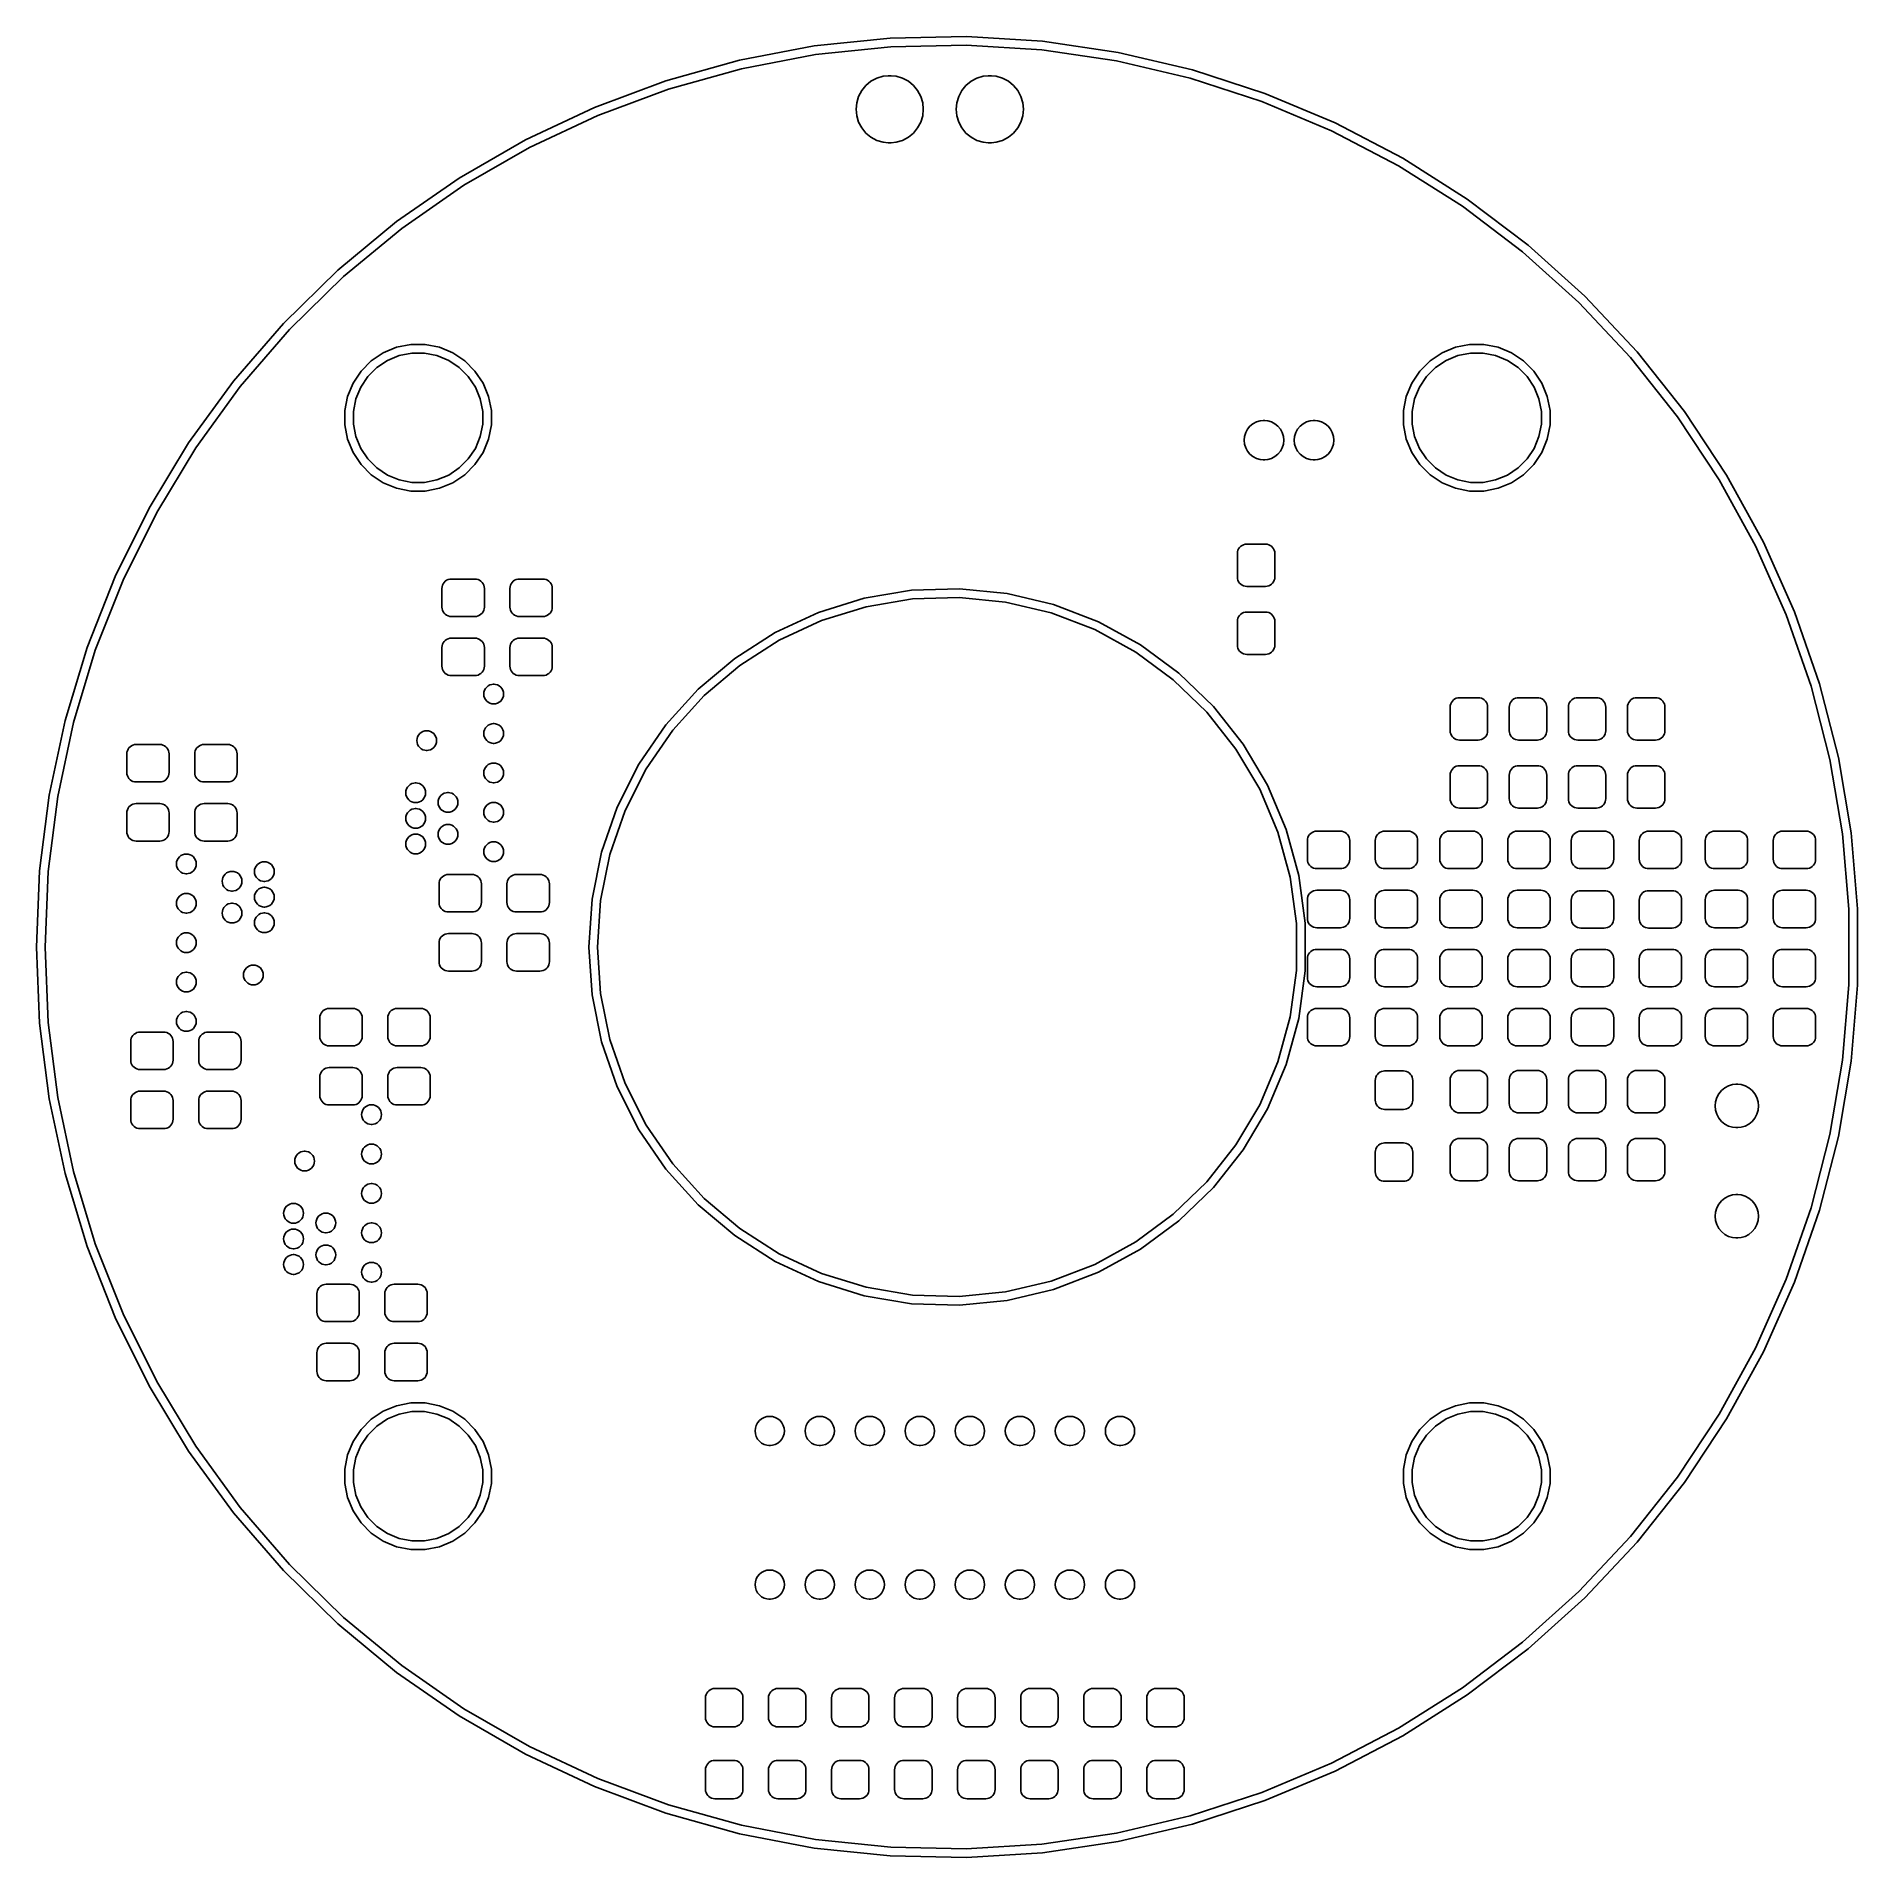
# Model space of a CAD drawing. Extents: x 4.55 to 6.37, y -5.45 to -3.63.
import ezdxf

# ---------------------------------------------------------------- set-up
doc = ezdxf.new("R2010")
doc.units = 0
doc.header["$MEASUREMENT"] = 0
doc.layers.add('BLACK', color=7, linetype='CONTINUOUS')

msp = doc.modelspace()

# ---------------------------------------------------------------- linework, layer by layer
at = {"layer": 'BLACK', "linetype": 'CONTINUOUS'}
for p, q in [((5.2514, -3.6518), (5.32628, -3.63752)), ((5.32628, -3.63752), (5.4021, -3.62955)), ((5.40264, -3.6382), (5.32755, -3.64609)), ((5.4021, -3.62955), (5.47831, -3.62795)), ((5.47813, -3.63661), (5.40264, -3.6382)), ((5.55349, -3.64136), (5.47813, -3.63661)), ((5.47831, -3.62795), (5.5544, -3.63274)), ((5.5544, -3.63274), (5.62981, -3.64388)), ((5.17797, -3.6723), (5.2514, -3.6518)), ((5.32755, -3.64609), (5.25338, -3.66024)), ((5.62819, -3.65239), (5.55349, -3.64136)), ((5.7017, -3.66963), (5.62819, -3.65239)), ((5.62981, -3.64388), (5.70403, -3.66129)), ((5.10652, -3.69888), (5.17797, -3.6723)), ((5.25338, -3.66024), (5.18065, -3.68054)), ((5.3778, -3.67701), (5.38289, -3.67283)), ((5.38289, -3.67283), (5.38871, -3.66972)), ((5.38871, -3.66972), (5.39501, -3.66781)), ((5.39501, -3.66781), (5.39993, -3.66732)), ((5.39993, -3.66732), (5.40322, -3.66732)), ((5.40322, -3.66732), (5.40813, -3.66781)), ((5.40813, -3.66781), (5.41444, -3.66972)), ((5.41444, -3.66972), (5.42026, -3.67283)), ((5.42026, -3.67283), (5.42535, -3.67701)), ((5.4778, -3.67701), (5.48289, -3.67283)), ((5.48289, -3.67283), (5.48871, -3.66972)), ((5.48871, -3.66972), (5.49501, -3.66781)), ((5.49501, -3.66781), (5.49993, -3.66732)), ((5.49993, -3.66732), (5.50322, -3.66732)), ((5.50322, -3.66732), (5.50814, -3.66781)), ((5.50814, -3.66781), (5.51444, -3.66972)), ((5.51444, -3.66972), (5.52026, -3.67283)), ((5.52026, -3.67283), (5.52535, -3.67701)), ((5.77351, -3.69296), (5.7017, -3.66963)), ((5.70403, -3.66129), (5.77653, -3.68484)), ((5.18065, -3.68054), (5.10988, -3.70686)), ((5.36795, -3.70079), (5.36859, -3.69423)), ((5.36859, -3.69423), (5.37051, -3.68792)), ((5.37051, -3.68792), (5.37362, -3.68211)), ((5.37362, -3.68211), (5.3778, -3.67701)), ((5.42535, -3.67701), (5.42953, -3.68211)), ((5.42953, -3.68211), (5.43264, -3.68792)), ((5.43264, -3.68792), (5.43456, -3.69423)), ((5.43456, -3.69423), (5.4352, -3.70079)), ((5.46795, -3.70079), (5.46859, -3.69423)), ((5.46859, -3.69423), (5.47051, -3.68792)), ((5.47051, -3.68792), (5.47362, -3.68211)), ((5.47362, -3.68211), (5.4778, -3.67701)), ((5.52535, -3.67701), (5.52953, -3.68211)), ((5.52953, -3.68211), (5.53264, -3.68792)), ((5.53264, -3.68792), (5.53456, -3.69423)), ((5.53456, -3.69423), (5.5352, -3.70079)), ((5.84312, -3.72222), (5.77351, -3.69296)), ((5.77653, -3.68484), (5.84681, -3.71438)), ((5.03754, -3.73134), (5.10652, -3.69888)), ((5.10988, -3.70686), (5.04155, -3.73901)), ((5.36859, -3.70735), (5.36795, -3.70079)), ((5.37051, -3.71366), (5.36859, -3.70735)), ((5.43456, -3.70735), (5.43264, -3.71366)), ((5.4352, -3.70079), (5.43456, -3.70735)), ((5.46859, -3.70735), (5.46795, -3.70079)), ((5.47051, -3.71366), (5.46859, -3.70735)), ((5.53456, -3.70735), (5.53264, -3.71366)), ((5.5352, -3.70079), (5.53456, -3.70735)), ((5.37362, -3.71947), (5.37051, -3.71366)), ((5.3778, -3.72456), (5.37362, -3.71947)), ((5.38289, -3.72875), (5.3778, -3.72456)), ((5.38871, -3.73185), (5.38289, -3.72875)), ((5.42026, -3.72875), (5.41444, -3.73185)), ((5.42535, -3.72456), (5.42026, -3.72875)), ((5.42953, -3.71947), (5.42535, -3.72456)), ((5.43264, -3.71366), (5.42953, -3.71947)), ((5.47362, -3.71947), (5.47051, -3.71366)), ((5.4778, -3.72456), (5.47362, -3.71947)), ((5.48289, -3.72875), (5.4778, -3.72456)), ((5.48871, -3.73185), (5.48289, -3.72875)), ((5.52026, -3.72875), (5.51444, -3.73185)), ((5.52535, -3.72456), (5.52026, -3.72875)), ((5.52953, -3.71947), (5.52535, -3.72456)), ((5.53264, -3.71366), (5.52953, -3.71947)), ((5.91004, -3.7572), (5.84312, -3.72222)), ((5.84681, -3.71438), (5.91437, -3.7497)), ((4.97152, -3.76945), (5.03754, -3.73134)), ((5.04155, -3.73901), (4.97616, -3.77677)), ((5.39501, -3.73377), (5.38871, -3.73185)), ((5.39993, -3.73425), (5.39501, -3.73377)), ((5.40322, -3.73425), (5.39993, -3.73425)), ((5.40813, -3.73377), (5.40322, -3.73425)), ((5.41444, -3.73185), (5.40813, -3.73377)), ((5.49501, -3.73377), (5.48871, -3.73185)), ((5.49993, -3.73425), (5.49501, -3.73377)), ((5.50322, -3.73425), (5.49993, -3.73425)), ((5.50814, -3.73377), (5.50322, -3.73425)), ((5.51444, -3.73185), (5.50814, -3.73377)), ((5.97379, -3.79766), (5.91004, -3.7572)), ((5.91437, -3.7497), (5.97873, -3.79055)), ((4.90892, -3.81296), (4.97152, -3.76945)), ((4.97616, -3.77677), (4.91416, -3.81986)), ((6.03394, -3.84332), (5.97379, -3.79766)), ((5.97873, -3.79055), (6.03946, -3.83664)), ((4.85018, -3.86155), (4.90892, -3.81296)), ((4.91416, -3.81986), (4.85598, -3.86799)), ((6.03946, -3.83664), (6.09611, -3.88765)), ((6.09005, -3.89384), (6.03394, -3.84332)), ((4.79572, -3.91489), (4.85018, -3.86155)), ((4.85598, -3.86799), (4.80203, -3.92082)), ((6.14174, -3.94888), (6.09005, -3.89384)), ((6.09611, -3.88765), (6.1483, -3.94322)), ((4.7459, -3.9726), (4.79572, -3.91489)), ((4.80203, -3.92082), (4.75269, -3.97798)), ((4.88361, -3.95214), (4.89561, -3.94412)), ((4.89561, -3.94412), (4.90894, -3.9386)), ((4.91146, -3.94689), (4.89969, -3.95176)), ((4.90894, -3.9386), (4.9231, -3.93579)), ((4.92395, -3.9444), (4.91146, -3.94689)), ((4.9231, -3.93579), (4.93753, -3.93579)), ((4.93668, -3.9444), (4.92395, -3.9444)), ((4.94917, -3.94689), (4.93668, -3.9444)), ((4.93753, -3.93579), (4.95168, -3.9386)), ((4.96093, -3.95176), (4.94917, -3.94689)), ((4.95168, -3.9386), (4.96502, -3.94412)), ((4.96502, -3.94412), (4.97702, -3.95214)), ((5.94148, -3.95214), (5.95348, -3.94412)), ((5.95348, -3.94412), (5.96682, -3.9386)), ((5.96933, -3.94689), (5.95757, -3.95176)), ((5.96682, -3.9386), (5.98097, -3.93579)), ((5.98182, -3.9444), (5.96933, -3.94689)), ((5.98097, -3.93579), (5.99541, -3.93579)), ((5.99456, -3.9444), (5.98182, -3.9444)), ((6.00705, -3.94689), (5.99456, -3.9444)), ((5.99541, -3.93579), (6.00956, -3.9386)), ((6.01881, -3.95176), (6.00705, -3.94689)), ((6.00956, -3.9386), (6.02289, -3.94412)), ((6.02289, -3.94412), (6.03489, -3.95214)), ((6.18864, -4.00806), (6.14174, -3.94888)), ((6.1483, -3.94322), (6.19565, -4.00297)), ((4.86538, -3.97435), (4.8734, -3.96235)), ((4.8734, -3.96235), (4.88361, -3.95214)), ((4.8891, -3.95884), (4.8801, -3.96784)), ((4.89969, -3.95176), (4.8891, -3.95884)), ((4.97152, -3.95884), (4.96093, -3.95176)), ((4.98053, -3.96784), (4.97152, -3.95884)), ((4.97702, -3.95214), (4.98722, -3.96235)), ((4.98722, -3.96235), (4.99524, -3.97435)), ((5.92326, -3.97435), (5.93128, -3.96235)), ((5.93128, -3.96235), (5.94148, -3.95214)), ((5.94698, -3.95884), (5.93797, -3.96784)), ((5.95757, -3.95176), (5.94698, -3.95884)), ((6.0294, -3.95884), (6.01881, -3.95176)), ((6.0384, -3.96784), (6.0294, -3.95884)), ((6.03489, -3.95214), (6.0451, -3.96235)), ((6.0451, -3.96235), (6.05312, -3.97435)), ((4.7011, -4.03427), (4.7459, -3.9726)), ((4.75269, -3.97798), (4.70831, -4.03907)), ((4.85986, -3.98768), (4.86538, -3.97435)), ((4.87302, -3.97843), (4.86815, -3.9902)), ((4.8801, -3.96784), (4.87302, -3.97843)), ((4.9876, -3.97843), (4.98053, -3.96784)), ((4.99248, -3.9902), (4.9876, -3.97843)), ((4.99524, -3.97435), (5.00076, -3.98768)), ((5.91774, -3.98768), (5.92326, -3.97435)), ((5.9309, -3.97843), (5.92603, -3.9902)), ((5.93797, -3.96784), (5.9309, -3.97843)), ((6.04548, -3.97843), (6.0384, -3.96784)), ((6.05035, -3.9902), (6.04548, -3.97843)), ((6.05312, -3.97435), (6.05864, -3.98768)), ((4.85705, -4.00184), (4.85986, -3.98768)), ((4.85705, -4.01627), (4.85705, -4.00184)), ((4.86815, -3.9902), (4.86566, -4.00269)), ((4.86566, -4.00269), (4.86566, -4.01542)), ((4.99496, -4.00269), (4.99248, -3.9902)), ((4.99496, -4.01542), (4.99496, -4.00269)), ((5.00076, -3.98768), (5.00358, -4.00184)), ((5.00358, -4.00184), (5.00358, -4.01627)), ((5.91492, -4.00184), (5.91774, -3.98768)), ((5.91492, -4.01627), (5.91492, -4.00184)), ((5.92603, -3.9902), (5.92354, -4.00269)), ((5.92354, -4.00269), (5.92354, -4.01542)), ((6.05284, -4.00269), (6.05035, -3.9902)), ((6.05284, -4.01542), (6.05284, -4.00269)), ((6.05864, -3.98768), (6.06146, -4.00184)), ((6.06146, -4.00184), (6.06146, -4.01627)), ((6.19565, -4.00297), (6.23783, -4.06646)), ((4.85986, -4.03042), (4.85705, -4.01627)), ((4.86566, -4.01542), (4.86815, -4.02791)), ((4.99248, -4.02791), (4.99496, -4.01542)), ((5.00358, -4.01627), (5.00076, -4.03042)), ((5.75732, -4.02393), (5.75914, -4.02051)), ((5.75914, -4.02051), (5.7616, -4.01751)), ((5.7616, -4.01751), (5.7646, -4.01505)), ((5.7646, -4.01505), (5.76802, -4.01322)), ((5.76802, -4.01322), (5.77173, -4.0121)), ((5.77173, -4.0121), (5.77462, -4.01181)), ((5.77462, -4.01181), (5.77656, -4.01181)), ((5.77656, -4.01181), (5.77945, -4.0121)), ((5.77945, -4.0121), (5.78316, -4.01322)), ((5.78316, -4.01322), (5.78658, -4.01505)), ((5.78658, -4.01505), (5.78958, -4.01751)), ((5.78958, -4.01751), (5.79204, -4.02051)), ((5.79204, -4.02051), (5.79387, -4.02393)), ((5.80732, -4.02393), (5.80914, -4.02051)), ((5.80914, -4.02051), (5.8116, -4.01751)), ((5.8116, -4.01751), (5.8146, -4.01505)), ((5.8146, -4.01505), (5.81802, -4.01322)), ((5.81802, -4.01322), (5.82173, -4.0121)), ((5.82173, -4.0121), (5.82462, -4.01181)), ((5.82462, -4.01181), (5.82656, -4.01181)), ((5.82656, -4.01181), (5.82945, -4.0121)), ((5.82945, -4.0121), (5.83316, -4.01322)), ((5.83316, -4.01322), (5.83658, -4.01505)), ((5.83658, -4.01505), (5.83958, -4.01751)), ((5.83958, -4.01751), (5.84204, -4.02051)), ((5.84204, -4.02051), (5.84387, -4.02393)), ((5.91774, -4.03042), (5.91492, -4.01627)), ((5.92354, -4.01542), (5.92603, -4.02791)), ((6.05035, -4.02791), (6.05284, -4.01542)), ((6.06146, -4.01627), (6.05864, -4.03042)), ((6.23043, -4.07095), (6.18864, -4.00806)), ((4.6616, -4.09948), (4.7011, -4.03427)), ((4.70831, -4.03907), (4.66919, -4.10365)), ((4.86538, -4.04376), (4.85986, -4.03042)), ((4.86815, -4.02791), (4.87302, -4.03967)), ((4.87302, -4.03967), (4.8801, -4.05026)), ((4.98053, -4.05026), (4.9876, -4.03967)), ((4.9876, -4.03967), (4.99248, -4.02791)), ((5.00076, -4.03042), (4.99524, -4.04376)), ((5.75581, -4.0315), (5.75619, -4.02764)), ((5.75619, -4.03536), (5.75581, -4.0315)), ((5.75619, -4.02764), (5.75732, -4.02393)), ((5.75732, -4.03907), (5.75619, -4.03536)), ((5.75914, -4.04249), (5.75732, -4.03907)), ((5.79387, -4.03907), (5.79204, -4.04249)), ((5.79387, -4.02393), (5.79499, -4.02764)), ((5.79499, -4.03536), (5.79387, -4.03907)), ((5.79499, -4.02764), (5.79537, -4.0315)), ((5.79537, -4.0315), (5.79499, -4.03536)), ((5.80581, -4.0315), (5.80619, -4.02764)), ((5.80619, -4.03536), (5.80581, -4.0315)), ((5.80619, -4.02764), (5.80732, -4.02393)), ((5.80732, -4.03907), (5.80619, -4.03536)), ((5.80914, -4.04249), (5.80732, -4.03907)), ((5.84387, -4.03907), (5.84204, -4.04249)), ((5.84387, -4.02393), (5.84499, -4.02764)), ((5.84499, -4.03536), (5.84387, -4.03907)), ((5.84499, -4.02764), (5.84537, -4.0315)), ((5.84537, -4.0315), (5.84499, -4.03536)), ((5.92326, -4.04376), (5.91774, -4.03042)), ((5.92603, -4.02791), (5.9309, -4.03967)), ((5.9309, -4.03967), (5.93797, -4.05026)), ((6.0384, -4.05026), (6.04548, -4.03967)), ((6.04548, -4.03967), (6.05035, -4.02791)), ((6.05864, -4.03042), (6.05312, -4.04376)), ((4.8734, -4.05576), (4.86538, -4.04376)), ((4.88361, -4.06596), (4.8734, -4.05576)), ((4.8801, -4.05026), (4.8891, -4.05927)), ((4.97152, -4.05927), (4.98053, -4.05026)), ((4.98722, -4.05576), (4.97702, -4.06596)), ((4.99524, -4.04376), (4.98722, -4.05576)), ((5.7616, -4.04548), (5.75914, -4.04249)), ((5.7646, -4.04794), (5.7616, -4.04548)), ((5.76802, -4.04977), (5.7646, -4.04794)), ((5.77173, -4.0509), (5.76802, -4.04977)), ((5.77462, -4.05118), (5.77173, -4.0509)), ((5.77656, -4.05118), (5.77462, -4.05118)), ((5.77945, -4.0509), (5.77656, -4.05118)), ((5.78316, -4.04977), (5.77945, -4.0509)), ((5.78658, -4.04794), (5.78316, -4.04977)), ((5.78958, -4.04548), (5.78658, -4.04794)), ((5.79204, -4.04249), (5.78958, -4.04548)), ((5.8116, -4.04548), (5.80914, -4.04249)), ((5.8146, -4.04794), (5.8116, -4.04548)), ((5.81802, -4.04977), (5.8146, -4.04794)), ((5.82173, -4.0509), (5.81802, -4.04977)), ((5.82462, -4.05118), (5.82173, -4.0509)), ((5.82656, -4.05118), (5.82462, -4.05118)), ((5.82945, -4.0509), (5.82656, -4.05118)), ((5.83316, -4.04977), (5.82945, -4.0509)), ((5.83658, -4.04794), (5.83316, -4.04977)), ((5.83958, -4.04548), (5.83658, -4.04794)), ((5.84204, -4.04249), (5.83958, -4.04548)), ((5.93128, -4.05576), (5.92326, -4.04376)), ((5.94148, -4.06596), (5.93128, -4.05576)), ((5.93797, -4.05026), (5.94698, -4.05927)), ((6.0294, -4.05927), (6.0384, -4.05026)), ((6.0451, -4.05576), (6.03489, -4.06596)), ((6.05312, -4.04376), (6.0451, -4.05576)), ((4.89561, -4.07398), (4.88361, -4.06596)), ((4.8891, -4.05927), (4.89969, -4.06634)), ((4.90894, -4.0795), (4.89561, -4.07398)), ((4.89969, -4.06634), (4.91146, -4.07122)), ((4.91146, -4.07122), (4.92395, -4.0737)), ((4.92395, -4.0737), (4.93668, -4.0737)), ((4.93668, -4.0737), (4.94917, -4.07122)), ((4.94917, -4.07122), (4.96093, -4.06634)), ((4.96502, -4.07398), (4.95168, -4.0795)), ((4.96093, -4.06634), (4.97152, -4.05927)), ((4.97702, -4.06596), (4.96502, -4.07398)), ((5.95348, -4.07398), (5.94148, -4.06596)), ((5.94698, -4.05927), (5.95757, -4.06634)), ((5.96682, -4.0795), (5.95348, -4.07398)), ((5.95757, -4.06634), (5.96933, -4.07122)), ((5.96933, -4.07122), (5.98182, -4.0737)), ((5.98182, -4.0737), (5.99456, -4.0737)), ((5.99456, -4.0737), (6.00705, -4.07122)), ((6.00705, -4.07122), (6.01881, -4.06634)), ((6.02289, -4.07398), (6.00956, -4.0795)), ((6.01881, -4.06634), (6.0294, -4.05927)), ((6.03489, -4.06596), (6.02289, -4.07398)), ((6.2668, -4.13712), (6.23043, -4.07095)), ((6.23783, -4.06646), (6.27456, -4.13327)), ((4.9231, -4.08232), (4.90894, -4.0795)), ((4.93753, -4.08232), (4.9231, -4.08232)), ((4.95168, -4.0795), (4.93753, -4.08232)), ((5.98097, -4.08232), (5.96682, -4.0795)), ((5.99541, -4.08232), (5.98097, -4.08232)), ((6.00956, -4.0795), (5.99541, -4.08232)), ((4.62771, -4.16776), (4.6616, -4.09948)), ((4.66919, -4.10365), (4.63562, -4.17129)), ((5.74902, -4.14469), (5.74916, -4.14306)), ((5.74902, -4.16831), (5.74902, -4.14469)), ((5.74916, -4.14306), (5.74958, -4.14149)), ((5.74958, -4.14149), (5.75027, -4.14001)), ((5.75027, -4.14001), (5.7512, -4.13867)), ((5.7512, -4.13867), (5.75236, -4.13752)), ((5.75236, -4.13752), (5.75369, -4.13659)), ((5.75369, -4.13659), (5.75517, -4.1359)), ((5.75517, -4.1359), (5.75674, -4.13548)), ((5.75674, -4.13548), (5.75837, -4.13533)), ((5.75837, -4.13533), (5.77707, -4.13533)), ((5.77707, -4.13533), (5.77869, -4.13548)), ((5.77869, -4.13548), (5.78026, -4.1359)), ((5.78026, -4.1359), (5.78174, -4.13659)), ((5.78174, -4.13659), (5.78308, -4.13752)), ((5.78308, -4.13752), (5.78423, -4.13867)), ((5.78423, -4.13867), (5.78516, -4.14001)), ((5.78516, -4.14001), (5.78585, -4.14149)), ((5.78585, -4.14149), (5.78628, -4.14306)), ((5.78628, -4.14306), (5.78642, -4.14469)), ((5.78642, -4.14469), (5.78642, -4.16831)), ((6.29751, -4.2061), (6.2668, -4.13712)), ((6.27456, -4.13327), (6.30557, -4.20291)), ((4.59965, -4.23864), (4.62771, -4.16776)), ((4.63562, -4.17129), (4.60782, -4.24149)), ((4.95423, -4.17963), (4.95437, -4.178)), ((4.95423, -4.19833), (4.95423, -4.17963)), ((4.95437, -4.178), (4.9548, -4.17643)), ((4.9548, -4.17643), (4.95549, -4.17495)), ((4.95549, -4.17495), (4.95642, -4.17362)), ((4.95642, -4.17362), (4.95757, -4.17246)), ((4.95757, -4.17246), (4.95891, -4.17153)), ((4.95891, -4.17153), (4.96038, -4.17084)), ((4.96038, -4.17084), (4.96196, -4.17042)), ((4.96196, -4.17042), (4.96358, -4.17028)), ((4.96358, -4.17028), (4.9872, -4.17028)), ((4.9872, -4.17028), (4.98883, -4.17042)), ((4.98883, -4.17042), (4.9904, -4.17084)), ((4.9904, -4.17084), (4.99188, -4.17153)), ((4.99188, -4.17153), (4.99321, -4.17246)), ((4.99321, -4.17246), (4.99437, -4.17362)), ((4.99437, -4.17362), (4.9953, -4.17495)), ((4.9953, -4.17495), (4.99599, -4.17643)), ((4.99599, -4.17643), (4.99641, -4.178)), ((4.99641, -4.178), (4.99656, -4.17963)), ((4.99656, -4.17963), (4.99656, -4.19833)), ((5.02215, -4.17963), (5.02229, -4.178)), ((5.02215, -4.19833), (5.02215, -4.17963)), ((5.02229, -4.178), (5.02271, -4.17643)), ((5.02271, -4.17643), (5.0234, -4.17495)), ((5.0234, -4.17495), (5.02433, -4.17362)), ((5.02433, -4.17362), (5.02549, -4.17246)), ((5.02549, -4.17246), (5.02682, -4.17153)), ((5.02682, -4.17153), (5.0283, -4.17084)), ((5.0283, -4.17084), (5.02987, -4.17042)), ((5.02987, -4.17042), (5.0315, -4.17028)), ((5.0315, -4.17028), (5.05512, -4.17028)), ((5.05512, -4.17028), (5.05674, -4.17042)), ((5.05674, -4.17042), (5.05832, -4.17084)), ((5.05832, -4.17084), (5.05979, -4.17153)), ((5.05979, -4.17153), (5.06113, -4.17246)), ((5.06113, -4.17246), (5.06228, -4.17362)), ((5.06228, -4.17362), (5.06322, -4.17495)), ((5.06322, -4.17495), (5.0639, -4.17643)), ((5.0639, -4.17643), (5.06433, -4.178)), ((5.06433, -4.178), (5.06447, -4.17963)), ((5.06447, -4.17963), (5.06447, -4.19833)), ((5.37619, -4.18944), (5.42339, -4.18148)), ((5.42339, -4.18148), (5.47122, -4.17988)), ((5.47122, -4.17988), (5.51885, -4.18467)), ((5.51885, -4.18467), (5.56541, -4.19577)), ((5.74916, -4.16993), (5.74902, -4.16831)), ((5.74958, -4.17151), (5.74916, -4.16993)), ((5.75027, -4.17298), (5.74958, -4.17151)), ((5.7512, -4.17432), (5.75027, -4.17298)), ((5.75236, -4.17547), (5.7512, -4.17432)), ((5.75369, -4.1764), (5.75236, -4.17547)), ((5.75517, -4.17709), (5.75369, -4.1764)), ((5.75674, -4.17752), (5.75517, -4.17709)), ((5.75837, -4.17766), (5.75674, -4.17752)), ((5.77707, -4.17766), (5.75837, -4.17766)), ((5.77869, -4.17752), (5.77707, -4.17766)), ((5.78026, -4.17709), (5.77869, -4.17752)), ((5.78174, -4.1764), (5.78026, -4.17709)), ((5.78308, -4.17547), (5.78174, -4.1764)), ((5.78423, -4.17432), (5.78308, -4.17547)), ((5.78516, -4.17298), (5.78423, -4.17432)), ((5.78585, -4.17151), (5.78516, -4.17298)), ((5.78628, -4.16993), (5.78585, -4.17151)), ((5.78642, -4.16831), (5.78628, -4.16993)), ((4.95437, -4.19995), (4.95423, -4.19833)), ((4.9548, -4.20152), (4.95437, -4.19995)), ((4.95549, -4.203), (4.9548, -4.20152)), ((4.95642, -4.20434), (4.95549, -4.203)), ((4.95757, -4.20549), (4.95642, -4.20434)), ((4.99437, -4.20434), (4.99321, -4.20549)), ((4.9953, -4.203), (4.99437, -4.20434)), ((4.99599, -4.20152), (4.9953, -4.203)), ((4.99641, -4.19995), (4.99599, -4.20152)), ((4.99656, -4.19833), (4.99641, -4.19995)), ((5.02229, -4.19995), (5.02215, -4.19833)), ((5.02271, -4.20152), (5.02229, -4.19995)), ((5.0234, -4.203), (5.02271, -4.20152)), ((5.02433, -4.20434), (5.0234, -4.203)), ((5.02549, -4.20549), (5.02433, -4.20434)), ((5.06228, -4.20434), (5.06113, -4.20549)), ((5.06322, -4.203), (5.06228, -4.20434)), ((5.0639, -4.20152), (5.06322, -4.203)), ((5.06433, -4.19995), (5.0639, -4.20152)), ((5.06447, -4.19833), (5.06433, -4.19995)), ((5.28705, -4.22377), (5.33047, -4.20362)), ((5.33047, -4.20362), (5.37619, -4.18944)), ((5.3782, -4.19787), (5.33358, -4.21171)), ((5.42425, -4.1901), (5.3782, -4.19787)), ((5.47093, -4.18854), (5.42425, -4.1901)), ((5.51741, -4.19321), (5.47093, -4.18854)), ((5.56284, -4.20404), (5.51741, -4.19321)), ((5.60643, -4.22083), (5.56284, -4.20404)), ((5.56541, -4.19577), (5.61008, -4.21297)), ((5.75369, -4.2045), (5.75517, -4.20381)), ((5.75517, -4.20381), (5.75674, -4.20339)), ((5.75674, -4.20339), (5.75837, -4.20325)), ((5.75837, -4.20325), (5.77707, -4.20325)), ((5.77707, -4.20325), (5.77869, -4.20339)), ((5.77869, -4.20339), (5.78026, -4.20381)), ((5.78026, -4.20381), (5.78174, -4.2045)), ((6.30557, -4.20291), (6.33064, -4.2749)), ((4.95891, -4.20642), (4.95757, -4.20549)), ((4.96038, -4.20711), (4.95891, -4.20642)), ((4.96196, -4.20754), (4.96038, -4.20711)), ((4.96358, -4.20768), (4.96196, -4.20754)), ((4.9872, -4.20768), (4.96358, -4.20768)), ((4.98883, -4.20754), (4.9872, -4.20768)), ((4.9904, -4.20711), (4.98883, -4.20754)), ((4.99188, -4.20642), (4.9904, -4.20711)), ((4.99321, -4.20549), (4.99188, -4.20642)), ((5.02682, -4.20642), (5.02549, -4.20549)), ((5.0283, -4.20711), (5.02682, -4.20642)), ((5.02987, -4.20754), (5.0283, -4.20711)), ((5.0315, -4.20768), (5.02987, -4.20754)), ((5.05512, -4.20768), (5.0315, -4.20768)), ((5.05674, -4.20754), (5.05512, -4.20768)), ((5.05832, -4.20711), (5.05674, -4.20754)), ((5.05979, -4.20642), (5.05832, -4.20711)), ((5.06113, -4.20549), (5.05979, -4.20642)), ((5.33358, -4.21171), (5.29122, -4.23137)), ((5.64739, -4.24328), (5.60643, -4.22083)), ((5.61008, -4.21297), (5.65205, -4.23597)), ((5.74902, -4.2126), (5.74916, -4.21097)), ((5.74902, -4.23622), (5.74902, -4.2126)), ((5.74916, -4.21097), (5.74958, -4.2094)), ((5.74958, -4.2094), (5.75027, -4.20792)), ((5.75027, -4.20792), (5.7512, -4.20659)), ((5.7512, -4.20659), (5.75236, -4.20544)), ((5.75236, -4.20544), (5.75369, -4.2045)), ((5.78174, -4.2045), (5.78308, -4.20544)), ((5.78308, -4.20544), (5.78423, -4.20659)), ((5.78423, -4.20659), (5.78516, -4.20792)), ((5.78516, -4.20792), (5.78585, -4.2094)), ((5.78585, -4.2094), (5.78628, -4.21097)), ((5.78628, -4.21097), (5.78642, -4.2126)), ((5.78642, -4.2126), (5.78642, -4.23622)), ((6.32235, -4.27741), (6.29751, -4.2061)), ((4.57761, -4.31162), (4.59965, -4.23864)), ((4.95423, -4.23868), (4.95437, -4.23706)), ((4.95423, -4.25738), (4.95423, -4.23868)), ((4.95437, -4.23706), (4.9548, -4.23548)), ((4.9548, -4.23548), (4.95549, -4.23401)), ((4.95549, -4.23401), (4.95642, -4.23267)), ((4.95642, -4.23267), (4.95757, -4.23152)), ((4.95757, -4.23152), (4.95891, -4.23058)), ((4.95891, -4.23058), (4.96038, -4.22989)), ((4.96038, -4.22989), (4.96196, -4.22947)), ((4.96196, -4.22947), (4.96358, -4.22933)), ((4.96358, -4.22933), (4.9872, -4.22933)), ((4.9872, -4.22933), (4.98883, -4.22947)), ((4.98883, -4.22947), (4.9904, -4.22989)), ((4.9904, -4.22989), (4.99188, -4.23058)), ((4.99188, -4.23058), (4.99321, -4.23152)), ((4.99321, -4.23152), (4.99437, -4.23267)), ((4.99437, -4.23267), (4.9953, -4.23401)), ((4.9953, -4.23401), (4.99599, -4.23548)), ((4.99599, -4.23548), (4.99641, -4.23706)), ((4.99641, -4.23706), (4.99656, -4.23868)), ((4.99656, -4.23868), (4.99656, -4.25738)), ((5.02215, -4.23868), (5.02229, -4.23706)), ((5.02215, -4.25738), (5.02215, -4.23868)), ((5.02229, -4.23706), (5.02271, -4.23548)), ((5.02271, -4.23548), (5.0234, -4.23401)), ((5.0234, -4.23401), (5.02433, -4.23267)), ((5.02433, -4.23267), (5.02549, -4.23152)), ((5.02549, -4.23152), (5.02682, -4.23058)), ((5.02682, -4.23058), (5.0283, -4.22989)), ((5.0283, -4.22989), (5.02987, -4.22947)), ((5.02987, -4.22947), (5.0315, -4.22933)), ((5.0315, -4.22933), (5.05512, -4.22933)), ((5.05512, -4.22933), (5.05674, -4.22947)), ((5.05674, -4.22947), (5.05832, -4.22989)), ((5.05832, -4.22989), (5.05979, -4.23058)), ((5.05979, -4.23058), (5.06113, -4.23152)), ((5.06113, -4.23152), (5.06228, -4.23267)), ((5.06228, -4.23267), (5.06322, -4.23401)), ((5.06322, -4.23401), (5.0639, -4.23548)), ((5.0639, -4.23548), (5.06433, -4.23706)), ((5.06433, -4.23706), (5.06447, -4.23868)), ((5.06447, -4.23868), (5.06447, -4.25738)), ((5.24671, -4.24953), (5.28705, -4.22377)), ((5.29122, -4.23137), (5.25185, -4.2565)), ((5.65205, -4.23597), (5.69059, -4.26437)), ((5.74916, -4.23784), (5.74902, -4.23622)), ((5.74958, -4.23942), (5.74916, -4.23784)), ((5.75027, -4.2409), (5.74958, -4.23942)), ((5.78585, -4.23942), (5.78516, -4.2409)), ((5.78628, -4.23784), (5.78585, -4.23942)), ((5.78642, -4.23622), (5.78628, -4.23784)), ((4.60782, -4.24149), (4.586, -4.31378)), ((4.95437, -4.25901), (4.95423, -4.25738)), ((4.99656, -4.25738), (4.99641, -4.25901)), ((5.02229, -4.25901), (5.02215, -4.25738)), ((5.06447, -4.25738), (5.06433, -4.25901)), ((5.21016, -4.28043), (5.24671, -4.24953)), ((5.25185, -4.2565), (5.21618, -4.28666)), ((5.68499, -4.27098), (5.64739, -4.24328)), ((5.7512, -4.24223), (5.75027, -4.2409)), ((5.75236, -4.24338), (5.7512, -4.24223)), ((5.75369, -4.24432), (5.75236, -4.24338)), ((5.75517, -4.24501), (5.75369, -4.24432)), ((5.75674, -4.24543), (5.75517, -4.24501)), ((5.75837, -4.24557), (5.75674, -4.24543)), ((5.77707, -4.24557), (5.75837, -4.24557)), ((5.77869, -4.24543), (5.77707, -4.24557)), ((5.78026, -4.24501), (5.77869, -4.24543)), ((5.78174, -4.24432), (5.78026, -4.24501)), ((5.78308, -4.24338), (5.78174, -4.24432)), ((5.78423, -4.24223), (5.78308, -4.24338)), ((5.78516, -4.2409), (5.78423, -4.24223)), ((4.9548, -4.26058), (4.95437, -4.25901)), ((4.95549, -4.26206), (4.9548, -4.26058)), ((4.95642, -4.26339), (4.95549, -4.26206)), ((4.95757, -4.26454), (4.95642, -4.26339)), ((4.95891, -4.26548), (4.95757, -4.26454)), ((4.96038, -4.26617), (4.95891, -4.26548)), ((4.96196, -4.26659), (4.96038, -4.26617)), ((4.96358, -4.26673), (4.96196, -4.26659)), ((4.9872, -4.26673), (4.96358, -4.26673)), ((4.98883, -4.26659), (4.9872, -4.26673)), ((4.9904, -4.26617), (4.98883, -4.26659)), ((4.99188, -4.26548), (4.9904, -4.26617)), ((4.99321, -4.26454), (4.99188, -4.26548)), ((4.99437, -4.26339), (4.99321, -4.26454)), ((4.9953, -4.26206), (4.99437, -4.26339)), ((4.99599, -4.26058), (4.9953, -4.26206)), ((4.99641, -4.25901), (4.99599, -4.26058)), ((4.99891, -4.27824), (5.00041, -4.27701)), ((5.00041, -4.27701), (5.00212, -4.2761)), ((5.00212, -4.2761), (5.00398, -4.27554)), ((5.00398, -4.27554), (5.00542, -4.27539)), ((5.00542, -4.27539), (5.00639, -4.27539)), ((5.00639, -4.27539), (5.00783, -4.27554)), ((5.00783, -4.27554), (5.00969, -4.2761)), ((5.00969, -4.2761), (5.0114, -4.27701)), ((5.0114, -4.27701), (5.0129, -4.27824)), ((5.02271, -4.26058), (5.02229, -4.25901)), ((5.0234, -4.26206), (5.02271, -4.26058)), ((5.02433, -4.26339), (5.0234, -4.26206)), ((5.02549, -4.26454), (5.02433, -4.26339)), ((5.02682, -4.26548), (5.02549, -4.26454)), ((5.0283, -4.26617), (5.02682, -4.26548)), ((5.02987, -4.26659), (5.0283, -4.26617)), ((5.0315, -4.26673), (5.02987, -4.26659)), ((5.05512, -4.26673), (5.0315, -4.26673)), ((5.05674, -4.26659), (5.05512, -4.26673)), ((5.05832, -4.26617), (5.05674, -4.26659)), ((5.05979, -4.26548), (5.05832, -4.26617)), ((5.06113, -4.26454), (5.05979, -4.26548)), ((5.06228, -4.26339), (5.06113, -4.26454)), ((5.06322, -4.26206), (5.06228, -4.26339)), ((5.0639, -4.26058), (5.06322, -4.26206)), ((5.06433, -4.25901), (5.0639, -4.26058)), ((5.71857, -4.30345), (5.68499, -4.27098)), ((5.69059, -4.26437), (5.72499, -4.29764)), ((6.33064, -4.2749), (6.3496, -4.34874)), ((4.99602, -4.28524), (4.99621, -4.28331)), ((4.99621, -4.28717), (4.99602, -4.28524)), ((4.99621, -4.28331), (4.99677, -4.28145)), ((4.99677, -4.28902), (4.99621, -4.28717)), ((4.99677, -4.28145), (4.99768, -4.27974)), ((4.99768, -4.29073), (4.99677, -4.28902)), ((4.99768, -4.27974), (4.99891, -4.27824)), ((4.99891, -4.29223), (4.99768, -4.29073)), ((5.00041, -4.29346), (4.99891, -4.29223)), ((5.00212, -4.29437), (5.00041, -4.29346)), ((5.00398, -4.29494), (5.00212, -4.29437)), ((5.00542, -4.29508), (5.00398, -4.29494)), ((5.00639, -4.29508), (5.00542, -4.29508)), ((5.00783, -4.29494), (5.00639, -4.29508)), ((5.00969, -4.29437), (5.00783, -4.29494)), ((5.0114, -4.29346), (5.00969, -4.29437)), ((5.0129, -4.29223), (5.0114, -4.29346)), ((5.0129, -4.27824), (5.01413, -4.27974)), ((5.01413, -4.29073), (5.0129, -4.29223)), ((5.01413, -4.27974), (5.01504, -4.28145)), ((5.01504, -4.28902), (5.01413, -4.29073)), ((5.01504, -4.28145), (5.01561, -4.28331)), ((5.01561, -4.28717), (5.01504, -4.28902)), ((5.01561, -4.28331), (5.0158, -4.28524)), ((5.0158, -4.28524), (5.01561, -4.28717)), ((5.17805, -4.31593), (5.21016, -4.28043)), ((5.21618, -4.28666), (5.18485, -4.3213)), ((5.96176, -4.2966), (5.96218, -4.29503)), ((5.96218, -4.29503), (5.96287, -4.29355)), ((5.96287, -4.29355), (5.9638, -4.29222)), ((5.9638, -4.29222), (5.96495, -4.29107)), ((5.96495, -4.29107), (5.96629, -4.29013)), ((5.96629, -4.29013), (5.96777, -4.28944)), ((5.96777, -4.28944), (5.96934, -4.28902)), ((5.96934, -4.28902), (5.97096, -4.28888)), ((5.97096, -4.28888), (5.98967, -4.28888)), ((5.98967, -4.28888), (5.99129, -4.28902)), ((5.99129, -4.28902), (5.99286, -4.28944)), ((5.99286, -4.28944), (5.99434, -4.29013)), ((5.99434, -4.29013), (5.99568, -4.29107)), ((5.99568, -4.29107), (5.99683, -4.29222)), ((5.99683, -4.29222), (5.99776, -4.29355)), ((5.99776, -4.29355), (5.99845, -4.29503)), ((5.99845, -4.29503), (5.99887, -4.2966)), ((6.02081, -4.2966), (6.02123, -4.29503)), ((6.02123, -4.29503), (6.02192, -4.29355)), ((6.02192, -4.29355), (6.02286, -4.29222)), ((6.02286, -4.29222), (6.02401, -4.29107)), ((6.02401, -4.29107), (6.02534, -4.29013)), ((6.02534, -4.29013), (6.02682, -4.28944)), ((6.02682, -4.28944), (6.0284, -4.28902)), ((6.0284, -4.28902), (6.03002, -4.28888)), ((6.03002, -4.28888), (6.04872, -4.28888)), ((6.04872, -4.28888), (6.05034, -4.28902)), ((6.05034, -4.28902), (6.05192, -4.28944)), ((6.05192, -4.28944), (6.0534, -4.29013)), ((6.0534, -4.29013), (6.05473, -4.29107)), ((6.05473, -4.29107), (6.05588, -4.29222)), ((6.05588, -4.29222), (6.05682, -4.29355)), ((6.05682, -4.29355), (6.05751, -4.29503)), ((6.05751, -4.29503), (6.05793, -4.2966)), ((6.07987, -4.2966), (6.08029, -4.29503)), ((6.08029, -4.29503), (6.08098, -4.29355)), ((6.08098, -4.29355), (6.08191, -4.29222)), ((6.08191, -4.29222), (6.08306, -4.29107)), ((6.08306, -4.29107), (6.0844, -4.29013)), ((6.0844, -4.29013), (6.08588, -4.28944)), ((6.08588, -4.28944), (6.08745, -4.28902)), ((6.08745, -4.28902), (6.08907, -4.28888)), ((6.08907, -4.28888), (6.10778, -4.28888)), ((6.10778, -4.28888), (6.1094, -4.28902)), ((6.1094, -4.28902), (6.11097, -4.28944)), ((6.11097, -4.28944), (6.11245, -4.29013)), ((6.11245, -4.29013), (6.11379, -4.29107)), ((6.11379, -4.29107), (6.11494, -4.29222)), ((6.11494, -4.29222), (6.11587, -4.29355)), ((6.11587, -4.29355), (6.11656, -4.29503)), ((6.11656, -4.29503), (6.11698, -4.2966)), ((6.13892, -4.2966), (6.13934, -4.29503)), ((6.13934, -4.29503), (6.14003, -4.29355)), ((6.14003, -4.29355), (6.14097, -4.29222)), ((6.14097, -4.29222), (6.14212, -4.29107)), ((6.14212, -4.29107), (6.14345, -4.29013)), ((6.14345, -4.29013), (6.14493, -4.28944)), ((6.14493, -4.28944), (6.14651, -4.28902)), ((6.14651, -4.28902), (6.14813, -4.28888)), ((6.14813, -4.28888), (6.16683, -4.28888)), ((6.16683, -4.28888), (6.16845, -4.28902)), ((6.16845, -4.28902), (6.17003, -4.28944)), ((6.17003, -4.28944), (6.17151, -4.29013)), ((6.17151, -4.29013), (6.17284, -4.29107)), ((6.17284, -4.29107), (6.17399, -4.29222)), ((6.17399, -4.29222), (6.17493, -4.29355)), ((6.17493, -4.29355), (6.17562, -4.29503)), ((6.17562, -4.29503), (6.17604, -4.2966)), ((6.34112, -4.35054), (6.32235, -4.27741)), ((4.56176, -4.38619), (4.57761, -4.31162)), ((5.74752, -4.34011), (5.71857, -4.30345)), ((5.72499, -4.29764), (5.75466, -4.33521)), ((5.96161, -4.29823), (5.96176, -4.2966)), ((5.96161, -4.32185), (5.96161, -4.29823)), ((5.99887, -4.2966), (5.99902, -4.29823)), ((5.99902, -4.29823), (5.99902, -4.32185)), ((6.02067, -4.29823), (6.02081, -4.2966)), ((6.02067, -4.32185), (6.02067, -4.29823)), ((6.05793, -4.2966), (6.05807, -4.29823)), ((6.05807, -4.29823), (6.05807, -4.32185)), ((6.07972, -4.29823), (6.07987, -4.2966)), ((6.07972, -4.32185), (6.07972, -4.29823)), ((6.11698, -4.2966), (6.11713, -4.29823)), ((6.11713, -4.29823), (6.11713, -4.32185)), ((6.13878, -4.29823), (6.13892, -4.2966)), ((6.13878, -4.32185), (6.13878, -4.29823)), ((6.17604, -4.2966), (6.17618, -4.29823)), ((6.17618, -4.29823), (6.17618, -4.32185)), ((4.586, -4.31378), (4.5703, -4.38764)), ((4.92909, -4.33169), (4.92928, -4.32976)), ((4.92928, -4.33362), (4.92909, -4.33169)), ((4.92928, -4.32976), (4.92984, -4.32791)), ((4.92984, -4.32791), (4.93075, -4.3262)), ((4.93075, -4.3262), (4.93198, -4.3247)), ((4.93198, -4.3247), (4.93348, -4.32347)), ((4.93348, -4.32347), (4.93519, -4.32256)), ((4.93519, -4.32256), (4.93705, -4.32199)), ((4.93705, -4.32199), (4.93849, -4.32185)), ((4.93849, -4.32185), (4.93946, -4.32185)), ((4.93946, -4.32185), (4.94091, -4.32199)), ((4.94091, -4.32199), (4.94276, -4.32256)), ((4.94276, -4.32256), (4.94447, -4.32347)), ((4.94447, -4.32347), (4.94597, -4.3247)), ((4.94597, -4.3247), (4.9472, -4.3262)), ((4.9472, -4.3262), (4.94811, -4.32791)), ((4.94811, -4.32791), (4.94868, -4.32976)), ((4.94868, -4.32976), (4.94887, -4.33169)), ((4.94887, -4.33169), (4.94868, -4.33362)), ((4.99602, -4.32461), (4.99621, -4.32268)), ((4.99621, -4.32654), (4.99602, -4.32461)), ((4.99621, -4.32268), (4.99677, -4.32082)), ((4.99677, -4.32839), (4.99621, -4.32654)), ((4.99677, -4.32082), (4.99768, -4.31911)), ((4.99768, -4.3301), (4.99677, -4.32839)), ((4.99768, -4.31911), (4.99891, -4.31761)), ((4.99891, -4.3316), (4.99768, -4.3301)), ((4.99891, -4.31761), (5.00041, -4.31638)), ((5.00041, -4.33283), (4.99891, -4.3316)), ((5.00041, -4.31638), (5.00212, -4.31547)), ((5.00212, -4.31547), (5.00398, -4.31491)), ((5.00398, -4.31491), (5.00542, -4.31476)), ((5.00542, -4.31476), (5.00639, -4.31476)), ((5.00639, -4.31476), (5.00783, -4.31491)), ((5.00783, -4.31491), (5.00969, -4.31547)), ((5.00969, -4.31547), (5.0114, -4.31638)), ((5.0114, -4.31638), (5.0129, -4.31761)), ((5.0129, -4.3316), (5.0114, -4.33283)), ((5.0129, -4.31761), (5.01413, -4.31911)), ((5.01413, -4.3301), (5.0129, -4.3316)), ((5.01413, -4.31911), (5.01504, -4.32082)), ((5.01504, -4.32839), (5.01413, -4.3301)), ((5.01504, -4.32082), (5.01561, -4.32268)), ((5.01561, -4.32654), (5.01504, -4.32839)), ((5.01561, -4.32268), (5.0158, -4.32461)), ((5.0158, -4.32461), (5.01561, -4.32654)), ((5.15096, -4.35539), (5.17805, -4.31593)), ((5.18485, -4.3213), (5.15841, -4.3598)), ((5.96176, -4.32347), (5.96161, -4.32185)), ((5.96218, -4.32505), (5.96176, -4.32347)), ((5.96287, -4.32653), (5.96218, -4.32505)), ((5.9638, -4.32786), (5.96287, -4.32653)), ((5.96495, -4.32901), (5.9638, -4.32786)), ((5.96629, -4.32995), (5.96495, -4.32901)), ((5.96777, -4.33064), (5.96629, -4.32995)), ((5.96934, -4.33106), (5.96777, -4.33064)), ((5.97096, -4.3312), (5.96934, -4.33106)), ((5.98967, -4.3312), (5.97096, -4.3312)), ((5.99129, -4.33106), (5.98967, -4.3312)), ((5.99286, -4.33064), (5.99129, -4.33106)), ((5.99434, -4.32995), (5.99286, -4.33064)), ((5.99568, -4.32901), (5.99434, -4.32995)), ((5.99683, -4.32786), (5.99568, -4.32901)), ((5.99776, -4.32653), (5.99683, -4.32786)), ((5.99845, -4.32505), (5.99776, -4.32653)), ((5.99887, -4.32347), (5.99845, -4.32505)), ((5.99902, -4.32185), (5.99887, -4.32347)), ((6.02081, -4.32347), (6.02067, -4.32185)), ((6.02123, -4.32505), (6.02081, -4.32347)), ((6.02192, -4.32653), (6.02123, -4.32505)), ((6.02286, -4.32786), (6.02192, -4.32653)), ((6.02401, -4.32901), (6.02286, -4.32786)), ((6.02534, -4.32995), (6.02401, -4.32901)), ((6.02682, -4.33064), (6.02534, -4.32995)), ((6.0284, -4.33106), (6.02682, -4.33064)), ((6.03002, -4.3312), (6.0284, -4.33106)), ((6.04872, -4.3312), (6.03002, -4.3312)), ((6.05034, -4.33106), (6.04872, -4.3312)), ((6.05192, -4.33064), (6.05034, -4.33106)), ((6.0534, -4.32995), (6.05192, -4.33064)), ((6.05473, -4.32901), (6.0534, -4.32995)), ((6.05588, -4.32786), (6.05473, -4.32901)), ((6.05682, -4.32653), (6.05588, -4.32786)), ((6.05751, -4.32505), (6.05682, -4.32653)), ((6.05793, -4.32347), (6.05751, -4.32505)), ((6.05807, -4.32185), (6.05793, -4.32347)), ((6.07987, -4.32347), (6.07972, -4.32185)), ((6.08029, -4.32505), (6.07987, -4.32347)), ((6.08098, -4.32653), (6.08029, -4.32505)), ((6.08191, -4.32786), (6.08098, -4.32653)), ((6.08306, -4.32901), (6.08191, -4.32786)), ((6.0844, -4.32995), (6.08306, -4.32901)), ((6.08588, -4.33064), (6.0844, -4.32995)), ((6.08745, -4.33106), (6.08588, -4.33064)), ((6.08907, -4.3312), (6.08745, -4.33106)), ((6.10778, -4.3312), (6.08907, -4.3312)), ((6.1094, -4.33106), (6.10778, -4.3312)), ((6.11097, -4.33064), (6.1094, -4.33106)), ((6.11245, -4.32995), (6.11097, -4.33064)), ((6.11379, -4.32901), (6.11245, -4.32995)), ((6.11494, -4.32786), (6.11379, -4.32901)), ((6.11587, -4.32653), (6.11494, -4.32786)), ((6.11656, -4.32505), (6.11587, -4.32653)), ((6.11698, -4.32347), (6.11656, -4.32505)), ((6.11713, -4.32185), (6.11698, -4.32347)), ((6.13892, -4.32347), (6.13878, -4.32185)), ((6.13934, -4.32505), (6.13892, -4.32347)), ((6.14003, -4.32653), (6.13934, -4.32505)), ((6.14097, -4.32786), (6.14003, -4.32653)), ((6.14212, -4.32901), (6.14097, -4.32786)), ((6.14345, -4.32995), (6.14212, -4.32901)), ((6.14493, -4.33064), (6.14345, -4.32995)), ((6.14651, -4.33106), (6.14493, -4.33064)), ((6.14813, -4.3312), (6.14651, -4.33106)), ((6.16683, -4.3312), (6.14813, -4.3312)), ((6.16845, -4.33106), (6.16683, -4.3312)), ((6.17003, -4.33064), (6.16845, -4.33106)), ((6.17151, -4.32995), (6.17003, -4.33064)), ((6.17284, -4.32901), (6.17151, -4.32995)), ((6.17399, -4.32786), (6.17284, -4.32901)), ((6.17493, -4.32653), (6.17399, -4.32786)), ((6.17562, -4.32505), (6.17493, -4.32653)), ((6.17604, -4.32347), (6.17562, -4.32505)), ((6.17618, -4.32185), (6.17604, -4.32347)), ((4.63927, -4.34498), (4.63941, -4.34336)), ((4.63927, -4.36368), (4.63927, -4.34498)), ((4.63941, -4.34336), (4.63984, -4.34178)), ((4.63984, -4.34178), (4.64052, -4.34031)), ((4.64052, -4.34031), (4.64146, -4.33897)), ((4.64146, -4.33897), (4.64261, -4.33782)), ((4.64261, -4.33782), (4.64395, -4.33688)), ((4.64395, -4.33688), (4.64542, -4.33619)), ((4.64542, -4.33619), (4.647, -4.33577)), ((4.647, -4.33577), (4.64862, -4.33563)), ((4.64862, -4.33563), (4.67224, -4.33563)), ((4.67224, -4.33563), (4.67387, -4.33577)), ((4.67387, -4.33577), (4.67544, -4.33619)), ((4.67544, -4.33619), (4.67692, -4.33688)), ((4.67692, -4.33688), (4.67825, -4.33782)), ((4.67825, -4.33782), (4.67941, -4.33897)), ((4.67941, -4.33897), (4.68034, -4.34031)), ((4.68034, -4.34031), (4.68103, -4.34178)), ((4.68103, -4.34178), (4.68145, -4.34336)), ((4.68145, -4.34336), (4.68159, -4.34498)), ((4.68159, -4.34498), (4.68159, -4.36368)), ((4.70719, -4.34498), (4.70733, -4.34336)), ((4.70719, -4.36368), (4.70719, -4.34498)), ((4.70733, -4.34336), (4.70775, -4.34178)), ((4.70775, -4.34178), (4.70844, -4.34031)), ((4.70844, -4.34031), (4.70937, -4.33897)), ((4.70937, -4.33897), (4.71053, -4.33782)), ((4.71053, -4.33782), (4.71186, -4.33688)), ((4.71186, -4.33688), (4.71334, -4.33619)), ((4.71334, -4.33619), (4.71491, -4.33577)), ((4.71491, -4.33577), (4.71654, -4.33563)), ((4.71654, -4.33563), (4.74016, -4.33563)), ((4.74016, -4.33563), (4.74178, -4.33577)), ((4.74178, -4.33577), (4.74336, -4.33619)), ((4.74336, -4.33619), (4.74483, -4.33688)), ((4.74483, -4.33688), (4.74617, -4.33782)), ((4.74617, -4.33782), (4.74732, -4.33897)), ((4.74732, -4.33897), (4.74826, -4.34031)), ((4.74826, -4.34031), (4.74894, -4.34178)), ((4.74894, -4.34178), (4.74937, -4.34336)), ((4.74937, -4.34336), (4.74951, -4.34498)), ((4.74951, -4.34498), (4.74951, -4.36368)), ((4.92984, -4.33548), (4.92928, -4.33362)), ((4.93075, -4.33719), (4.92984, -4.33548)), ((4.93198, -4.33869), (4.93075, -4.33719)), ((4.93348, -4.33992), (4.93198, -4.33869)), ((4.93519, -4.34083), (4.93348, -4.33992)), ((4.93705, -4.34139), (4.93519, -4.34083)), ((4.93849, -4.34154), (4.93705, -4.34139)), ((4.93946, -4.34154), (4.93849, -4.34154)), ((4.94091, -4.34139), (4.93946, -4.34154)), ((4.94276, -4.34083), (4.94091, -4.34139)), ((4.94447, -4.33992), (4.94276, -4.34083)), ((4.94597, -4.33869), (4.94447, -4.33992)), ((4.9472, -4.33719), (4.94597, -4.33869)), ((4.94811, -4.33548), (4.9472, -4.33719)), ((4.94868, -4.33362), (4.94811, -4.33548)), ((5.00212, -4.33374), (5.00041, -4.33283)), ((5.00398, -4.33431), (5.00212, -4.33374)), ((5.00542, -4.33445), (5.00398, -4.33431)), ((5.00639, -4.33445), (5.00542, -4.33445)), ((5.00783, -4.33431), (5.00639, -4.33445)), ((5.00969, -4.33374), (5.00783, -4.33431)), ((5.0114, -4.33283), (5.00969, -4.33374)), ((5.77132, -4.3803), (5.74752, -4.34011)), ((5.75466, -4.33521), (5.77905, -4.37639)), ((6.3496, -4.34874), (6.36231, -4.42391)), ((4.63941, -4.3653), (4.63927, -4.36368)), ((4.63984, -4.36688), (4.63941, -4.3653)), ((4.64052, -4.36836), (4.63984, -4.36688)), ((4.68103, -4.36688), (4.68034, -4.36836)), ((4.68145, -4.3653), (4.68103, -4.36688)), ((4.68159, -4.36368), (4.68145, -4.3653)), ((4.70733, -4.3653), (4.70719, -4.36368)), ((4.70775, -4.36688), (4.70733, -4.3653)), ((4.70844, -4.36836), (4.70775, -4.36688)), ((4.74894, -4.36688), (4.74826, -4.36836)), ((4.74937, -4.3653), (4.74894, -4.36688)), ((4.74951, -4.36368), (4.74937, -4.3653)), ((4.99602, -4.36398), (4.99621, -4.36205)), ((4.99621, -4.36591), (4.99602, -4.36398)), ((4.99621, -4.36205), (4.99677, -4.36019)), ((4.99677, -4.36776), (4.99621, -4.36591)), ((4.99677, -4.36019), (4.99768, -4.35848)), ((4.99768, -4.36947), (4.99677, -4.36776)), ((4.99768, -4.35848), (4.99891, -4.35698)), ((4.99891, -4.35698), (5.00041, -4.35575)), ((5.00041, -4.35575), (5.00212, -4.35484)), ((5.00212, -4.35484), (5.00398, -4.35428)), ((5.00398, -4.35428), (5.00542, -4.35413)), ((5.00542, -4.35413), (5.00639, -4.35413)), ((5.00639, -4.35413), (5.00783, -4.35428)), ((5.00783, -4.35428), (5.00969, -4.35484)), ((5.00969, -4.35484), (5.0114, -4.35575)), ((5.0114, -4.35575), (5.0129, -4.35698)), ((5.0129, -4.35698), (5.01413, -4.35848)), ((5.01413, -4.35848), (5.01504, -4.36019)), ((5.01504, -4.36776), (5.01413, -4.36947)), ((5.01504, -4.36019), (5.01561, -4.36205)), ((5.01561, -4.36591), (5.01504, -4.36776)), ((5.01561, -4.36205), (5.0158, -4.36398)), ((5.0158, -4.36398), (5.01561, -4.36591)), ((5.12937, -4.39811), (5.15096, -4.35539)), ((5.15841, -4.3598), (5.13735, -4.40149)), ((5.96161, -4.36614), (5.96176, -4.36452)), ((5.96161, -4.38976), (5.96161, -4.36614)), ((5.96176, -4.36452), (5.96218, -4.36294)), ((5.96218, -4.36294), (5.96287, -4.36147)), ((5.96287, -4.36147), (5.9638, -4.36013)), ((5.9638, -4.36013), (5.96495, -4.35898)), ((5.96495, -4.35898), (5.96629, -4.35804)), ((5.96629, -4.35804), (5.96777, -4.35736)), ((5.96777, -4.35736), (5.96934, -4.35693)), ((5.96934, -4.35693), (5.97096, -4.35679)), ((5.97096, -4.35679), (5.98967, -4.35679)), ((5.98967, -4.35679), (5.99129, -4.35693)), ((5.99129, -4.35693), (5.99286, -4.35736)), ((5.99286, -4.35736), (5.99434, -4.35804)), ((5.99434, -4.35804), (5.99568, -4.35898)), ((5.99568, -4.35898), (5.99683, -4.36013)), ((5.99683, -4.36013), (5.99776, -4.36147)), ((5.99776, -4.36147), (5.99845, -4.36294)), ((5.99845, -4.36294), (5.99887, -4.36452)), ((5.99887, -4.36452), (5.99902, -4.36614)), ((5.99902, -4.36614), (5.99902, -4.38976)), ((6.02067, -4.36614), (6.02081, -4.36452)), ((6.02067, -4.38976), (6.02067, -4.36614)), ((6.02081, -4.36452), (6.02123, -4.36294)), ((6.02123, -4.36294), (6.02192, -4.36147)), ((6.02192, -4.36147), (6.02286, -4.36013)), ((6.02286, -4.36013), (6.02401, -4.35898)), ((6.02401, -4.35898), (6.02534, -4.35804)), ((6.02534, -4.35804), (6.02682, -4.35736)), ((6.02682, -4.35736), (6.0284, -4.35693)), ((6.0284, -4.35693), (6.03002, -4.35679)), ((6.03002, -4.35679), (6.04872, -4.35679)), ((6.04872, -4.35679), (6.05034, -4.35693)), ((6.05034, -4.35693), (6.05192, -4.35736)), ((6.05192, -4.35736), (6.0534, -4.35804)), ((6.0534, -4.35804), (6.05473, -4.35898)), ((6.05473, -4.35898), (6.05588, -4.36013)), ((6.05588, -4.36013), (6.05682, -4.36147)), ((6.05682, -4.36147), (6.05751, -4.36294)), ((6.05751, -4.36294), (6.05793, -4.36452)), ((6.05793, -4.36452), (6.05807, -4.36614)), ((6.05807, -4.36614), (6.05807, -4.38976)), ((6.07972, -4.36614), (6.07987, -4.36452)), ((6.07972, -4.38976), (6.07972, -4.36614)), ((6.07987, -4.36452), (6.08029, -4.36294)), ((6.08029, -4.36294), (6.08098, -4.36147)), ((6.08098, -4.36147), (6.08191, -4.36013)), ((6.08191, -4.36013), (6.08306, -4.35898)), ((6.08306, -4.35898), (6.0844, -4.35804)), ((6.0844, -4.35804), (6.08588, -4.35736)), ((6.08588, -4.35736), (6.08745, -4.35693)), ((6.08745, -4.35693), (6.08907, -4.35679)), ((6.08907, -4.35679), (6.10778, -4.35679)), ((6.10778, -4.35679), (6.1094, -4.35693)), ((6.1094, -4.35693), (6.11097, -4.35736)), ((6.11097, -4.35736), (6.11245, -4.35804)), ((6.11245, -4.35804), (6.11379, -4.35898)), ((6.11379, -4.35898), (6.11494, -4.36013)), ((6.11494, -4.36013), (6.11587, -4.36147)), ((6.11587, -4.36147), (6.11656, -4.36294)), ((6.11656, -4.36294), (6.11698, -4.36452)), ((6.11698, -4.36452), (6.11713, -4.36614)), ((6.11713, -4.36614), (6.11713, -4.38976)), ((6.13878, -4.36614), (6.13892, -4.36452)), ((6.13878, -4.38976), (6.13878, -4.36614)), ((6.13892, -4.36452), (6.13934, -4.36294)), ((6.13934, -4.36294), (6.14003, -4.36147)), ((6.14003, -4.36147), (6.14097, -4.36013)), ((6.14097, -4.36013), (6.14212, -4.35898)), ((6.14212, -4.35898), (6.14345, -4.35804)), ((6.14345, -4.35804), (6.14493, -4.35736)), ((6.14493, -4.35736), (6.14651, -4.35693)), ((6.14651, -4.35693), (6.14813, -4.35679)), ((6.14813, -4.35679), (6.16683, -4.35679)), ((6.16683, -4.35679), (6.16845, -4.35693)), ((6.16845, -4.35693), (6.17003, -4.35736)), ((6.17003, -4.35736), (6.17151, -4.35804)), ((6.17151, -4.35804), (6.17284, -4.35898)), ((6.17284, -4.35898), (6.17399, -4.36013)), ((6.17399, -4.36013), (6.17493, -4.36147)), ((6.17493, -4.36147), (6.17562, -4.36294)), ((6.17562, -4.36294), (6.17604, -4.36452)), ((6.17604, -4.36452), (6.17618, -4.36614)), ((6.17618, -4.36614), (6.17618, -4.38976)), ((6.35372, -4.42499), (6.34112, -4.35054)), ((4.55221, -4.46182), (4.56176, -4.38619)), ((4.64146, -4.36969), (4.64052, -4.36836)), ((4.64261, -4.37084), (4.64146, -4.36969)), ((4.64395, -4.37178), (4.64261, -4.37084)), ((4.64542, -4.37247), (4.64395, -4.37178)), ((4.647, -4.37289), (4.64542, -4.37247)), ((4.64862, -4.37303), (4.647, -4.37289)), ((4.67224, -4.37303), (4.64862, -4.37303)), ((4.67387, -4.37289), (4.67224, -4.37303)), ((4.67544, -4.37247), (4.67387, -4.37289)), ((4.67692, -4.37178), (4.67544, -4.37247)), ((4.67825, -4.37084), (4.67692, -4.37178)), ((4.67941, -4.36969), (4.67825, -4.37084)), ((4.68034, -4.36836), (4.67941, -4.36969)), ((4.70937, -4.36969), (4.70844, -4.36836)), ((4.71053, -4.37084), (4.70937, -4.36969)), ((4.71186, -4.37178), (4.71053, -4.37084)), ((4.71334, -4.37247), (4.71186, -4.37178)), ((4.71491, -4.37289), (4.71334, -4.37247)), ((4.71654, -4.37303), (4.71491, -4.37289)), ((4.74016, -4.37303), (4.71654, -4.37303)), ((4.74178, -4.37289), (4.74016, -4.37303)), ((4.74336, -4.37247), (4.74178, -4.37289)), ((4.74483, -4.37178), (4.74336, -4.37247)), ((4.74617, -4.37084), (4.74483, -4.37178)), ((4.74732, -4.36969), (4.74617, -4.37084)), ((4.74826, -4.36836), (4.74732, -4.36969)), ((4.91806, -4.38386), (4.91825, -4.38193)), ((4.91825, -4.38579), (4.91806, -4.38386)), ((4.91825, -4.38193), (4.91882, -4.38007)), ((4.91882, -4.38764), (4.91825, -4.38579)), ((4.91882, -4.38007), (4.91973, -4.37836)), ((4.91973, -4.37836), (4.92096, -4.37686)), ((4.92096, -4.37686), (4.92246, -4.37563)), ((4.92246, -4.37563), (4.92417, -4.37472)), ((4.92417, -4.37472), (4.92602, -4.37416)), ((4.92602, -4.37416), (4.92747, -4.37402)), ((4.92747, -4.37402), (4.92844, -4.37402)), ((4.92844, -4.37402), (4.92988, -4.37416)), ((4.92988, -4.37416), (4.93174, -4.37472)), ((4.93174, -4.37472), (4.93345, -4.37563)), ((4.93345, -4.37563), (4.93495, -4.37686)), ((4.93495, -4.37686), (4.93618, -4.37836)), ((4.93618, -4.37836), (4.93709, -4.38007)), ((4.93709, -4.38007), (4.93765, -4.38193)), ((4.93765, -4.38579), (4.93709, -4.38764)), ((4.93765, -4.38193), (4.93784, -4.38386)), ((4.93784, -4.38386), (4.93765, -4.38579)), ((4.95324, -4.38651), (4.95474, -4.38528)), ((4.95474, -4.38528), (4.95645, -4.38437)), ((4.95645, -4.38437), (4.95831, -4.3838)), ((4.95831, -4.3838), (4.95975, -4.38366)), ((4.95975, -4.38366), (4.96072, -4.38366)), ((4.96072, -4.38366), (4.96217, -4.3838)), ((4.96217, -4.3838), (4.96402, -4.38437)), ((4.96402, -4.38437), (4.96573, -4.38528)), ((4.96573, -4.38528), (4.96723, -4.38651)), ((4.99891, -4.37097), (4.99768, -4.36947)), ((5.00041, -4.3722), (4.99891, -4.37097)), ((5.00212, -4.37311), (5.00041, -4.3722)), ((5.00398, -4.37368), (5.00212, -4.37311)), ((5.00542, -4.37382), (5.00398, -4.37368)), ((5.00639, -4.37382), (5.00542, -4.37382)), ((5.00783, -4.37368), (5.00639, -4.37382)), ((5.00969, -4.37311), (5.00783, -4.37368)), ((5.0114, -4.3722), (5.00969, -4.37311)), ((5.0129, -4.37097), (5.0114, -4.3722)), ((5.01413, -4.36947), (5.0129, -4.37097)), ((5.78955, -4.4233), (5.77132, -4.3803)), ((5.77905, -4.37639), (5.79773, -4.42046)), ((4.5703, -4.38764), (4.56084, -4.46255)), ((4.63927, -4.40404), (4.63941, -4.40241)), ((4.63927, -4.42274), (4.63927, -4.40404)), ((4.63941, -4.40241), (4.63984, -4.40084)), ((4.63984, -4.40084), (4.64052, -4.39936)), ((4.64052, -4.39936), (4.64146, -4.39803)), ((4.64146, -4.39803), (4.64261, -4.39687)), ((4.64261, -4.39687), (4.64395, -4.39594)), ((4.64395, -4.39594), (4.64542, -4.39525)), ((4.64542, -4.39525), (4.647, -4.39483)), ((4.647, -4.39483), (4.64862, -4.39469)), ((4.64862, -4.39469), (4.67224, -4.39469)), ((4.67224, -4.39469), (4.67387, -4.39483)), ((4.67387, -4.39483), (4.67544, -4.39525)), ((4.67544, -4.39525), (4.67692, -4.39594)), ((4.67692, -4.39594), (4.67825, -4.39687)), ((4.67825, -4.39687), (4.67941, -4.39803)), ((4.67941, -4.39803), (4.68034, -4.39936)), ((4.68034, -4.39936), (4.68103, -4.40084)), ((4.68103, -4.40084), (4.68145, -4.40241)), ((4.68145, -4.40241), (4.68159, -4.40404)), ((4.68159, -4.40404), (4.68159, -4.42274)), ((4.70719, -4.40404), (4.70733, -4.40241)), ((4.70719, -4.42274), (4.70719, -4.40404)), ((4.70733, -4.40241), (4.70775, -4.40084)), ((4.70775, -4.40084), (4.70844, -4.39936)), ((4.70844, -4.39936), (4.70937, -4.39803)), ((4.70937, -4.39803), (4.71053, -4.39687)), ((4.71053, -4.39687), (4.71186, -4.39594)), ((4.71186, -4.39594), (4.71334, -4.39525)), ((4.71334, -4.39525), (4.71491, -4.39483)), ((4.71491, -4.39483), (4.71654, -4.39469)), ((4.71654, -4.39469), (4.74016, -4.39469)), ((4.74016, -4.39469), (4.74178, -4.39483)), ((4.74178, -4.39483), (4.74336, -4.39525)), ((4.74336, -4.39525), (4.74483, -4.39594)), ((4.74483, -4.39594), (4.74617, -4.39687)), ((4.74617, -4.39687), (4.74732, -4.39803)), ((4.74732, -4.39803), (4.74826, -4.39936)), ((4.74826, -4.39936), (4.74894, -4.40084)), ((4.74894, -4.40084), (4.74937, -4.40241)), ((4.74937, -4.40241), (4.74951, -4.40404)), ((4.74951, -4.40404), (4.74951, -4.42274)), ((4.91973, -4.38935), (4.91882, -4.38764)), ((4.91882, -4.40566), (4.91973, -4.40395)), ((4.92096, -4.39085), (4.91973, -4.38935)), ((4.91973, -4.40395), (4.92096, -4.40246)), ((4.92246, -4.39208), (4.92096, -4.39085)), ((4.92096, -4.40246), (4.92246, -4.40123)), ((4.92417, -4.393), (4.92246, -4.39208)), ((4.92246, -4.40123), (4.92417, -4.40031)), ((4.92602, -4.39356), (4.92417, -4.393)), ((4.92417, -4.40031), (4.92602, -4.39975)), ((4.92747, -4.3937), (4.92602, -4.39356)), ((4.92602, -4.39975), (4.92747, -4.39961)), ((4.92844, -4.3937), (4.92747, -4.3937)), ((4.92747, -4.39961), (4.92844, -4.39961)), ((4.92988, -4.39356), (4.92844, -4.3937)), ((4.92844, -4.39961), (4.92988, -4.39975)), ((4.93174, -4.393), (4.92988, -4.39356)), ((4.92988, -4.39975), (4.93174, -4.40031)), ((4.93345, -4.39208), (4.93174, -4.393)), ((4.93174, -4.40031), (4.93345, -4.40123)), ((4.93495, -4.39085), (4.93345, -4.39208)), ((4.93345, -4.40123), (4.93495, -4.40246)), ((4.93618, -4.38935), (4.93495, -4.39085)), ((4.93495, -4.40246), (4.93618, -4.40395)), ((4.93709, -4.38764), (4.93618, -4.38935)), ((4.93618, -4.40395), (4.93709, -4.40566)), ((4.95035, -4.3935), (4.95054, -4.39157)), ((4.95054, -4.39543), (4.95035, -4.3935)), ((4.95054, -4.39157), (4.9511, -4.38972)), ((4.9511, -4.39729), (4.95054, -4.39543)), ((4.9511, -4.38972), (4.95201, -4.38801)), ((4.95201, -4.399), (4.9511, -4.39729)), ((4.95201, -4.38801), (4.95324, -4.38651)), ((4.95324, -4.4005), (4.95201, -4.399)), ((4.95474, -4.40173), (4.95324, -4.4005)), ((4.95645, -4.40264), (4.95474, -4.40173)), ((4.95831, -4.4032), (4.95645, -4.40264)), ((4.95975, -4.40335), (4.95831, -4.4032)), ((4.96072, -4.40335), (4.95975, -4.40335)), ((4.96217, -4.4032), (4.96072, -4.40335)), ((4.96402, -4.40264), (4.96217, -4.4032)), ((4.96573, -4.40173), (4.96402, -4.40264)), ((4.96723, -4.4005), (4.96573, -4.40173)), ((4.96723, -4.38651), (4.96846, -4.38801)), ((4.96846, -4.399), (4.96723, -4.4005)), ((4.96846, -4.38801), (4.96937, -4.38972)), ((4.96937, -4.39729), (4.96846, -4.399)), ((4.96937, -4.38972), (4.96994, -4.39157)), ((4.96994, -4.39543), (4.96937, -4.39729)), ((4.96994, -4.39157), (4.97013, -4.3935)), ((4.97013, -4.3935), (4.96994, -4.39543)), ((4.99602, -4.40335), (4.99621, -4.40142)), ((4.99621, -4.40528), (4.99602, -4.40335)), ((4.99621, -4.40142), (4.99677, -4.39956)), ((4.99677, -4.39956), (4.99768, -4.39785)), ((4.99768, -4.39785), (4.99891, -4.39635)), ((4.99891, -4.39635), (5.00041, -4.39512)), ((5.00041, -4.39512), (5.00212, -4.39421)), ((5.00212, -4.39421), (5.00398, -4.39365)), ((5.00398, -4.39365), (5.00542, -4.3935)), ((5.00542, -4.3935), (5.00639, -4.3935)), ((5.00639, -4.3935), (5.00783, -4.39365)), ((5.00783, -4.39365), (5.00969, -4.39421)), ((5.00969, -4.39421), (5.0114, -4.39512)), ((5.0114, -4.39512), (5.0129, -4.39635)), ((5.0129, -4.39635), (5.01413, -4.39785)), ((5.01413, -4.39785), (5.01504, -4.39956)), ((5.01504, -4.39956), (5.01561, -4.40142)), ((5.01561, -4.40142), (5.0158, -4.40335)), ((5.0158, -4.40335), (5.01561, -4.40528)), ((5.11367, -4.44333), (5.12937, -4.39811)), ((5.13735, -4.40149), (5.12203, -4.44562)), ((5.96176, -4.39139), (5.96161, -4.38976)), ((5.96218, -4.39296), (5.96176, -4.39139)), ((5.96287, -4.39444), (5.96218, -4.39296)), ((5.9638, -4.39577), (5.96287, -4.39444)), ((5.96495, -4.39693), (5.9638, -4.39577)), ((5.96629, -4.39786), (5.96495, -4.39693)), ((5.96777, -4.39855), (5.96629, -4.39786)), ((5.96934, -4.39897), (5.96777, -4.39855)), ((5.97096, -4.39911), (5.96934, -4.39897)), ((5.98967, -4.39911), (5.97096, -4.39911)), ((5.99129, -4.39897), (5.98967, -4.39911)), ((5.99286, -4.39855), (5.99129, -4.39897)), ((5.99434, -4.39786), (5.99286, -4.39855)), ((5.99568, -4.39693), (5.99434, -4.39786)), ((5.99683, -4.39577), (5.99568, -4.39693)), ((5.99776, -4.39444), (5.99683, -4.39577)), ((5.99845, -4.39296), (5.99776, -4.39444)), ((5.99887, -4.39139), (5.99845, -4.39296)), ((5.99902, -4.38976), (5.99887, -4.39139)), ((6.02081, -4.39139), (6.02067, -4.38976)), ((6.02123, -4.39296), (6.02081, -4.39139)), ((6.02192, -4.39444), (6.02123, -4.39296)), ((6.02286, -4.39577), (6.02192, -4.39444)), ((6.02401, -4.39693), (6.02286, -4.39577)), ((6.02534, -4.39786), (6.02401, -4.39693)), ((6.02682, -4.39855), (6.02534, -4.39786)), ((6.0284, -4.39897), (6.02682, -4.39855)), ((6.03002, -4.39911), (6.0284, -4.39897)), ((6.04872, -4.39911), (6.03002, -4.39911)), ((6.05034, -4.39897), (6.04872, -4.39911)), ((6.05192, -4.39855), (6.05034, -4.39897)), ((6.0534, -4.39786), (6.05192, -4.39855)), ((6.05473, -4.39693), (6.0534, -4.39786)), ((6.05588, -4.39577), (6.05473, -4.39693)), ((6.05682, -4.39444), (6.05588, -4.39577)), ((6.05751, -4.39296), (6.05682, -4.39444)), ((6.05793, -4.39139), (6.05751, -4.39296)), ((6.05807, -4.38976), (6.05793, -4.39139)), ((6.07987, -4.39139), (6.07972, -4.38976)), ((6.08029, -4.39296), (6.07987, -4.39139)), ((6.08098, -4.39444), (6.08029, -4.39296)), ((6.08191, -4.39577), (6.08098, -4.39444)), ((6.08306, -4.39693), (6.08191, -4.39577)), ((6.0844, -4.39786), (6.08306, -4.39693)), ((6.08588, -4.39855), (6.0844, -4.39786)), ((6.08745, -4.39897), (6.08588, -4.39855)), ((6.08907, -4.39911), (6.08745, -4.39897)), ((6.10778, -4.39911), (6.08907, -4.39911)), ((6.1094, -4.39897), (6.10778, -4.39911)), ((6.11097, -4.39855), (6.1094, -4.39897)), ((6.11245, -4.39786), (6.11097, -4.39855)), ((6.11379, -4.39693), (6.11245, -4.39786)), ((6.11494, -4.39577), (6.11379, -4.39693)), ((6.11587, -4.39444), (6.11494, -4.39577)), ((6.11656, -4.39296), (6.11587, -4.39444)), ((6.11698, -4.39139), (6.11656, -4.39296)), ((6.11713, -4.38976), (6.11698, -4.39139)), ((6.13892, -4.39139), (6.13878, -4.38976)), ((6.13934, -4.39296), (6.13892, -4.39139)), ((6.14003, -4.39444), (6.13934, -4.39296)), ((6.14097, -4.39577), (6.14003, -4.39444)), ((6.14212, -4.39693), (6.14097, -4.39577)), ((6.14345, -4.39786), (6.14212, -4.39693)), ((6.14493, -4.39855), (6.14345, -4.39786)), ((6.14651, -4.39897), (6.14493, -4.39855)), ((6.14813, -4.39911), (6.14651, -4.39897)), ((6.16683, -4.39911), (6.14813, -4.39911)), ((6.16845, -4.39897), (6.16683, -4.39911)), ((6.17003, -4.39855), (6.16845, -4.39897)), ((6.17151, -4.39786), (6.17003, -4.39855)), ((6.17284, -4.39693), (6.17151, -4.39786)), ((6.17399, -4.39577), (6.17284, -4.39693)), ((6.17493, -4.39444), (6.17399, -4.39577)), ((6.17562, -4.39296), (6.17493, -4.39444)), ((6.17604, -4.39139), (6.17562, -4.39296)), ((6.17618, -4.38976), (6.17604, -4.39139)), ((4.63941, -4.42436), (4.63927, -4.42274)), ((4.68159, -4.42274), (4.68145, -4.42436)), ((4.70733, -4.42436), (4.70719, -4.42274)), ((4.74951, -4.42274), (4.74937, -4.42436)), ((4.91806, -4.40945), (4.91825, -4.40752)), ((4.91825, -4.41138), (4.91806, -4.40945)), ((4.91825, -4.40752), (4.91882, -4.40566)), ((4.91882, -4.41323), (4.91825, -4.41138)), ((4.91973, -4.41494), (4.91882, -4.41323)), ((4.92096, -4.41644), (4.91973, -4.41494)), ((4.92246, -4.41767), (4.92096, -4.41644)), ((4.92417, -4.41859), (4.92246, -4.41767)), ((4.92602, -4.41915), (4.92417, -4.41859)), ((4.92747, -4.41929), (4.92602, -4.41915)), ((4.92844, -4.41929), (4.92747, -4.41929)), ((4.92988, -4.41915), (4.92844, -4.41929)), ((4.93174, -4.41859), (4.92988, -4.41915)), ((4.93345, -4.41767), (4.93174, -4.41859)), ((4.93495, -4.41644), (4.93345, -4.41767)), ((4.93618, -4.41494), (4.93495, -4.41644)), ((4.93709, -4.41323), (4.93618, -4.41494)), ((4.93709, -4.40566), (4.93765, -4.40752)), ((4.93765, -4.41138), (4.93709, -4.41323)), ((4.93765, -4.40752), (4.93784, -4.40945)), ((4.93784, -4.40945), (4.93765, -4.41138)), ((4.95054, -4.42346), (4.9511, -4.42161)), ((4.9511, -4.42161), (4.95201, -4.4199)), ((4.95201, -4.4199), (4.95324, -4.4184)), ((4.95324, -4.4184), (4.95474, -4.41717)), ((4.95474, -4.41717), (4.95645, -4.41626)), ((4.95645, -4.41626), (4.95831, -4.41569)), ((4.95831, -4.41569), (4.95975, -4.41555)), ((4.95975, -4.41555), (4.96072, -4.41555)), ((4.96072, -4.41555), (4.96217, -4.41569)), ((4.96217, -4.41569), (4.96402, -4.41626)), ((4.96402, -4.41626), (4.96573, -4.41717)), ((4.96573, -4.41717), (4.96723, -4.4184)), ((4.96723, -4.4184), (4.96846, -4.4199)), ((4.96846, -4.4199), (4.96937, -4.42161)), ((4.96937, -4.42161), (4.96994, -4.42346)), ((4.99677, -4.40713), (4.99621, -4.40528)), ((4.99768, -4.40884), (4.99677, -4.40713)), ((4.99891, -4.41034), (4.99768, -4.40884)), ((5.00041, -4.41157), (4.99891, -4.41034)), ((5.00212, -4.41248), (5.00041, -4.41157)), ((5.00398, -4.41305), (5.00212, -4.41248)), ((5.00542, -4.41319), (5.00398, -4.41305)), ((5.00639, -4.41319), (5.00542, -4.41319)), ((5.00783, -4.41305), (5.00639, -4.41319)), ((5.00969, -4.41248), (5.00783, -4.41305)), ((5.0114, -4.41157), (5.00969, -4.41248)), ((5.0129, -4.41034), (5.0114, -4.41157)), ((5.01413, -4.40884), (5.0129, -4.41034)), ((5.01504, -4.40713), (5.01413, -4.40884)), ((5.01561, -4.40528), (5.01504, -4.40713)), ((5.79773, -4.42046), (5.81038, -4.46662)), ((5.82505, -4.42281), (5.82662, -4.42239)), ((5.82662, -4.42239), (5.82825, -4.42224)), ((5.82825, -4.42224), (5.85187, -4.42224)), ((5.85187, -4.42224), (5.85349, -4.42239)), ((5.85349, -4.42239), (5.85507, -4.42281)), ((5.89296, -4.42281), (5.89454, -4.42239)), ((5.89454, -4.42239), (5.89616, -4.42224)), ((5.89616, -4.42224), (5.91978, -4.42224)), ((5.91978, -4.42224), (5.92141, -4.42239)), ((5.92141, -4.42239), (5.92298, -4.42281)), ((5.95743, -4.42281), (5.95901, -4.42239)), ((5.95901, -4.42239), (5.96063, -4.42224)), ((5.96063, -4.42224), (5.98425, -4.42224)), ((5.98425, -4.42224), (5.98588, -4.42239)), ((5.98588, -4.42239), (5.98745, -4.42281)), ((6.02535, -4.42281), (6.02692, -4.42239)), ((6.02692, -4.42239), (6.02854, -4.42224)), ((6.02854, -4.42224), (6.05217, -4.42224)), ((6.05217, -4.42224), (6.05379, -4.42239)), ((6.05379, -4.42239), (6.05536, -4.42281)), ((6.08883, -4.42281), (6.0904, -4.42239)), ((6.0904, -4.42239), (6.09203, -4.42224)), ((6.09203, -4.42224), (6.11565, -4.42224)), ((6.11565, -4.42224), (6.11727, -4.42239)), ((6.11727, -4.42239), (6.11885, -4.42281)), ((6.15674, -4.42281), (6.15832, -4.42239)), ((6.15832, -4.42239), (6.15994, -4.42224)), ((6.15994, -4.42224), (6.18356, -4.42224)), ((6.18356, -4.42224), (6.18519, -4.42239)), ((6.18519, -4.42239), (6.18676, -4.42281)), ((6.22269, -4.42281), (6.22426, -4.42239)), ((6.22426, -4.42239), (6.22589, -4.42224)), ((6.22589, -4.42224), (6.24951, -4.42224)), ((6.24951, -4.42224), (6.25113, -4.42239)), ((6.25113, -4.42239), (6.25271, -4.42281)), ((6.2906, -4.42281), (6.29218, -4.42239)), ((6.29218, -4.42239), (6.2938, -4.42224)), ((6.2938, -4.42224), (6.31742, -4.42224)), ((6.31742, -4.42224), (6.31904, -4.42239)), ((6.31904, -4.42239), (6.32062, -4.42281)), ((4.63984, -4.42593), (4.63941, -4.42436)), ((4.64052, -4.42741), (4.63984, -4.42593)), ((4.64146, -4.42875), (4.64052, -4.42741)), ((4.64261, -4.4299), (4.64146, -4.42875)), ((4.64395, -4.43083), (4.64261, -4.4299)), ((4.64542, -4.43152), (4.64395, -4.43083)), ((4.647, -4.43194), (4.64542, -4.43152)), ((4.64862, -4.43209), (4.647, -4.43194)), ((4.67224, -4.43209), (4.64862, -4.43209)), ((4.67387, -4.43194), (4.67224, -4.43209)), ((4.67544, -4.43152), (4.67387, -4.43194)), ((4.67692, -4.43083), (4.67544, -4.43152)), ((4.67825, -4.4299), (4.67692, -4.43083)), ((4.67941, -4.42875), (4.67825, -4.4299)), ((4.68034, -4.42741), (4.67941, -4.42875)), ((4.68103, -4.42593), (4.68034, -4.42741)), ((4.68145, -4.42436), (4.68103, -4.42593)), ((4.70775, -4.42593), (4.70733, -4.42436)), ((4.70844, -4.42741), (4.70775, -4.42593)), ((4.70937, -4.42875), (4.70844, -4.42741)), ((4.71053, -4.4299), (4.70937, -4.42875)), ((4.71186, -4.43083), (4.71053, -4.4299)), ((4.71334, -4.43152), (4.71186, -4.43083)), ((4.71491, -4.43194), (4.71334, -4.43152)), ((4.71654, -4.43209), (4.71491, -4.43194)), ((4.74016, -4.43209), (4.71654, -4.43209)), ((4.74178, -4.43194), (4.74016, -4.43209)), ((4.74336, -4.43152), (4.74178, -4.43194)), ((4.74483, -4.43083), (4.74336, -4.43152)), ((4.74617, -4.4299), (4.74483, -4.43083)), ((4.74732, -4.42875), (4.74617, -4.4299)), ((4.74826, -4.42741), (4.74732, -4.42875)), ((4.74894, -4.42593), (4.74826, -4.42741)), ((4.74937, -4.42436), (4.74894, -4.42593)), ((4.91806, -4.43504), (4.91825, -4.43311)), ((4.91825, -4.43697), (4.91806, -4.43504)), ((4.91825, -4.43311), (4.91882, -4.43125)), ((4.91882, -4.43882), (4.91825, -4.43697)), ((4.91882, -4.43125), (4.91973, -4.42954)), ((4.91973, -4.44053), (4.91882, -4.43882)), ((4.91973, -4.42954), (4.92096, -4.42805)), ((4.92096, -4.44203), (4.91973, -4.44053)), ((4.92096, -4.42805), (4.92246, -4.42682)), ((4.92246, -4.42682), (4.92417, -4.4259)), ((4.92417, -4.4259), (4.92602, -4.42534)), ((4.92602, -4.42534), (4.92747, -4.4252)), ((4.92747, -4.4252), (4.92844, -4.4252)), ((4.92844, -4.4252), (4.92988, -4.42534)), ((4.92988, -4.42534), (4.93174, -4.4259)), ((4.93174, -4.4259), (4.93345, -4.42682)), ((4.93345, -4.42682), (4.93495, -4.42805)), ((4.93495, -4.42805), (4.93618, -4.42954)), ((4.93618, -4.44053), (4.93495, -4.44203)), ((4.93618, -4.42954), (4.93709, -4.43125)), ((4.93709, -4.43882), (4.93618, -4.44053)), ((4.93709, -4.43125), (4.93765, -4.43311)), ((4.93765, -4.43697), (4.93709, -4.43882)), ((4.93765, -4.43311), (4.93784, -4.43504)), ((4.93784, -4.43504), (4.93765, -4.43697)), ((4.95035, -4.42539), (4.95054, -4.42346)), ((4.95054, -4.42732), (4.95035, -4.42539)), ((4.9511, -4.42918), (4.95054, -4.42732)), ((4.95201, -4.43089), (4.9511, -4.42918)), ((4.95324, -4.43239), (4.95201, -4.43089)), ((4.95474, -4.43362), (4.95324, -4.43239)), ((4.95645, -4.43453), (4.95474, -4.43362)), ((4.95831, -4.43509), (4.95645, -4.43453)), ((4.95975, -4.43524), (4.95831, -4.43509)), ((4.96072, -4.43524), (4.95975, -4.43524)), ((4.96217, -4.43509), (4.96072, -4.43524)), ((4.96402, -4.43453), (4.96217, -4.43509)), ((4.96573, -4.43362), (4.96402, -4.43453)), ((4.96723, -4.43239), (4.96573, -4.43362)), ((4.96846, -4.43089), (4.96723, -4.43239)), ((4.96937, -4.42918), (4.96846, -4.43089)), ((4.96994, -4.42732), (4.96937, -4.42918)), ((4.96994, -4.42346), (4.97013, -4.42539)), ((4.97013, -4.42539), (4.96994, -4.42732)), ((4.99602, -4.44272), (4.99621, -4.44079)), ((4.99621, -4.44079), (4.99677, -4.43893)), ((4.99677, -4.43893), (4.99768, -4.43722)), ((4.99768, -4.43722), (4.99891, -4.43572)), ((4.99891, -4.43572), (5.00041, -4.43449)), ((5.00041, -4.43449), (5.00212, -4.43358)), ((5.00212, -4.43358), (5.00398, -4.43302)), ((5.00398, -4.43302), (5.00542, -4.43287)), ((5.00542, -4.43287), (5.00639, -4.43287)), ((5.00639, -4.43287), (5.00783, -4.43302)), ((5.00783, -4.43302), (5.00969, -4.43358)), ((5.00969, -4.43358), (5.0114, -4.43449)), ((5.0114, -4.43449), (5.0129, -4.43572)), ((5.0129, -4.43572), (5.01413, -4.43722)), ((5.01413, -4.43722), (5.01504, -4.43893)), ((5.01504, -4.43893), (5.01561, -4.44079)), ((5.01561, -4.44079), (5.0158, -4.44272)), ((5.80189, -4.46835), (5.78955, -4.4233)), ((5.8189, -4.43159), (5.81904, -4.42997)), ((5.8189, -4.4503), (5.8189, -4.43159)), ((5.81904, -4.42997), (5.81946, -4.4284)), ((5.81946, -4.4284), (5.82015, -4.42692)), ((5.82015, -4.42692), (5.82109, -4.42558)), ((5.82109, -4.42558), (5.82224, -4.42443)), ((5.82224, -4.42443), (5.82357, -4.4235)), ((5.82357, -4.4235), (5.82505, -4.42281)), ((5.85507, -4.42281), (5.85655, -4.4235)), ((5.85655, -4.4235), (5.85788, -4.42443)), ((5.85788, -4.42443), (5.85903, -4.42558)), ((5.85903, -4.42558), (5.85997, -4.42692)), ((5.85997, -4.42692), (5.86066, -4.4284)), ((5.86066, -4.4284), (5.86108, -4.42997)), ((5.86108, -4.42997), (5.86122, -4.43159)), ((5.86122, -4.43159), (5.86122, -4.4503)), ((5.88681, -4.43159), (5.88695, -4.42997)), ((5.88681, -4.4503), (5.88681, -4.43159)), ((5.88695, -4.42997), (5.88737, -4.4284)), ((5.88737, -4.4284), (5.88806, -4.42692)), ((5.88806, -4.42692), (5.889, -4.42558)), ((5.889, -4.42558), (5.89015, -4.42443)), ((5.89015, -4.42443), (5.89149, -4.4235)), ((5.89149, -4.4235), (5.89296, -4.42281)), ((5.92298, -4.42281), (5.92446, -4.4235)), ((5.92446, -4.4235), (5.92579, -4.42443)), ((5.92579, -4.42443), (5.92695, -4.42558)), ((5.92695, -4.42558), (5.92788, -4.42692)), ((5.92788, -4.42692), (5.92857, -4.4284)), ((5.92857, -4.4284), (5.92899, -4.42997)), ((5.92899, -4.42997), (5.92913, -4.43159)), ((5.92913, -4.43159), (5.92913, -4.4503)), ((5.95128, -4.43159), (5.95142, -4.42997)), ((5.95128, -4.4503), (5.95128, -4.43159)), ((5.95142, -4.42997), (5.95184, -4.4284)), ((5.95184, -4.4284), (5.95253, -4.42692)), ((5.95253, -4.42692), (5.95347, -4.42558)), ((5.95347, -4.42558), (5.95462, -4.42443)), ((5.95462, -4.42443), (5.95595, -4.4235)), ((5.95595, -4.4235), (5.95743, -4.42281)), ((5.98745, -4.42281), (5.98893, -4.4235)), ((5.98893, -4.4235), (5.99026, -4.42443)), ((5.99026, -4.42443), (5.99141, -4.42558)), ((5.99141, -4.42558), (5.99235, -4.42692)), ((5.99235, -4.42692), (5.99304, -4.4284)), ((5.99304, -4.4284), (5.99346, -4.42997)), ((5.99346, -4.42997), (5.9936, -4.43159)), ((5.9936, -4.43159), (5.9936, -4.4503)), ((6.01919, -4.43159), (6.01934, -4.42997)), ((6.01919, -4.4503), (6.01919, -4.43159)), ((6.01934, -4.42997), (6.01976, -4.4284)), ((6.01976, -4.4284), (6.02045, -4.42692)), ((6.02045, -4.42692), (6.02138, -4.42558)), ((6.02138, -4.42558), (6.02253, -4.42443)), ((6.02253, -4.42443), (6.02387, -4.4235)), ((6.02387, -4.4235), (6.02535, -4.42281)), ((6.05536, -4.42281), (6.05684, -4.4235)), ((6.05684, -4.4235), (6.05818, -4.42443)), ((6.05818, -4.42443), (6.05933, -4.42558)), ((6.05933, -4.42558), (6.06026, -4.42692)), ((6.06026, -4.42692), (6.06095, -4.4284)), ((6.06095, -4.4284), (6.06137, -4.42997)), ((6.06137, -4.42997), (6.06152, -4.43159)), ((6.06152, -4.43159), (6.06152, -4.4503)), ((6.08268, -4.43159), (6.08282, -4.42997)), ((6.08268, -4.4503), (6.08268, -4.43159)), ((6.08282, -4.42997), (6.08324, -4.4284)), ((6.08324, -4.4284), (6.08393, -4.42692)), ((6.08393, -4.42692), (6.08486, -4.42558)), ((6.08486, -4.42558), (6.08602, -4.42443)), ((6.08602, -4.42443), (6.08735, -4.4235)), ((6.08735, -4.4235), (6.08883, -4.42281)), ((6.11885, -4.42281), (6.12032, -4.4235)), ((6.12032, -4.4235), (6.12166, -4.42443)), ((6.12166, -4.42443), (6.12281, -4.42558)), ((6.12281, -4.42558), (6.12375, -4.42692)), ((6.12375, -4.42692), (6.12444, -4.4284)), ((6.12444, -4.4284), (6.12486, -4.42997)), ((6.12486, -4.42997), (6.125, -4.43159)), ((6.125, -4.43159), (6.125, -4.4503)), ((6.15059, -4.43159), (6.15073, -4.42997)), ((6.15059, -4.4503), (6.15059, -4.43159)), ((6.15073, -4.42997), (6.15115, -4.4284)), ((6.15115, -4.4284), (6.15184, -4.42692)), ((6.15184, -4.42692), (6.15278, -4.42558)), ((6.15278, -4.42558), (6.15393, -4.42443)), ((6.15393, -4.42443), (6.15527, -4.4235)), ((6.15527, -4.4235), (6.15674, -4.42281)), ((6.18676, -4.42281), (6.18824, -4.4235)), ((6.18824, -4.4235), (6.18957, -4.42443)), ((6.18957, -4.42443), (6.19073, -4.42558)), ((6.19073, -4.42558), (6.19166, -4.42692)), ((6.19166, -4.42692), (6.19235, -4.4284)), ((6.19235, -4.4284), (6.19277, -4.42997)), ((6.19277, -4.42997), (6.19291, -4.43159)), ((6.19291, -4.43159), (6.19291, -4.4503)), ((6.21654, -4.43159), (6.21668, -4.42997)), ((6.21654, -4.4503), (6.21654, -4.43159)), ((6.21668, -4.42997), (6.2171, -4.4284)), ((6.2171, -4.4284), (6.21779, -4.42692)), ((6.21779, -4.42692), (6.21872, -4.42558)), ((6.21872, -4.42558), (6.21988, -4.42443)), ((6.21988, -4.42443), (6.22121, -4.4235)), ((6.22121, -4.4235), (6.22269, -4.42281)), ((6.25271, -4.42281), (6.25418, -4.4235)), ((6.25418, -4.4235), (6.25552, -4.42443)), ((6.25552, -4.42443), (6.25667, -4.42558)), ((6.25667, -4.42558), (6.25761, -4.42692)), ((6.25761, -4.42692), (6.25829, -4.4284)), ((6.25829, -4.4284), (6.25872, -4.42997)), ((6.25872, -4.42997), (6.25886, -4.43159)), ((6.25886, -4.43159), (6.25886, -4.4503)), ((6.28445, -4.43159), (6.28459, -4.42997)), ((6.28445, -4.4503), (6.28445, -4.43159)), ((6.28459, -4.42997), (6.28501, -4.4284)), ((6.28501, -4.4284), (6.2857, -4.42692)), ((6.2857, -4.42692), (6.28664, -4.42558)), ((6.28664, -4.42558), (6.28779, -4.42443)), ((6.28779, -4.42443), (6.28912, -4.4235)), ((6.28912, -4.4235), (6.2906, -4.42281)), ((6.32062, -4.42281), (6.3221, -4.4235)), ((6.3221, -4.4235), (6.32343, -4.42443)), ((6.32343, -4.42443), (6.32458, -4.42558)), ((6.32458, -4.42558), (6.32552, -4.42692)), ((6.32552, -4.42692), (6.32621, -4.4284)), ((6.32621, -4.4284), (6.32663, -4.42997)), ((6.32663, -4.42997), (6.32677, -4.43159)), ((6.32677, -4.43159), (6.32677, -4.4503)), ((6.36003, -4.50024), (6.35372, -4.42499)), ((6.36231, -4.42391), (6.36869, -4.49987)), ((4.68893, -4.45492), (4.68912, -4.45299)), ((4.68912, -4.45685), (4.68893, -4.45492)), ((4.68912, -4.45299), (4.68968, -4.45114)), ((4.68968, -4.45871), (4.68912, -4.45685)), ((4.68968, -4.45114), (4.6906, -4.44943)), ((4.6906, -4.46042), (4.68968, -4.45871)), ((4.6906, -4.44943), (4.69183, -4.44793)), ((4.69183, -4.44793), (4.69332, -4.4467)), ((4.69332, -4.4467), (4.69503, -4.44578)), ((4.69503, -4.44578), (4.69689, -4.44522)), ((4.69689, -4.44522), (4.69834, -4.44508)), ((4.69834, -4.44508), (4.6993, -4.44508)), ((4.6993, -4.44508), (4.70075, -4.44522)), ((4.70075, -4.44522), (4.7026, -4.44578)), ((4.7026, -4.44578), (4.70431, -4.4467)), ((4.70431, -4.4467), (4.70581, -4.44793)), ((4.70581, -4.44793), (4.70704, -4.44943)), ((4.70704, -4.44943), (4.70796, -4.45114)), ((4.70796, -4.45871), (4.70704, -4.46042)), ((4.70796, -4.45114), (4.70852, -4.45299)), ((4.70852, -4.45685), (4.70796, -4.45871)), ((4.70852, -4.45299), (4.70871, -4.45492)), ((4.70871, -4.45492), (4.70852, -4.45685)), ((4.76707, -4.46067), (4.76763, -4.45881)), ((4.76763, -4.45881), (4.76855, -4.4571)), ((4.76855, -4.4571), (4.76978, -4.45561)), ((4.76978, -4.45561), (4.77128, -4.45438)), ((4.77128, -4.45438), (4.77299, -4.45346)), ((4.77299, -4.45346), (4.77484, -4.4529)), ((4.77484, -4.4529), (4.77629, -4.45276)), ((4.77629, -4.45276), (4.77725, -4.45276)), ((4.77725, -4.45276), (4.7787, -4.4529)), ((4.7787, -4.4529), (4.78056, -4.45346)), ((4.78056, -4.45346), (4.78227, -4.45438)), ((4.78227, -4.45438), (4.78377, -4.45561)), ((4.78377, -4.45561), (4.785, -4.4571)), ((4.785, -4.4571), (4.78591, -4.45881)), ((4.78591, -4.45881), (4.78647, -4.46067)), ((4.92246, -4.44326), (4.92096, -4.44203)), ((4.92417, -4.44418), (4.92246, -4.44326)), ((4.92602, -4.44474), (4.92417, -4.44418)), ((4.92747, -4.44488), (4.92602, -4.44474)), ((4.92844, -4.44488), (4.92747, -4.44488)), ((4.92988, -4.44474), (4.92844, -4.44488)), ((4.93174, -4.44418), (4.92988, -4.44474)), ((4.93345, -4.44326), (4.93174, -4.44418)), ((4.93495, -4.44203), (4.93345, -4.44326)), ((4.99621, -4.44465), (4.99602, -4.44272)), ((4.99677, -4.4465), (4.99621, -4.44465)), ((4.99768, -4.44821), (4.99677, -4.4465)), ((4.99891, -4.44971), (4.99768, -4.44821)), ((5.00041, -4.45094), (4.99891, -4.44971)), ((5.00212, -4.45185), (5.00041, -4.45094)), ((5.00398, -4.45242), (5.00212, -4.45185)), ((5.00542, -4.45256), (5.00398, -4.45242)), ((5.00639, -4.45256), (5.00542, -4.45256)), ((5.00783, -4.45242), (5.00639, -4.45256)), ((5.00969, -4.45185), (5.00783, -4.45242)), ((5.0114, -4.45094), (5.00969, -4.45185)), ((5.0129, -4.44971), (5.0114, -4.45094)), ((5.01413, -4.44821), (5.0129, -4.44971)), ((5.01504, -4.4465), (5.01413, -4.44821)), ((5.01561, -4.44465), (5.01504, -4.4465)), ((5.0158, -4.44272), (5.01561, -4.44465)), ((5.10414, -4.49023), (5.11367, -4.44333)), ((5.12203, -4.44562), (5.11272, -4.49139)), ((5.81904, -4.45192), (5.8189, -4.4503)), ((5.81946, -4.45349), (5.81904, -4.45192)), ((5.82015, -4.45497), (5.81946, -4.45349)), ((5.82109, -4.45631), (5.82015, -4.45497)), ((5.82224, -4.45746), (5.82109, -4.45631)), ((5.82357, -4.45839), (5.82224, -4.45746)), ((5.82505, -4.45908), (5.82357, -4.45839)), ((5.82662, -4.4595), (5.82505, -4.45908)), ((5.85507, -4.45908), (5.85349, -4.4595)), ((5.85655, -4.45839), (5.85507, -4.45908)), ((5.85788, -4.45746), (5.85655, -4.45839)), ((5.85903, -4.45631), (5.85788, -4.45746)), ((5.85997, -4.45497), (5.85903, -4.45631)), ((5.86066, -4.45349), (5.85997, -4.45497)), ((5.86108, -4.45192), (5.86066, -4.45349)), ((5.86122, -4.4503), (5.86108, -4.45192)), ((5.88695, -4.45192), (5.88681, -4.4503)), ((5.88737, -4.45349), (5.88695, -4.45192)), ((5.88806, -4.45497), (5.88737, -4.45349)), ((5.889, -4.45631), (5.88806, -4.45497)), ((5.89015, -4.45746), (5.889, -4.45631)), ((5.89149, -4.45839), (5.89015, -4.45746)), ((5.89296, -4.45908), (5.89149, -4.45839)), ((5.89454, -4.4595), (5.89296, -4.45908)), ((5.92298, -4.45908), (5.92141, -4.4595)), ((5.92446, -4.45839), (5.92298, -4.45908)), ((5.92579, -4.45746), (5.92446, -4.45839)), ((5.92695, -4.45631), (5.92579, -4.45746)), ((5.92788, -4.45497), (5.92695, -4.45631)), ((5.92857, -4.45349), (5.92788, -4.45497)), ((5.92899, -4.45192), (5.92857, -4.45349)), ((5.92913, -4.4503), (5.92899, -4.45192)), ((5.95142, -4.45192), (5.95128, -4.4503)), ((5.95184, -4.45349), (5.95142, -4.45192)), ((5.95253, -4.45497), (5.95184, -4.45349)), ((5.95347, -4.45631), (5.95253, -4.45497)), ((5.95462, -4.45746), (5.95347, -4.45631)), ((5.95595, -4.45839), (5.95462, -4.45746)), ((5.95743, -4.45908), (5.95595, -4.45839)), ((5.95901, -4.4595), (5.95743, -4.45908)), ((5.98745, -4.45908), (5.98588, -4.4595)), ((5.98893, -4.45839), (5.98745, -4.45908)), ((5.99026, -4.45746), (5.98893, -4.45839)), ((5.99141, -4.45631), (5.99026, -4.45746)), ((5.99235, -4.45497), (5.99141, -4.45631)), ((5.99304, -4.45349), (5.99235, -4.45497)), ((5.99346, -4.45192), (5.99304, -4.45349)), ((5.9936, -4.4503), (5.99346, -4.45192)), ((6.01934, -4.45192), (6.01919, -4.4503)), ((6.01976, -4.45349), (6.01934, -4.45192)), ((6.02045, -4.45497), (6.01976, -4.45349)), ((6.02138, -4.45631), (6.02045, -4.45497)), ((6.02253, -4.45746), (6.02138, -4.45631)), ((6.02387, -4.45839), (6.02253, -4.45746)), ((6.02535, -4.45908), (6.02387, -4.45839)), ((6.02692, -4.4595), (6.02535, -4.45908)), ((6.05536, -4.45908), (6.05379, -4.4595)), ((6.05684, -4.45839), (6.05536, -4.45908)), ((6.05818, -4.45746), (6.05684, -4.45839)), ((6.05933, -4.45631), (6.05818, -4.45746)), ((6.06026, -4.45497), (6.05933, -4.45631)), ((6.06095, -4.45349), (6.06026, -4.45497)), ((6.06137, -4.45192), (6.06095, -4.45349)), ((6.06152, -4.4503), (6.06137, -4.45192)), ((6.08282, -4.45192), (6.08268, -4.4503)), ((6.08324, -4.45349), (6.08282, -4.45192)), ((6.08393, -4.45497), (6.08324, -4.45349)), ((6.08486, -4.45631), (6.08393, -4.45497)), ((6.08602, -4.45746), (6.08486, -4.45631)), ((6.08735, -4.45839), (6.08602, -4.45746)), ((6.08883, -4.45908), (6.08735, -4.45839)), ((6.0904, -4.4595), (6.08883, -4.45908)), ((6.11885, -4.45908), (6.11727, -4.4595)), ((6.12032, -4.45839), (6.11885, -4.45908)), ((6.12166, -4.45746), (6.12032, -4.45839)), ((6.12281, -4.45631), (6.12166, -4.45746)), ((6.12375, -4.45497), (6.12281, -4.45631)), ((6.12444, -4.45349), (6.12375, -4.45497)), ((6.12486, -4.45192), (6.12444, -4.45349)), ((6.125, -4.4503), (6.12486, -4.45192)), ((6.15073, -4.45192), (6.15059, -4.4503)), ((6.15115, -4.45349), (6.15073, -4.45192)), ((6.15184, -4.45497), (6.15115, -4.45349)), ((6.15278, -4.45631), (6.15184, -4.45497)), ((6.15393, -4.45746), (6.15278, -4.45631)), ((6.15527, -4.45839), (6.15393, -4.45746)), ((6.15674, -4.45908), (6.15527, -4.45839)), ((6.15832, -4.4595), (6.15674, -4.45908)), ((6.18676, -4.45908), (6.18519, -4.4595)), ((6.18824, -4.45839), (6.18676, -4.45908)), ((6.18957, -4.45746), (6.18824, -4.45839)), ((6.19073, -4.45631), (6.18957, -4.45746)), ((6.19166, -4.45497), (6.19073, -4.45631)), ((6.19235, -4.45349), (6.19166, -4.45497)), ((6.19277, -4.45192), (6.19235, -4.45349)), ((6.19291, -4.4503), (6.19277, -4.45192)), ((6.21668, -4.45192), (6.21654, -4.4503)), ((6.2171, -4.45349), (6.21668, -4.45192)), ((6.21779, -4.45497), (6.2171, -4.45349)), ((6.21872, -4.45631), (6.21779, -4.45497)), ((6.21988, -4.45746), (6.21872, -4.45631)), ((6.22121, -4.45839), (6.21988, -4.45746)), ((6.22269, -4.45908), (6.22121, -4.45839)), ((6.22426, -4.4595), (6.22269, -4.45908)), ((6.25271, -4.45908), (6.25113, -4.4595)), ((6.25418, -4.45839), (6.25271, -4.45908)), ((6.25552, -4.45746), (6.25418, -4.45839)), ((6.25667, -4.45631), (6.25552, -4.45746)), ((6.25761, -4.45497), (6.25667, -4.45631)), ((6.25829, -4.45349), (6.25761, -4.45497)), ((6.25872, -4.45192), (6.25829, -4.45349)), ((6.25886, -4.4503), (6.25872, -4.45192)), ((6.28459, -4.45192), (6.28445, -4.4503)), ((6.28501, -4.45349), (6.28459, -4.45192)), ((6.2857, -4.45497), (6.28501, -4.45349)), ((6.28664, -4.45631), (6.2857, -4.45497)), ((6.28779, -4.45746), (6.28664, -4.45631)), ((6.28912, -4.45839), (6.28779, -4.45746)), ((6.2906, -4.45908), (6.28912, -4.45839)), ((6.29218, -4.4595), (6.2906, -4.45908)), ((6.32062, -4.45908), (6.31904, -4.4595)), ((6.3221, -4.45839), (6.32062, -4.45908)), ((6.32343, -4.45746), (6.3221, -4.45839)), ((6.32458, -4.45631), (6.32343, -4.45746)), ((6.32552, -4.45497), (6.32458, -4.45631)), ((6.32621, -4.45349), (6.32552, -4.45497)), ((6.32663, -4.45192), (6.32621, -4.45349)), ((6.32677, -4.4503), (6.32663, -4.45192)), ((4.54901, -4.53799), (4.55221, -4.46182)), ((4.56084, -4.46255), (4.55768, -4.53799)), ((4.69183, -4.46191), (4.6906, -4.46042)), ((4.69332, -4.46314), (4.69183, -4.46191)), ((4.69503, -4.46406), (4.69332, -4.46314)), ((4.69689, -4.46462), (4.69503, -4.46406)), ((4.69834, -4.46476), (4.69689, -4.46462)), ((4.6993, -4.46476), (4.69834, -4.46476)), ((4.70075, -4.46462), (4.6993, -4.46476)), ((4.7026, -4.46406), (4.70075, -4.46462)), ((4.70431, -4.46314), (4.7026, -4.46406)), ((4.70581, -4.46191), (4.70431, -4.46314)), ((4.70704, -4.46042), (4.70581, -4.46191)), ((4.7346, -4.47224), (4.73479, -4.47031)), ((4.73479, -4.47417), (4.7346, -4.47224)), ((4.73479, -4.47031), (4.73535, -4.46846)), ((4.73535, -4.47603), (4.73479, -4.47417)), ((4.73535, -4.46846), (4.73626, -4.46675)), ((4.73626, -4.47774), (4.73535, -4.47603)), ((4.73626, -4.46675), (4.73749, -4.46525)), ((4.73749, -4.46525), (4.73899, -4.46402)), ((4.73899, -4.46402), (4.7407, -4.46311)), ((4.7407, -4.46311), (4.74256, -4.46254)), ((4.74256, -4.46254), (4.744, -4.4624)), ((4.744, -4.4624), (4.74497, -4.4624)), ((4.74497, -4.4624), (4.74642, -4.46254)), ((4.74642, -4.46254), (4.74827, -4.46311)), ((4.74827, -4.46311), (4.74998, -4.46402)), ((4.74998, -4.46402), (4.75148, -4.46525)), ((4.75148, -4.46525), (4.75271, -4.46675)), ((4.75271, -4.46675), (4.75363, -4.46846)), ((4.75363, -4.47603), (4.75271, -4.47774)), ((4.75363, -4.46846), (4.75419, -4.47031)), ((4.75419, -4.47417), (4.75363, -4.47603)), ((4.75419, -4.47031), (4.75438, -4.47224)), ((4.75438, -4.47224), (4.75419, -4.47417)), ((4.76688, -4.4626), (4.76707, -4.46067)), ((4.76707, -4.46453), (4.76688, -4.4626)), ((4.76763, -4.46638), (4.76707, -4.46453)), ((4.76855, -4.46809), (4.76763, -4.46638)), ((4.76978, -4.46959), (4.76855, -4.46809)), ((4.77128, -4.47082), (4.76978, -4.46959)), ((4.77299, -4.47174), (4.77128, -4.47082)), ((4.77484, -4.4723), (4.77299, -4.47174)), ((4.77629, -4.47244), (4.77484, -4.4723)), ((4.77725, -4.47244), (4.77629, -4.47244)), ((4.7787, -4.4723), (4.77725, -4.47244)), ((4.78056, -4.47174), (4.7787, -4.4723)), ((4.78227, -4.47082), (4.78056, -4.47174)), ((4.78377, -4.46959), (4.78227, -4.47082)), ((4.785, -4.46809), (4.78377, -4.46959)), ((4.78591, -4.46638), (4.785, -4.46809)), ((4.78647, -4.46453), (4.78591, -4.46638)), ((4.78647, -4.46067), (4.78666, -4.4626)), ((4.78666, -4.4626), (4.78647, -4.46453)), ((4.95128, -4.4749), (4.95142, -4.47328)), ((4.95128, -4.4936), (4.95128, -4.4749)), ((4.95142, -4.47328), (4.95184, -4.4717)), ((4.95184, -4.4717), (4.95253, -4.47023)), ((4.95253, -4.47023), (4.95347, -4.46889)), ((4.95347, -4.46889), (4.95462, -4.46774)), ((4.95462, -4.46774), (4.95595, -4.4668)), ((4.95595, -4.4668), (4.95743, -4.46611)), ((4.95743, -4.46611), (4.95901, -4.46569)), ((4.95901, -4.46569), (4.96063, -4.46555)), ((4.96063, -4.46555), (4.98425, -4.46555)), ((4.98425, -4.46555), (4.98588, -4.46569)), ((4.98588, -4.46569), (4.98745, -4.46611)), ((4.98745, -4.46611), (4.98893, -4.4668)), ((4.98893, -4.4668), (4.99026, -4.46774)), ((4.99026, -4.46774), (4.99141, -4.46889)), ((4.99141, -4.46889), (4.99235, -4.47023)), ((4.99235, -4.47023), (4.99304, -4.4717)), ((4.99304, -4.4717), (4.99346, -4.47328)), ((4.99346, -4.47328), (4.9936, -4.4749)), ((4.9936, -4.4749), (4.9936, -4.4936)), ((5.01919, -4.4749), (5.01934, -4.47328)), ((5.01919, -4.4936), (5.01919, -4.4749)), ((5.01934, -4.47328), (5.01976, -4.4717)), ((5.01976, -4.4717), (5.02045, -4.47023)), ((5.02045, -4.47023), (5.02138, -4.46889)), ((5.02138, -4.46889), (5.02253, -4.46774)), ((5.02253, -4.46774), (5.02387, -4.4668)), ((5.02387, -4.4668), (5.02535, -4.46611)), ((5.02535, -4.46611), (5.02692, -4.46569)), ((5.02692, -4.46569), (5.02854, -4.46555)), ((5.02854, -4.46555), (5.05217, -4.46555)), ((5.05217, -4.46555), (5.05379, -4.46569)), ((5.05379, -4.46569), (5.05536, -4.46611)), ((5.05536, -4.46611), (5.05684, -4.4668)), ((5.05684, -4.4668), (5.05818, -4.46774)), ((5.05818, -4.46774), (5.05933, -4.46889)), ((5.05933, -4.46889), (5.06026, -4.47023)), ((5.06026, -4.47023), (5.06095, -4.4717)), ((5.06095, -4.4717), (5.06137, -4.47328)), ((5.06137, -4.47328), (5.06152, -4.4749)), ((5.06152, -4.4749), (5.06152, -4.4936)), ((5.80812, -4.51464), (5.80189, -4.46835)), ((5.81038, -4.46662), (5.81676, -4.51406)), ((5.82825, -4.45965), (5.82662, -4.4595)), ((5.85187, -4.45965), (5.82825, -4.45965)), ((5.85349, -4.4595), (5.85187, -4.45965)), ((5.89616, -4.45965), (5.89454, -4.4595)), ((5.91978, -4.45965), (5.89616, -4.45965)), ((5.92141, -4.4595), (5.91978, -4.45965)), ((5.96063, -4.45965), (5.95901, -4.4595)), ((5.98425, -4.45965), (5.96063, -4.45965)), ((5.98588, -4.4595), (5.98425, -4.45965)), ((6.02854, -4.45965), (6.02692, -4.4595)), ((6.05217, -4.45965), (6.02854, -4.45965)), ((6.05379, -4.4595), (6.05217, -4.45965)), ((6.09203, -4.45965), (6.0904, -4.4595)), ((6.11565, -4.45965), (6.09203, -4.45965)), ((6.11727, -4.4595), (6.11565, -4.45965)), ((6.15994, -4.45965), (6.15832, -4.4595)), ((6.18356, -4.45965), (6.15994, -4.45965)), ((6.18519, -4.4595), (6.18356, -4.45965)), ((6.22589, -4.45965), (6.22426, -4.4595)), ((6.24951, -4.45965), (6.22589, -4.45965)), ((6.25113, -4.4595), (6.24951, -4.45965)), ((6.2938, -4.45965), (6.29218, -4.4595)), ((6.31742, -4.45965), (6.2938, -4.45965)), ((6.31904, -4.4595), (6.31742, -4.45965)), ((4.68893, -4.49429), (4.68912, -4.49236)), ((4.68912, -4.49622), (4.68893, -4.49429)), ((4.68912, -4.49236), (4.68968, -4.49051)), ((4.68968, -4.49051), (4.6906, -4.4888)), ((4.6906, -4.4888), (4.69183, -4.4873)), ((4.69183, -4.4873), (4.69332, -4.48607)), ((4.69332, -4.48607), (4.69503, -4.48515)), ((4.69503, -4.48515), (4.69689, -4.48459)), ((4.69689, -4.48459), (4.69834, -4.48445)), ((4.69834, -4.48445), (4.6993, -4.48445)), ((4.6993, -4.48445), (4.70075, -4.48459)), ((4.70075, -4.48459), (4.7026, -4.48515)), ((4.7026, -4.48515), (4.70431, -4.48607)), ((4.70431, -4.48607), (4.70581, -4.4873)), ((4.70581, -4.4873), (4.70704, -4.4888)), ((4.70704, -4.4888), (4.70796, -4.49051)), ((4.70796, -4.49051), (4.70852, -4.49236)), ((4.70852, -4.49236), (4.70871, -4.49429)), ((4.70871, -4.49429), (4.70852, -4.49622)), ((4.73749, -4.47924), (4.73626, -4.47774)), ((4.73899, -4.48047), (4.73749, -4.47924)), ((4.7407, -4.48138), (4.73899, -4.48047)), ((4.73899, -4.49591), (4.7407, -4.495)), ((4.74256, -4.48194), (4.7407, -4.48138)), ((4.7407, -4.495), (4.74256, -4.49443)), ((4.744, -4.48209), (4.74256, -4.48194)), ((4.74256, -4.49443), (4.744, -4.49429)), ((4.74497, -4.48209), (4.744, -4.48209)), ((4.744, -4.49429), (4.74497, -4.49429)), ((4.74642, -4.48194), (4.74497, -4.48209)), ((4.74497, -4.49429), (4.74642, -4.49443)), ((4.74827, -4.48138), (4.74642, -4.48194)), ((4.74642, -4.49443), (4.74827, -4.495)), ((4.74998, -4.48047), (4.74827, -4.48138)), ((4.74827, -4.495), (4.74998, -4.49591)), ((4.75148, -4.47924), (4.74998, -4.48047)), ((4.75271, -4.47774), (4.75148, -4.47924)), ((4.76688, -4.48819), (4.76707, -4.48626)), ((4.76707, -4.49012), (4.76688, -4.48819)), ((4.76707, -4.48626), (4.76763, -4.4844)), ((4.76763, -4.49197), (4.76707, -4.49012)), ((4.76763, -4.4844), (4.76855, -4.48269)), ((4.76855, -4.49368), (4.76763, -4.49197)), ((4.76855, -4.48269), (4.76978, -4.4812)), ((4.76978, -4.49518), (4.76855, -4.49368)), ((4.76978, -4.4812), (4.77128, -4.47997)), ((4.77128, -4.49641), (4.76978, -4.49518)), ((4.77128, -4.47997), (4.77299, -4.47905)), ((4.77299, -4.47905), (4.77484, -4.47849)), ((4.77484, -4.47849), (4.77629, -4.47835)), ((4.77629, -4.47835), (4.77725, -4.47835)), ((4.77725, -4.47835), (4.7787, -4.47849)), ((4.7787, -4.47849), (4.78056, -4.47905)), ((4.78056, -4.47905), (4.78227, -4.47997)), ((4.78227, -4.47997), (4.78377, -4.4812)), ((4.78377, -4.49518), (4.78227, -4.49641)), ((4.78377, -4.4812), (4.785, -4.48269)), ((4.785, -4.49368), (4.78377, -4.49518)), ((4.785, -4.48269), (4.78591, -4.4844)), ((4.78591, -4.49197), (4.785, -4.49368)), ((4.78591, -4.4844), (4.78647, -4.48626)), ((4.78647, -4.49012), (4.78591, -4.49197)), ((4.78647, -4.48626), (4.78666, -4.48819)), ((4.78666, -4.48819), (4.78647, -4.49012)), ((4.95142, -4.49523), (4.95128, -4.4936)), ((4.95184, -4.4968), (4.95142, -4.49523)), ((4.99346, -4.49523), (4.99304, -4.4968)), ((4.9936, -4.4936), (4.99346, -4.49523)), ((5.01934, -4.49523), (5.01919, -4.4936)), ((5.01976, -4.4968), (5.01934, -4.49523)), ((5.06137, -4.49523), (5.06095, -4.4968)), ((5.06152, -4.4936), (5.06137, -4.49523)), ((5.10094, -4.53799), (5.10414, -4.49023)), ((5.11272, -4.49139), (5.1096, -4.53799)), ((5.8189, -4.49065), (5.81904, -4.48903)), ((5.8189, -4.50935), (5.8189, -4.49065)), ((5.81904, -4.48903), (5.81946, -4.48745)), ((5.81946, -4.48745), (5.82015, -4.48597)), ((5.82015, -4.48597), (5.82109, -4.48464)), ((5.82109, -4.48464), (5.82224, -4.48349)), ((5.82224, -4.48349), (5.82357, -4.48255)), ((5.82357, -4.48255), (5.82505, -4.48186)), ((5.82505, -4.48186), (5.82662, -4.48144)), ((5.82662, -4.48144), (5.82825, -4.4813)), ((5.82825, -4.4813), (5.85187, -4.4813)), ((5.85187, -4.4813), (5.85349, -4.48144)), ((5.85349, -4.48144), (5.85507, -4.48186)), ((5.85507, -4.48186), (5.85655, -4.48255)), ((5.85655, -4.48255), (5.85788, -4.48349)), ((5.85788, -4.48349), (5.85903, -4.48464)), ((5.85903, -4.48464), (5.85997, -4.48597)), ((5.85997, -4.48597), (5.86066, -4.48745)), ((5.86066, -4.48745), (5.86108, -4.48903)), ((5.86108, -4.48903), (5.86122, -4.49065)), ((5.86122, -4.49065), (5.86122, -4.50935)), ((5.88681, -4.49065), (5.88695, -4.48903)), ((5.88681, -4.50935), (5.88681, -4.49065)), ((5.88695, -4.48903), (5.88737, -4.48745)), ((5.88737, -4.48745), (5.88806, -4.48597)), ((5.88806, -4.48597), (5.889, -4.48464)), ((5.889, -4.48464), (5.89015, -4.48349)), ((5.89015, -4.48349), (5.89149, -4.48255)), ((5.89149, -4.48255), (5.89296, -4.48186)), ((5.89296, -4.48186), (5.89454, -4.48144)), ((5.89454, -4.48144), (5.89616, -4.4813)), ((5.89616, -4.4813), (5.91978, -4.4813)), ((5.91978, -4.4813), (5.92141, -4.48144)), ((5.92141, -4.48144), (5.92298, -4.48186)), ((5.92298, -4.48186), (5.92446, -4.48255)), ((5.92446, -4.48255), (5.92579, -4.48349)), ((5.92579, -4.48349), (5.92695, -4.48464)), ((5.92695, -4.48464), (5.92788, -4.48597)), ((5.92788, -4.48597), (5.92857, -4.48745)), ((5.92857, -4.48745), (5.92899, -4.48903)), ((5.92899, -4.48903), (5.92913, -4.49065)), ((5.92913, -4.49065), (5.92913, -4.50935)), ((5.95128, -4.49065), (5.95142, -4.48903)), ((5.95128, -4.50935), (5.95128, -4.49065)), ((5.95142, -4.48903), (5.95184, -4.48745)), ((5.95184, -4.48745), (5.95253, -4.48597)), ((5.95253, -4.48597), (5.95347, -4.48464)), ((5.95347, -4.48464), (5.95462, -4.48349)), ((5.95462, -4.48349), (5.95595, -4.48255)), ((5.95595, -4.48255), (5.95743, -4.48186)), ((5.95743, -4.48186), (5.95901, -4.48144)), ((5.95901, -4.48144), (5.96063, -4.4813)), ((5.96063, -4.4813), (5.98425, -4.4813)), ((5.98425, -4.4813), (5.98588, -4.48144)), ((5.98588, -4.48144), (5.98745, -4.48186)), ((5.98745, -4.48186), (5.98893, -4.48255)), ((5.98893, -4.48255), (5.99026, -4.48349)), ((5.99026, -4.48349), (5.99141, -4.48464)), ((5.99141, -4.48464), (5.99235, -4.48597)), ((5.99235, -4.48597), (5.99304, -4.48745)), ((5.99304, -4.48745), (5.99346, -4.48903)), ((5.99346, -4.48903), (5.9936, -4.49065)), ((5.9936, -4.49065), (5.9936, -4.50935)), ((6.01919, -4.49065), (6.01934, -4.48903)), ((6.01919, -4.50935), (6.01919, -4.49065)), ((6.01934, -4.48903), (6.01976, -4.48745)), ((6.01976, -4.48745), (6.02045, -4.48597)), ((6.02045, -4.48597), (6.02138, -4.48464)), ((6.02138, -4.48464), (6.02253, -4.48349)), ((6.02253, -4.48349), (6.02387, -4.48255)), ((6.02387, -4.48255), (6.02535, -4.48186)), ((6.02535, -4.48186), (6.02692, -4.48144)), ((6.02692, -4.48144), (6.02854, -4.4813)), ((6.02854, -4.4813), (6.05217, -4.4813)), ((6.05217, -4.4813), (6.05379, -4.48144)), ((6.05379, -4.48144), (6.05536, -4.48186)), ((6.05536, -4.48186), (6.05684, -4.48255)), ((6.05684, -4.48255), (6.05818, -4.48349)), ((6.05818, -4.48349), (6.05933, -4.48464)), ((6.05933, -4.48464), (6.06026, -4.48597)), ((6.06026, -4.48597), (6.06095, -4.48745)), ((6.06095, -4.48745), (6.06137, -4.48903)), ((6.06137, -4.48903), (6.06152, -4.49065)), ((6.06152, -4.49065), (6.06152, -4.50935)), ((6.08268, -4.49104), (6.08282, -4.48942)), ((6.08268, -4.50974), (6.08268, -4.49104)), ((6.08282, -4.48942), (6.08324, -4.48785)), ((6.08324, -4.48785), (6.08393, -4.48637)), ((6.08393, -4.48637), (6.08486, -4.48503)), ((6.08486, -4.48503), (6.08602, -4.48388)), ((6.08602, -4.48388), (6.08735, -4.48295)), ((6.08735, -4.48295), (6.08883, -4.48226)), ((6.08883, -4.48226), (6.0904, -4.48184)), ((6.0904, -4.48184), (6.09203, -4.48169)), ((6.09203, -4.48169), (6.11565, -4.48169)), ((6.11565, -4.48169), (6.11727, -4.48184)), ((6.11727, -4.48184), (6.11885, -4.48226)), ((6.11885, -4.48226), (6.12032, -4.48295)), ((6.12032, -4.48295), (6.12166, -4.48388)), ((6.12166, -4.48388), (6.12281, -4.48503)), ((6.12281, -4.48503), (6.12375, -4.48637)), ((6.12375, -4.48637), (6.12444, -4.48785)), ((6.12444, -4.48785), (6.12486, -4.48942)), ((6.12486, -4.48942), (6.125, -4.49104)), ((6.125, -4.49104), (6.125, -4.50974)), ((6.15059, -4.49104), (6.15073, -4.48942)), ((6.15059, -4.50974), (6.15059, -4.49104)), ((6.15073, -4.48942), (6.15115, -4.48785)), ((6.15115, -4.48785), (6.15184, -4.48637)), ((6.15184, -4.48637), (6.15278, -4.48503)), ((6.15278, -4.48503), (6.15393, -4.48388)), ((6.15393, -4.48388), (6.15527, -4.48295)), ((6.15527, -4.48295), (6.15674, -4.48226)), ((6.15674, -4.48226), (6.15832, -4.48184)), ((6.15832, -4.48184), (6.15994, -4.48169)), ((6.15994, -4.48169), (6.18356, -4.48169)), ((6.18356, -4.48169), (6.18519, -4.48184)), ((6.18519, -4.48184), (6.18676, -4.48226)), ((6.18676, -4.48226), (6.18824, -4.48295)), ((6.18824, -4.48295), (6.18957, -4.48388)), ((6.18957, -4.48388), (6.19073, -4.48503)), ((6.19073, -4.48503), (6.19166, -4.48637)), ((6.19166, -4.48637), (6.19235, -4.48785)), ((6.19235, -4.48785), (6.19277, -4.48942)), ((6.19277, -4.48942), (6.19291, -4.49104)), ((6.19291, -4.49104), (6.19291, -4.50974)), ((6.21654, -4.49065), (6.21668, -4.48903)), ((6.21654, -4.50935), (6.21654, -4.49065)), ((6.21668, -4.48903), (6.2171, -4.48745)), ((6.2171, -4.48745), (6.21779, -4.48597)), ((6.21779, -4.48597), (6.21872, -4.48464)), ((6.21872, -4.48464), (6.21988, -4.48349)), ((6.21988, -4.48349), (6.22121, -4.48255)), ((6.22121, -4.48255), (6.22269, -4.48186)), ((6.22269, -4.48186), (6.22426, -4.48144)), ((6.22426, -4.48144), (6.22589, -4.4813)), ((6.22589, -4.4813), (6.24951, -4.4813)), ((6.24951, -4.4813), (6.25113, -4.48144)), ((6.25113, -4.48144), (6.25271, -4.48186)), ((6.25271, -4.48186), (6.25418, -4.48255)), ((6.25418, -4.48255), (6.25552, -4.48349)), ((6.25552, -4.48349), (6.25667, -4.48464)), ((6.25667, -4.48464), (6.25761, -4.48597)), ((6.25761, -4.48597), (6.25829, -4.48745)), ((6.25829, -4.48745), (6.25872, -4.48903)), ((6.25872, -4.48903), (6.25886, -4.49065)), ((6.25886, -4.49065), (6.25886, -4.50935)), ((6.28445, -4.49065), (6.28459, -4.48903)), ((6.28445, -4.50935), (6.28445, -4.49065)), ((6.28459, -4.48903), (6.28501, -4.48745)), ((6.28501, -4.48745), (6.2857, -4.48597)), ((6.2857, -4.48597), (6.28664, -4.48464)), ((6.28664, -4.48464), (6.28779, -4.48349)), ((6.28779, -4.48349), (6.28912, -4.48255)), ((6.28912, -4.48255), (6.2906, -4.48186)), ((6.2906, -4.48186), (6.29218, -4.48144)), ((6.29218, -4.48144), (6.2938, -4.4813)), ((6.2938, -4.4813), (6.31742, -4.4813)), ((6.31742, -4.4813), (6.31904, -4.48144)), ((6.31904, -4.48144), (6.32062, -4.48186)), ((6.32062, -4.48186), (6.3221, -4.48255)), ((6.3221, -4.48255), (6.32343, -4.48349)), ((6.32343, -4.48349), (6.32458, -4.48464)), ((6.32458, -4.48464), (6.32552, -4.48597)), ((6.32552, -4.48597), (6.32621, -4.48745)), ((6.32621, -4.48745), (6.32663, -4.48903)), ((6.32663, -4.48903), (6.32677, -4.49065)), ((6.32677, -4.49065), (6.32677, -4.50935)), ((4.68968, -4.49808), (4.68912, -4.49622)), ((4.6906, -4.49979), (4.68968, -4.49808)), ((4.69183, -4.50128), (4.6906, -4.49979)), ((4.69332, -4.50251), (4.69183, -4.50128)), ((4.69503, -4.50343), (4.69332, -4.50251)), ((4.69689, -4.50399), (4.69503, -4.50343)), ((4.69834, -4.50413), (4.69689, -4.50399)), ((4.6993, -4.50413), (4.69834, -4.50413)), ((4.70075, -4.50399), (4.6993, -4.50413)), ((4.7026, -4.50343), (4.70075, -4.50399)), ((4.70431, -4.50251), (4.7026, -4.50343)), ((4.70581, -4.50128), (4.70431, -4.50251)), ((4.70704, -4.49979), (4.70581, -4.50128)), ((4.70796, -4.49808), (4.70704, -4.49979)), ((4.70852, -4.49622), (4.70796, -4.49808)), ((4.7346, -4.50413), (4.73479, -4.5022)), ((4.73479, -4.50606), (4.7346, -4.50413)), ((4.73479, -4.5022), (4.73535, -4.50035)), ((4.73535, -4.50792), (4.73479, -4.50606)), ((4.73535, -4.50035), (4.73626, -4.49864)), ((4.73626, -4.50963), (4.73535, -4.50792)), ((4.73626, -4.49864), (4.73749, -4.49714)), ((4.73749, -4.51113), (4.73626, -4.50963)), ((4.73749, -4.49714), (4.73899, -4.49591)), ((4.73899, -4.51236), (4.73749, -4.51113)), ((4.7407, -4.51327), (4.73899, -4.51236)), ((4.74256, -4.51383), (4.7407, -4.51327)), ((4.74827, -4.51327), (4.74642, -4.51383)), ((4.74998, -4.51236), (4.74827, -4.51327)), ((4.74998, -4.49591), (4.75148, -4.49714)), ((4.75148, -4.51113), (4.74998, -4.51236)), ((4.75148, -4.49714), (4.75271, -4.49864)), ((4.75271, -4.50963), (4.75148, -4.51113)), ((4.75271, -4.49864), (4.75363, -4.50035)), ((4.75363, -4.50792), (4.75271, -4.50963)), ((4.75363, -4.50035), (4.75419, -4.5022)), ((4.75419, -4.50606), (4.75363, -4.50792)), ((4.75419, -4.5022), (4.75438, -4.50413)), ((4.75438, -4.50413), (4.75419, -4.50606)), ((4.76688, -4.51378), (4.76707, -4.51185)), ((4.76707, -4.51571), (4.76688, -4.51378)), ((4.76707, -4.51185), (4.76763, -4.50999)), ((4.76763, -4.50999), (4.76855, -4.50828)), ((4.76855, -4.50828), (4.76978, -4.50679)), ((4.76978, -4.50679), (4.77128, -4.50556)), ((4.77299, -4.49733), (4.77128, -4.49641)), ((4.77128, -4.50556), (4.77299, -4.50464)), ((4.77484, -4.49789), (4.77299, -4.49733)), ((4.77299, -4.50464), (4.77484, -4.50408)), ((4.77629, -4.49803), (4.77484, -4.49789)), ((4.77484, -4.50408), (4.77629, -4.50394)), ((4.77725, -4.49803), (4.77629, -4.49803)), ((4.77629, -4.50394), (4.77725, -4.50394)), ((4.7787, -4.49789), (4.77725, -4.49803)), ((4.77725, -4.50394), (4.7787, -4.50408)), ((4.78056, -4.49733), (4.7787, -4.49789)), ((4.7787, -4.50408), (4.78056, -4.50464)), ((4.78227, -4.49641), (4.78056, -4.49733)), ((4.78056, -4.50464), (4.78227, -4.50556)), ((4.78227, -4.50556), (4.78377, -4.50679)), ((4.78377, -4.50679), (4.785, -4.50828)), ((4.785, -4.50828), (4.78591, -4.50999)), ((4.78591, -4.50999), (4.78647, -4.51185)), ((4.78647, -4.51185), (4.78666, -4.51378)), ((4.78666, -4.51378), (4.78647, -4.51571)), ((4.95253, -4.49828), (4.95184, -4.4968)), ((4.95347, -4.49961), (4.95253, -4.49828)), ((4.95462, -4.50077), (4.95347, -4.49961)), ((4.95595, -4.5017), (4.95462, -4.50077)), ((4.95743, -4.50239), (4.95595, -4.5017)), ((4.95901, -4.50281), (4.95743, -4.50239)), ((4.96063, -4.50295), (4.95901, -4.50281)), ((4.98425, -4.50295), (4.96063, -4.50295)), ((4.98588, -4.50281), (4.98425, -4.50295)), ((4.98745, -4.50239), (4.98588, -4.50281)), ((4.98893, -4.5017), (4.98745, -4.50239)), ((4.99026, -4.50077), (4.98893, -4.5017)), ((4.99141, -4.49961), (4.99026, -4.50077)), ((4.99235, -4.49828), (4.99141, -4.49961)), ((4.99304, -4.4968), (4.99235, -4.49828)), ((5.02045, -4.49828), (5.01976, -4.4968)), ((5.02138, -4.49961), (5.02045, -4.49828)), ((5.02253, -4.50077), (5.02138, -4.49961)), ((5.02387, -4.5017), (5.02253, -4.50077)), ((5.02535, -4.50239), (5.02387, -4.5017)), ((5.02692, -4.50281), (5.02535, -4.50239)), ((5.02854, -4.50295), (5.02692, -4.50281)), ((5.05217, -4.50295), (5.02854, -4.50295)), ((5.05379, -4.50281), (5.05217, -4.50295)), ((5.05536, -4.50239), (5.05379, -4.50281)), ((5.05684, -4.5017), (5.05536, -4.50239)), ((5.05818, -4.50077), (5.05684, -4.5017)), ((5.05933, -4.49961), (5.05818, -4.50077)), ((5.06026, -4.49828), (5.05933, -4.49961)), ((5.06095, -4.4968), (5.06026, -4.49828)), ((5.81904, -4.51097), (5.8189, -4.50935)), ((5.81946, -4.51255), (5.81904, -4.51097)), ((5.82015, -4.51403), (5.81946, -4.51255)), ((5.86066, -4.51255), (5.85997, -4.51403)), ((5.86108, -4.51097), (5.86066, -4.51255)), ((5.86122, -4.50935), (5.86108, -4.51097)), ((5.88695, -4.51097), (5.88681, -4.50935)), ((5.88737, -4.51255), (5.88695, -4.51097)), ((5.88806, -4.51403), (5.88737, -4.51255)), ((5.92857, -4.51255), (5.92788, -4.51403)), ((5.92899, -4.51097), (5.92857, -4.51255)), ((5.92913, -4.50935), (5.92899, -4.51097)), ((5.95142, -4.51097), (5.95128, -4.50935)), ((5.95184, -4.51255), (5.95142, -4.51097)), ((5.95253, -4.51403), (5.95184, -4.51255)), ((5.99304, -4.51255), (5.99235, -4.51403)), ((5.99346, -4.51097), (5.99304, -4.51255)), ((5.9936, -4.50935), (5.99346, -4.51097)), ((6.01934, -4.51097), (6.01919, -4.50935)), ((6.01976, -4.51255), (6.01934, -4.51097)), ((6.02045, -4.51403), (6.01976, -4.51255)), ((6.06095, -4.51255), (6.06026, -4.51403)), ((6.06137, -4.51097), (6.06095, -4.51255)), ((6.06152, -4.50935), (6.06137, -4.51097)), ((6.08282, -4.51137), (6.08268, -4.50974)), ((6.08324, -4.51294), (6.08282, -4.51137)), ((6.08393, -4.51442), (6.08324, -4.51294)), ((6.12444, -4.51294), (6.12375, -4.51442)), ((6.12486, -4.51137), (6.12444, -4.51294)), ((6.125, -4.50974), (6.12486, -4.51137)), ((6.15073, -4.51137), (6.15059, -4.50974)), ((6.15115, -4.51294), (6.15073, -4.51137)), ((6.15184, -4.51442), (6.15115, -4.51294)), ((6.19235, -4.51294), (6.19166, -4.51442)), ((6.19277, -4.51137), (6.19235, -4.51294)), ((6.19291, -4.50974), (6.19277, -4.51137)), ((6.21668, -4.51097), (6.21654, -4.50935)), ((6.2171, -4.51255), (6.21668, -4.51097)), ((6.21779, -4.51403), (6.2171, -4.51255)), ((6.25829, -4.51255), (6.25761, -4.51403)), ((6.25872, -4.51097), (6.25829, -4.51255)), ((6.25886, -4.50935), (6.25872, -4.51097)), ((6.28459, -4.51097), (6.28445, -4.50935)), ((6.28501, -4.51255), (6.28459, -4.51097)), ((6.2857, -4.51403), (6.28501, -4.51255)), ((6.32621, -4.51255), (6.32552, -4.51403)), ((6.32663, -4.51097), (6.32621, -4.51255)), ((6.32677, -4.50935), (6.32663, -4.51097)), ((6.36003, -4.57574), (6.36003, -4.50024)), ((6.36869, -4.49987), (6.36869, -4.57611)), ((4.68893, -4.53366), (4.68912, -4.53173)), ((4.68912, -4.53173), (4.68968, -4.52988)), ((4.68968, -4.52988), (4.6906, -4.52817)), ((4.6906, -4.52817), (4.69183, -4.52667)), ((4.69183, -4.52667), (4.69332, -4.52544)), ((4.69332, -4.52544), (4.69503, -4.52452)), ((4.69503, -4.52452), (4.69689, -4.52396)), ((4.69689, -4.52396), (4.69834, -4.52382)), ((4.69834, -4.52382), (4.6993, -4.52382)), ((4.6993, -4.52382), (4.70075, -4.52396)), ((4.70075, -4.52396), (4.7026, -4.52452)), ((4.7026, -4.52452), (4.70431, -4.52544)), ((4.70431, -4.52544), (4.70581, -4.52667)), ((4.70581, -4.52667), (4.70704, -4.52817)), ((4.70704, -4.52817), (4.70796, -4.52988)), ((4.70796, -4.52988), (4.70852, -4.53173)), ((4.70852, -4.53173), (4.70871, -4.53366)), ((4.744, -4.51398), (4.74256, -4.51383)), ((4.74497, -4.51398), (4.744, -4.51398)), ((4.74642, -4.51383), (4.74497, -4.51398)), ((4.76763, -4.51756), (4.76707, -4.51571)), ((4.76855, -4.51927), (4.76763, -4.51756)), ((4.76978, -4.52077), (4.76855, -4.51927)), ((4.77128, -4.522), (4.76978, -4.52077)), ((4.77299, -4.52292), (4.77128, -4.522)), ((4.77484, -4.52348), (4.77299, -4.52292)), ((4.77629, -4.52362), (4.77484, -4.52348)), ((4.77725, -4.52362), (4.77629, -4.52362)), ((4.7787, -4.52348), (4.77725, -4.52362)), ((4.78056, -4.52292), (4.7787, -4.52348)), ((4.78227, -4.522), (4.78056, -4.52292)), ((4.78377, -4.52077), (4.78227, -4.522)), ((4.785, -4.51927), (4.78377, -4.52077)), ((4.78591, -4.51756), (4.785, -4.51927)), ((4.78647, -4.51571), (4.78591, -4.51756)), ((4.95142, -4.53233), (4.95184, -4.53076)), ((4.95184, -4.53076), (4.95253, -4.52928)), ((4.95253, -4.52928), (4.95347, -4.52795)), ((4.95347, -4.52795), (4.95462, -4.52679)), ((4.95462, -4.52679), (4.95595, -4.52586)), ((4.95595, -4.52586), (4.95743, -4.52517)), ((4.95743, -4.52517), (4.95901, -4.52475)), ((4.95901, -4.52475), (4.96063, -4.52461)), ((4.96063, -4.52461), (4.98425, -4.52461)), ((4.98425, -4.52461), (4.98588, -4.52475)), ((4.98588, -4.52475), (4.98745, -4.52517)), ((4.98745, -4.52517), (4.98893, -4.52586)), ((4.98893, -4.52586), (4.99026, -4.52679)), ((4.99026, -4.52679), (4.99141, -4.52795)), ((4.99141, -4.52795), (4.99235, -4.52928)), ((4.99235, -4.52928), (4.99304, -4.53076)), ((4.99304, -4.53076), (4.99346, -4.53233)), ((5.01934, -4.53233), (5.01976, -4.53076)), ((5.01976, -4.53076), (5.02045, -4.52928)), ((5.02045, -4.52928), (5.02138, -4.52795)), ((5.02138, -4.52795), (5.02253, -4.52679)), ((5.02253, -4.52679), (5.02387, -4.52586)), ((5.02387, -4.52586), (5.02535, -4.52517)), ((5.02535, -4.52517), (5.02692, -4.52475)), ((5.02692, -4.52475), (5.02854, -4.52461)), ((5.02854, -4.52461), (5.05217, -4.52461)), ((5.05217, -4.52461), (5.05379, -4.52475)), ((5.05379, -4.52475), (5.05536, -4.52517)), ((5.05536, -4.52517), (5.05684, -4.52586)), ((5.05684, -4.52586), (5.05818, -4.52679)), ((5.05818, -4.52679), (5.05933, -4.52795)), ((5.05933, -4.52795), (5.06026, -4.52928)), ((5.06026, -4.52928), (5.06095, -4.53076)), ((5.06095, -4.53076), (5.06137, -4.53233)), ((5.80812, -4.56134), (5.80812, -4.51464)), ((5.81676, -4.51406), (5.81676, -4.56192)), ((5.82109, -4.51536), (5.82015, -4.51403)), ((5.82224, -4.51651), (5.82109, -4.51536)), ((5.82357, -4.51745), (5.82224, -4.51651)), ((5.82505, -4.51814), (5.82357, -4.51745)), ((5.82662, -4.51856), (5.82505, -4.51814)), ((5.82825, -4.5187), (5.82662, -4.51856)), ((5.85187, -4.5187), (5.82825, -4.5187)), ((5.85349, -4.51856), (5.85187, -4.5187)), ((5.85507, -4.51814), (5.85349, -4.51856)), ((5.85655, -4.51745), (5.85507, -4.51814)), ((5.85788, -4.51651), (5.85655, -4.51745)), ((5.85903, -4.51536), (5.85788, -4.51651)), ((5.85997, -4.51403), (5.85903, -4.51536)), ((5.889, -4.51536), (5.88806, -4.51403)), ((5.89015, -4.51651), (5.889, -4.51536)), ((5.89149, -4.51745), (5.89015, -4.51651)), ((5.89296, -4.51814), (5.89149, -4.51745)), ((5.89454, -4.51856), (5.89296, -4.51814)), ((5.89616, -4.5187), (5.89454, -4.51856)), ((5.91978, -4.5187), (5.89616, -4.5187)), ((5.92141, -4.51856), (5.91978, -4.5187)), ((5.92298, -4.51814), (5.92141, -4.51856)), ((5.92446, -4.51745), (5.92298, -4.51814)), ((5.92579, -4.51651), (5.92446, -4.51745)), ((5.92695, -4.51536), (5.92579, -4.51651)), ((5.92788, -4.51403), (5.92695, -4.51536)), ((5.95347, -4.51536), (5.95253, -4.51403)), ((5.95462, -4.51651), (5.95347, -4.51536)), ((5.95595, -4.51745), (5.95462, -4.51651)), ((5.95743, -4.51814), (5.95595, -4.51745)), ((5.95901, -4.51856), (5.95743, -4.51814)), ((5.96063, -4.5187), (5.95901, -4.51856)), ((5.98425, -4.5187), (5.96063, -4.5187)), ((5.98588, -4.51856), (5.98425, -4.5187)), ((5.98745, -4.51814), (5.98588, -4.51856)), ((5.98893, -4.51745), (5.98745, -4.51814)), ((5.99026, -4.51651), (5.98893, -4.51745)), ((5.99141, -4.51536), (5.99026, -4.51651)), ((5.99235, -4.51403), (5.99141, -4.51536)), ((6.02138, -4.51536), (6.02045, -4.51403)), ((6.02253, -4.51651), (6.02138, -4.51536)), ((6.02387, -4.51745), (6.02253, -4.51651)), ((6.02535, -4.51814), (6.02387, -4.51745)), ((6.02692, -4.51856), (6.02535, -4.51814)), ((6.02854, -4.5187), (6.02692, -4.51856)), ((6.05217, -4.5187), (6.02854, -4.5187)), ((6.05379, -4.51856), (6.05217, -4.5187)), ((6.05536, -4.51814), (6.05379, -4.51856)), ((6.05684, -4.51745), (6.05536, -4.51814)), ((6.05818, -4.51651), (6.05684, -4.51745)), ((6.05933, -4.51536), (6.05818, -4.51651)), ((6.06026, -4.51403), (6.05933, -4.51536)), ((6.08486, -4.51575), (6.08393, -4.51442)), ((6.08602, -4.51691), (6.08486, -4.51575)), ((6.08735, -4.51784), (6.08602, -4.51691)), ((6.08883, -4.51853), (6.08735, -4.51784)), ((6.0904, -4.51895), (6.08883, -4.51853)), ((6.09203, -4.51909), (6.0904, -4.51895)), ((6.11565, -4.51909), (6.09203, -4.51909)), ((6.11727, -4.51895), (6.11565, -4.51909)), ((6.11885, -4.51853), (6.11727, -4.51895)), ((6.12032, -4.51784), (6.11885, -4.51853)), ((6.12166, -4.51691), (6.12032, -4.51784)), ((6.12281, -4.51575), (6.12166, -4.51691)), ((6.12375, -4.51442), (6.12281, -4.51575)), ((6.15278, -4.51575), (6.15184, -4.51442)), ((6.15393, -4.51691), (6.15278, -4.51575)), ((6.15527, -4.51784), (6.15393, -4.51691)), ((6.15674, -4.51853), (6.15527, -4.51784)), ((6.15832, -4.51895), (6.15674, -4.51853)), ((6.15994, -4.51909), (6.15832, -4.51895)), ((6.18356, -4.51909), (6.15994, -4.51909)), ((6.18519, -4.51895), (6.18356, -4.51909)), ((6.18676, -4.51853), (6.18519, -4.51895)), ((6.18824, -4.51784), (6.18676, -4.51853)), ((6.18957, -4.51691), (6.18824, -4.51784)), ((6.19073, -4.51575), (6.18957, -4.51691)), ((6.19166, -4.51442), (6.19073, -4.51575)), ((6.21872, -4.51536), (6.21779, -4.51403)), ((6.21988, -4.51651), (6.21872, -4.51536)), ((6.22121, -4.51745), (6.21988, -4.51651)), ((6.22269, -4.51814), (6.22121, -4.51745)), ((6.22426, -4.51856), (6.22269, -4.51814)), ((6.22589, -4.5187), (6.22426, -4.51856)), ((6.24951, -4.5187), (6.22589, -4.5187)), ((6.25113, -4.51856), (6.24951, -4.5187)), ((6.25271, -4.51814), (6.25113, -4.51856)), ((6.25418, -4.51745), (6.25271, -4.51814)), ((6.25552, -4.51651), (6.25418, -4.51745)), ((6.25667, -4.51536), (6.25552, -4.51651)), ((6.25761, -4.51403), (6.25667, -4.51536)), ((6.28664, -4.51536), (6.2857, -4.51403)), ((6.28779, -4.51651), (6.28664, -4.51536)), ((6.28912, -4.51745), (6.28779, -4.51651)), ((6.2906, -4.51814), (6.28912, -4.51745)), ((6.29218, -4.51856), (6.2906, -4.51814)), ((6.2938, -4.5187), (6.29218, -4.51856)), ((6.31742, -4.5187), (6.2938, -4.5187)), ((6.31904, -4.51856), (6.31742, -4.5187)), ((6.32062, -4.51814), (6.31904, -4.51856)), ((6.3221, -4.51745), (6.32062, -4.51814)), ((6.32343, -4.51651), (6.3221, -4.51745)), ((6.32458, -4.51536), (6.32343, -4.51651)), ((6.32552, -4.51403), (6.32458, -4.51536)), ((4.55221, -4.61416), (4.54901, -4.53799)), ((4.55768, -4.53799), (4.56084, -4.61343)), ((4.68912, -4.53559), (4.68893, -4.53366)), ((4.68968, -4.53745), (4.68912, -4.53559)), ((4.6906, -4.53916), (4.68968, -4.53745)), ((4.69183, -4.54065), (4.6906, -4.53916)), ((4.69332, -4.54188), (4.69183, -4.54065)), ((4.69503, -4.5428), (4.69332, -4.54188)), ((4.69689, -4.54336), (4.69503, -4.5428)), ((4.69834, -4.5435), (4.69689, -4.54336)), ((4.6993, -4.5435), (4.69834, -4.5435)), ((4.70075, -4.54336), (4.6993, -4.5435)), ((4.7026, -4.5428), (4.70075, -4.54336)), ((4.70431, -4.54188), (4.7026, -4.5428)), ((4.70581, -4.54065), (4.70431, -4.54188)), ((4.70704, -4.53916), (4.70581, -4.54065)), ((4.70796, -4.53745), (4.70704, -4.53916)), ((4.70852, -4.53559), (4.70796, -4.53745)), ((4.70871, -4.53366), (4.70852, -4.53559)), ((4.95128, -4.53396), (4.95142, -4.53233)), ((4.95128, -4.55266), (4.95128, -4.53396)), ((4.99346, -4.53233), (4.9936, -4.53396)), ((4.9936, -4.53396), (4.9936, -4.55266)), ((5.01919, -4.53396), (5.01934, -4.53233)), ((5.01919, -4.55266), (5.01919, -4.53396)), ((5.06137, -4.53233), (5.06152, -4.53396)), ((5.06152, -4.53396), (5.06152, -4.55266)), ((5.10414, -4.58575), (5.10094, -4.53799)), ((5.1096, -4.53799), (5.11272, -4.58459)), ((5.8189, -4.5497), (5.81904, -4.54808)), ((5.8189, -4.56841), (5.8189, -4.5497)), ((5.81904, -4.54808), (5.81946, -4.54651)), ((5.81946, -4.54651), (5.82015, -4.54503)), ((5.82015, -4.54503), (5.82109, -4.54369)), ((5.82109, -4.54369), (5.82224, -4.54254)), ((5.82224, -4.54254), (5.82357, -4.54161)), ((5.82357, -4.54161), (5.82505, -4.54092)), ((5.82505, -4.54092), (5.82662, -4.5405)), ((5.82662, -4.5405), (5.82825, -4.54035)), ((5.82825, -4.54035), (5.85187, -4.54035)), ((5.85187, -4.54035), (5.85349, -4.5405)), ((5.85349, -4.5405), (5.85507, -4.54092)), ((5.85507, -4.54092), (5.85655, -4.54161)), ((5.85655, -4.54161), (5.85788, -4.54254)), ((5.85788, -4.54254), (5.85903, -4.54369)), ((5.85903, -4.54369), (5.85997, -4.54503)), ((5.85997, -4.54503), (5.86066, -4.54651)), ((5.86066, -4.54651), (5.86108, -4.54808)), ((5.86108, -4.54808), (5.86122, -4.5497)), ((5.86122, -4.5497), (5.86122, -4.56841)), ((5.88681, -4.5497), (5.88695, -4.54808)), ((5.88681, -4.56841), (5.88681, -4.5497)), ((5.88695, -4.54808), (5.88737, -4.54651)), ((5.88737, -4.54651), (5.88806, -4.54503)), ((5.88806, -4.54503), (5.889, -4.54369)), ((5.889, -4.54369), (5.89015, -4.54254)), ((5.89015, -4.54254), (5.89149, -4.54161)), ((5.89149, -4.54161), (5.89296, -4.54092)), ((5.89296, -4.54092), (5.89454, -4.5405)), ((5.89454, -4.5405), (5.89616, -4.54035)), ((5.89616, -4.54035), (5.91978, -4.54035)), ((5.91978, -4.54035), (5.92141, -4.5405)), ((5.92141, -4.5405), (5.92298, -4.54092)), ((5.92298, -4.54092), (5.92446, -4.54161)), ((5.92446, -4.54161), (5.92579, -4.54254)), ((5.92579, -4.54254), (5.92695, -4.54369)), ((5.92695, -4.54369), (5.92788, -4.54503)), ((5.92788, -4.54503), (5.92857, -4.54651)), ((5.92857, -4.54651), (5.92899, -4.54808)), ((5.92899, -4.54808), (5.92913, -4.5497)), ((5.92913, -4.5497), (5.92913, -4.56841)), ((5.95128, -4.5497), (5.95142, -4.54808)), ((5.95128, -4.56841), (5.95128, -4.5497)), ((5.95142, -4.54808), (5.95184, -4.54651)), ((5.95184, -4.54651), (5.95253, -4.54503)), ((5.95253, -4.54503), (5.95347, -4.54369)), ((5.95347, -4.54369), (5.95462, -4.54254)), ((5.95462, -4.54254), (5.95595, -4.54161)), ((5.95595, -4.54161), (5.95743, -4.54092)), ((5.95743, -4.54092), (5.95901, -4.5405)), ((5.95901, -4.5405), (5.96063, -4.54035)), ((5.96063, -4.54035), (5.98425, -4.54035)), ((5.98425, -4.54035), (5.98588, -4.5405)), ((5.98588, -4.5405), (5.98745, -4.54092)), ((5.98745, -4.54092), (5.98893, -4.54161)), ((5.98893, -4.54161), (5.99026, -4.54254)), ((5.99026, -4.54254), (5.99141, -4.54369)), ((5.99141, -4.54369), (5.99235, -4.54503)), ((5.99235, -4.54503), (5.99304, -4.54651)), ((5.99304, -4.54651), (5.99346, -4.54808)), ((5.99346, -4.54808), (5.9936, -4.5497)), ((5.9936, -4.5497), (5.9936, -4.56841)), ((6.01919, -4.5497), (6.01934, -4.54808)), ((6.01919, -4.56841), (6.01919, -4.5497)), ((6.01934, -4.54808), (6.01976, -4.54651)), ((6.01976, -4.54651), (6.02045, -4.54503)), ((6.02045, -4.54503), (6.02138, -4.54369)), ((6.02138, -4.54369), (6.02253, -4.54254)), ((6.02253, -4.54254), (6.02387, -4.54161)), ((6.02387, -4.54161), (6.02535, -4.54092)), ((6.02535, -4.54092), (6.02692, -4.5405)), ((6.02692, -4.5405), (6.02854, -4.54035)), ((6.02854, -4.54035), (6.05217, -4.54035)), ((6.05217, -4.54035), (6.05379, -4.5405)), ((6.05379, -4.5405), (6.05536, -4.54092)), ((6.05536, -4.54092), (6.05684, -4.54161)), ((6.05684, -4.54161), (6.05818, -4.54254)), ((6.05818, -4.54254), (6.05933, -4.54369)), ((6.05933, -4.54369), (6.06026, -4.54503)), ((6.06026, -4.54503), (6.06095, -4.54651)), ((6.06095, -4.54651), (6.06137, -4.54808)), ((6.06137, -4.54808), (6.06152, -4.5497)), ((6.06152, -4.5497), (6.06152, -4.56841)), ((6.08268, -4.5497), (6.08282, -4.54808)), ((6.08268, -4.56841), (6.08268, -4.5497)), ((6.08282, -4.54808), (6.08324, -4.54651)), ((6.08324, -4.54651), (6.08393, -4.54503)), ((6.08393, -4.54503), (6.08486, -4.54369)), ((6.08486, -4.54369), (6.08602, -4.54254)), ((6.08602, -4.54254), (6.08735, -4.54161)), ((6.08735, -4.54161), (6.08883, -4.54092)), ((6.08883, -4.54092), (6.0904, -4.5405)), ((6.0904, -4.5405), (6.09203, -4.54035)), ((6.09203, -4.54035), (6.11565, -4.54035)), ((6.11565, -4.54035), (6.11727, -4.5405)), ((6.11727, -4.5405), (6.11885, -4.54092)), ((6.11885, -4.54092), (6.12032, -4.54161)), ((6.12032, -4.54161), (6.12166, -4.54254)), ((6.12166, -4.54254), (6.12281, -4.54369)), ((6.12281, -4.54369), (6.12375, -4.54503)), ((6.12375, -4.54503), (6.12444, -4.54651)), ((6.12444, -4.54651), (6.12486, -4.54808)), ((6.12486, -4.54808), (6.125, -4.5497)), ((6.125, -4.5497), (6.125, -4.56841)), ((6.15059, -4.5497), (6.15073, -4.54808)), ((6.15059, -4.56841), (6.15059, -4.5497)), ((6.15073, -4.54808), (6.15115, -4.54651)), ((6.15115, -4.54651), (6.15184, -4.54503)), ((6.15184, -4.54503), (6.15278, -4.54369)), ((6.15278, -4.54369), (6.15393, -4.54254)), ((6.15393, -4.54254), (6.15527, -4.54161)), ((6.15527, -4.54161), (6.15674, -4.54092)), ((6.15674, -4.54092), (6.15832, -4.5405)), ((6.15832, -4.5405), (6.15994, -4.54035)), ((6.15994, -4.54035), (6.18356, -4.54035)), ((6.18356, -4.54035), (6.18519, -4.5405)), ((6.18519, -4.5405), (6.18676, -4.54092)), ((6.18676, -4.54092), (6.18824, -4.54161)), ((6.18824, -4.54161), (6.18957, -4.54254)), ((6.18957, -4.54254), (6.19073, -4.54369)), ((6.19073, -4.54369), (6.19166, -4.54503)), ((6.19166, -4.54503), (6.19235, -4.54651)), ((6.19235, -4.54651), (6.19277, -4.54808)), ((6.19277, -4.54808), (6.19291, -4.5497)), ((6.19291, -4.5497), (6.19291, -4.56841)), ((6.21654, -4.5497), (6.21668, -4.54808)), ((6.21654, -4.56841), (6.21654, -4.5497)), ((6.21668, -4.54808), (6.2171, -4.54651)), ((6.2171, -4.54651), (6.21779, -4.54503)), ((6.21779, -4.54503), (6.21872, -4.54369)), ((6.21872, -4.54369), (6.21988, -4.54254)), ((6.21988, -4.54254), (6.22121, -4.54161)), ((6.22121, -4.54161), (6.22269, -4.54092)), ((6.22269, -4.54092), (6.22426, -4.5405)), ((6.22426, -4.5405), (6.22589, -4.54035)), ((6.22589, -4.54035), (6.24951, -4.54035)), ((6.24951, -4.54035), (6.25113, -4.5405)), ((6.25113, -4.5405), (6.25271, -4.54092)), ((6.25271, -4.54092), (6.25418, -4.54161)), ((6.25418, -4.54161), (6.25552, -4.54254)), ((6.25552, -4.54254), (6.25667, -4.54369)), ((6.25667, -4.54369), (6.25761, -4.54503)), ((6.25761, -4.54503), (6.25829, -4.54651)), ((6.25829, -4.54651), (6.25872, -4.54808)), ((6.25872, -4.54808), (6.25886, -4.5497)), ((6.25886, -4.5497), (6.25886, -4.56841)), ((6.28445, -4.5497), (6.28459, -4.54808)), ((6.28445, -4.56841), (6.28445, -4.5497)), ((6.28459, -4.54808), (6.28501, -4.54651)), ((6.28501, -4.54651), (6.2857, -4.54503)), ((6.2857, -4.54503), (6.28664, -4.54369)), ((6.28664, -4.54369), (6.28779, -4.54254)), ((6.28779, -4.54254), (6.28912, -4.54161)), ((6.28912, -4.54161), (6.2906, -4.54092)), ((6.2906, -4.54092), (6.29218, -4.5405)), ((6.29218, -4.5405), (6.2938, -4.54035)), ((6.2938, -4.54035), (6.31742, -4.54035)), ((6.31742, -4.54035), (6.31904, -4.5405)), ((6.31904, -4.5405), (6.32062, -4.54092)), ((6.32062, -4.54092), (6.3221, -4.54161)), ((6.3221, -4.54161), (6.32343, -4.54254)), ((6.32343, -4.54254), (6.32458, -4.54369)), ((6.32458, -4.54369), (6.32552, -4.54503)), ((6.32552, -4.54503), (6.32621, -4.54651)), ((6.32621, -4.54651), (6.32663, -4.54808)), ((6.32663, -4.54808), (6.32677, -4.5497)), ((6.32677, -4.5497), (6.32677, -4.56841)), ((4.68968, -4.56925), (4.6906, -4.56754)), ((4.6906, -4.56754), (4.69183, -4.56604)), ((4.69183, -4.56604), (4.69332, -4.56481)), ((4.69332, -4.56481), (4.69503, -4.56389)), ((4.69503, -4.56389), (4.69689, -4.56333)), ((4.69689, -4.56333), (4.69834, -4.56319)), ((4.69834, -4.56319), (4.6993, -4.56319)), ((4.6993, -4.56319), (4.70075, -4.56333)), ((4.70075, -4.56333), (4.7026, -4.56389)), ((4.7026, -4.56389), (4.70431, -4.56481)), ((4.70431, -4.56481), (4.70581, -4.56604)), ((4.70581, -4.56604), (4.70704, -4.56754)), ((4.70704, -4.56754), (4.70796, -4.56925)), ((4.75586, -4.56594), (4.75605, -4.56402)), ((4.75605, -4.56787), (4.75586, -4.56594)), ((4.75605, -4.56402), (4.75661, -4.56216)), ((4.75661, -4.56973), (4.75605, -4.56787)), ((4.75661, -4.56216), (4.75752, -4.56045)), ((4.75752, -4.56045), (4.75875, -4.55895)), ((4.75875, -4.55895), (4.76025, -4.55772)), ((4.76025, -4.55772), (4.76196, -4.55681)), ((4.76196, -4.55681), (4.76382, -4.55624)), ((4.76382, -4.55624), (4.76526, -4.5561)), ((4.76526, -4.5561), (4.76623, -4.5561)), ((4.76623, -4.5561), (4.76768, -4.55624)), ((4.76768, -4.55624), (4.76953, -4.55681)), ((4.76953, -4.55681), (4.77124, -4.55772)), ((4.77124, -4.55772), (4.77274, -4.55895)), ((4.77274, -4.55895), (4.77397, -4.56045)), ((4.77397, -4.56045), (4.77489, -4.56216)), ((4.77489, -4.56216), (4.77545, -4.56402)), ((4.77545, -4.56787), (4.77489, -4.56973)), ((4.77545, -4.56402), (4.77564, -4.56594)), ((4.77564, -4.56594), (4.77545, -4.56787)), ((4.95142, -4.55428), (4.95128, -4.55266)), ((4.95184, -4.55586), (4.95142, -4.55428)), ((4.95253, -4.55733), (4.95184, -4.55586)), ((4.95347, -4.55867), (4.95253, -4.55733)), ((4.95462, -4.55982), (4.95347, -4.55867)), ((4.95595, -4.56076), (4.95462, -4.55982)), ((4.95743, -4.56144), (4.95595, -4.56076)), ((4.95901, -4.56187), (4.95743, -4.56144)), ((4.96063, -4.56201), (4.95901, -4.56187)), ((4.98425, -4.56201), (4.96063, -4.56201)), ((4.98588, -4.56187), (4.98425, -4.56201)), ((4.98745, -4.56144), (4.98588, -4.56187)), ((4.98893, -4.56076), (4.98745, -4.56144)), ((4.99026, -4.55982), (4.98893, -4.56076)), ((4.99141, -4.55867), (4.99026, -4.55982)), ((4.99235, -4.55733), (4.99141, -4.55867)), ((4.99304, -4.55586), (4.99235, -4.55733)), ((4.99346, -4.55428), (4.99304, -4.55586)), ((4.9936, -4.55266), (4.99346, -4.55428)), ((5.01934, -4.55428), (5.01919, -4.55266)), ((5.01976, -4.55586), (5.01934, -4.55428)), ((5.02045, -4.55733), (5.01976, -4.55586)), ((5.02138, -4.55867), (5.02045, -4.55733)), ((5.02253, -4.55982), (5.02138, -4.55867)), ((5.02387, -4.56076), (5.02253, -4.55982)), ((5.02535, -4.56144), (5.02387, -4.56076)), ((5.02692, -4.56187), (5.02535, -4.56144)), ((5.02854, -4.56201), (5.02692, -4.56187)), ((5.05217, -4.56201), (5.02854, -4.56201)), ((5.05379, -4.56187), (5.05217, -4.56201)), ((5.05536, -4.56144), (5.05379, -4.56187)), ((5.05684, -4.56076), (5.05536, -4.56144)), ((5.05818, -4.55982), (5.05684, -4.56076)), ((5.05933, -4.55867), (5.05818, -4.55982)), ((5.06026, -4.55733), (5.05933, -4.55867)), ((5.06095, -4.55586), (5.06026, -4.55733)), ((5.06137, -4.55428), (5.06095, -4.55586)), ((5.06152, -4.55266), (5.06137, -4.55428)), ((5.80189, -4.60764), (5.80812, -4.56134)), ((5.81676, -4.56192), (5.81038, -4.60936)), ((4.68893, -4.57303), (4.68912, -4.5711)), ((4.68912, -4.57496), (4.68893, -4.57303)), ((4.68912, -4.5711), (4.68968, -4.56925)), ((4.68968, -4.57682), (4.68912, -4.57496)), ((4.6906, -4.57853), (4.68968, -4.57682)), ((4.69183, -4.58002), (4.6906, -4.57853)), ((4.69332, -4.58125), (4.69183, -4.58002)), ((4.69503, -4.58217), (4.69332, -4.58125)), ((4.69689, -4.58273), (4.69503, -4.58217)), ((4.69834, -4.58287), (4.69689, -4.58273)), ((4.6993, -4.58287), (4.69834, -4.58287)), ((4.70075, -4.58273), (4.6993, -4.58287)), ((4.7026, -4.58217), (4.70075, -4.58273)), ((4.70431, -4.58125), (4.7026, -4.58217)), ((4.70581, -4.58002), (4.70431, -4.58125)), ((4.70704, -4.57853), (4.70581, -4.58002)), ((4.70796, -4.57682), (4.70704, -4.57853)), ((4.70796, -4.56925), (4.70852, -4.5711)), ((4.70852, -4.57496), (4.70796, -4.57682)), ((4.70852, -4.5711), (4.70871, -4.57303)), ((4.70871, -4.57303), (4.70852, -4.57496)), ((4.75752, -4.57144), (4.75661, -4.56973)), ((4.75875, -4.57294), (4.75752, -4.57144)), ((4.76025, -4.57417), (4.75875, -4.57294)), ((4.76196, -4.57508), (4.76025, -4.57417)), ((4.76382, -4.57564), (4.76196, -4.57508)), ((4.76526, -4.57579), (4.76382, -4.57564)), ((4.76623, -4.57579), (4.76526, -4.57579)), ((4.76768, -4.57564), (4.76623, -4.57579)), ((4.76953, -4.57508), (4.76768, -4.57564)), ((4.77124, -4.57417), (4.76953, -4.57508)), ((4.77274, -4.57294), (4.77124, -4.57417)), ((4.77397, -4.57144), (4.77274, -4.57294)), ((4.77489, -4.56973), (4.77397, -4.57144)), ((5.11367, -4.63265), (5.10414, -4.58575)), ((5.11272, -4.58459), (5.12203, -4.63037)), ((5.81904, -4.57003), (5.8189, -4.56841)), ((5.81946, -4.5716), (5.81904, -4.57003)), ((5.82015, -4.57308), (5.81946, -4.5716)), ((5.82109, -4.57442), (5.82015, -4.57308)), ((5.82224, -4.57557), (5.82109, -4.57442)), ((5.82357, -4.5765), (5.82224, -4.57557)), ((5.82505, -4.57719), (5.82357, -4.5765)), ((5.82662, -4.57761), (5.82505, -4.57719)), ((5.82825, -4.57776), (5.82662, -4.57761)), ((5.85187, -4.57776), (5.82825, -4.57776)), ((5.85349, -4.57761), (5.85187, -4.57776)), ((5.85507, -4.57719), (5.85349, -4.57761)), ((5.85655, -4.5765), (5.85507, -4.57719)), ((5.85788, -4.57557), (5.85655, -4.5765)), ((5.85903, -4.57442), (5.85788, -4.57557)), ((5.85997, -4.57308), (5.85903, -4.57442)), ((5.86066, -4.5716), (5.85997, -4.57308)), ((5.86108, -4.57003), (5.86066, -4.5716)), ((5.86122, -4.56841), (5.86108, -4.57003)), ((5.88695, -4.57003), (5.88681, -4.56841)), ((5.88737, -4.5716), (5.88695, -4.57003)), ((5.88806, -4.57308), (5.88737, -4.5716)), ((5.889, -4.57442), (5.88806, -4.57308)), ((5.89015, -4.57557), (5.889, -4.57442)), ((5.89149, -4.5765), (5.89015, -4.57557)), ((5.89296, -4.57719), (5.89149, -4.5765)), ((5.89454, -4.57761), (5.89296, -4.57719)), ((5.89616, -4.57776), (5.89454, -4.57761)), ((5.91978, -4.57776), (5.89616, -4.57776)), ((5.92141, -4.57761), (5.91978, -4.57776)), ((5.92298, -4.57719), (5.92141, -4.57761)), ((5.92446, -4.5765), (5.92298, -4.57719)), ((5.92579, -4.57557), (5.92446, -4.5765)), ((5.92695, -4.57442), (5.92579, -4.57557)), ((5.92788, -4.57308), (5.92695, -4.57442)), ((5.92857, -4.5716), (5.92788, -4.57308)), ((5.92899, -4.57003), (5.92857, -4.5716)), ((5.92913, -4.56841), (5.92899, -4.57003)), ((5.95142, -4.57003), (5.95128, -4.56841)), ((5.95184, -4.5716), (5.95142, -4.57003)), ((5.95253, -4.57308), (5.95184, -4.5716)), ((5.95347, -4.57442), (5.95253, -4.57308)), ((5.95462, -4.57557), (5.95347, -4.57442)), ((5.95595, -4.5765), (5.95462, -4.57557)), ((5.95743, -4.57719), (5.95595, -4.5765)), ((5.95901, -4.57761), (5.95743, -4.57719)), ((5.96063, -4.57776), (5.95901, -4.57761)), ((5.98425, -4.57776), (5.96063, -4.57776)), ((5.98588, -4.57761), (5.98425, -4.57776)), ((5.98745, -4.57719), (5.98588, -4.57761)), ((5.98893, -4.5765), (5.98745, -4.57719)), ((5.99026, -4.57557), (5.98893, -4.5765)), ((5.99141, -4.57442), (5.99026, -4.57557)), ((5.99235, -4.57308), (5.99141, -4.57442)), ((5.99304, -4.5716), (5.99235, -4.57308)), ((5.99346, -4.57003), (5.99304, -4.5716)), ((5.9936, -4.56841), (5.99346, -4.57003)), ((6.01934, -4.57003), (6.01919, -4.56841)), ((6.01976, -4.5716), (6.01934, -4.57003)), ((6.02045, -4.57308), (6.01976, -4.5716)), ((6.02138, -4.57442), (6.02045, -4.57308)), ((6.02253, -4.57557), (6.02138, -4.57442)), ((6.02387, -4.5765), (6.02253, -4.57557)), ((6.02535, -4.57719), (6.02387, -4.5765)), ((6.02692, -4.57761), (6.02535, -4.57719)), ((6.02854, -4.57776), (6.02692, -4.57761)), ((6.05217, -4.57776), (6.02854, -4.57776)), ((6.05379, -4.57761), (6.05217, -4.57776)), ((6.05536, -4.57719), (6.05379, -4.57761)), ((6.05684, -4.5765), (6.05536, -4.57719)), ((6.05818, -4.57557), (6.05684, -4.5765)), ((6.05933, -4.57442), (6.05818, -4.57557)), ((6.06026, -4.57308), (6.05933, -4.57442)), ((6.06095, -4.5716), (6.06026, -4.57308)), ((6.06137, -4.57003), (6.06095, -4.5716)), ((6.06152, -4.56841), (6.06137, -4.57003)), ((6.08282, -4.57003), (6.08268, -4.56841)), ((6.08324, -4.5716), (6.08282, -4.57003)), ((6.08393, -4.57308), (6.08324, -4.5716)), ((6.08486, -4.57442), (6.08393, -4.57308)), ((6.08602, -4.57557), (6.08486, -4.57442)), ((6.08735, -4.5765), (6.08602, -4.57557)), ((6.08883, -4.57719), (6.08735, -4.5765)), ((6.0904, -4.57761), (6.08883, -4.57719)), ((6.09203, -4.57776), (6.0904, -4.57761)), ((6.11565, -4.57776), (6.09203, -4.57776)), ((6.11727, -4.57761), (6.11565, -4.57776)), ((6.11885, -4.57719), (6.11727, -4.57761)), ((6.12032, -4.5765), (6.11885, -4.57719)), ((6.12166, -4.57557), (6.12032, -4.5765)), ((6.12281, -4.57442), (6.12166, -4.57557)), ((6.12375, -4.57308), (6.12281, -4.57442)), ((6.12444, -4.5716), (6.12375, -4.57308)), ((6.12486, -4.57003), (6.12444, -4.5716)), ((6.125, -4.56841), (6.12486, -4.57003)), ((6.15073, -4.57003), (6.15059, -4.56841)), ((6.15115, -4.5716), (6.15073, -4.57003)), ((6.15184, -4.57308), (6.15115, -4.5716)), ((6.15278, -4.57442), (6.15184, -4.57308)), ((6.15393, -4.57557), (6.15278, -4.57442)), ((6.15527, -4.5765), (6.15393, -4.57557)), ((6.15674, -4.57719), (6.15527, -4.5765)), ((6.15832, -4.57761), (6.15674, -4.57719)), ((6.15994, -4.57776), (6.15832, -4.57761)), ((6.18356, -4.57776), (6.15994, -4.57776)), ((6.18519, -4.57761), (6.18356, -4.57776)), ((6.18676, -4.57719), (6.18519, -4.57761)), ((6.18824, -4.5765), (6.18676, -4.57719)), ((6.18957, -4.57557), (6.18824, -4.5765)), ((6.19073, -4.57442), (6.18957, -4.57557)), ((6.19166, -4.57308), (6.19073, -4.57442)), ((6.19235, -4.5716), (6.19166, -4.57308)), ((6.19277, -4.57003), (6.19235, -4.5716)), ((6.19291, -4.56841), (6.19277, -4.57003)), ((6.21668, -4.57003), (6.21654, -4.56841)), ((6.2171, -4.5716), (6.21668, -4.57003)), ((6.21779, -4.57308), (6.2171, -4.5716)), ((6.21872, -4.57442), (6.21779, -4.57308)), ((6.21988, -4.57557), (6.21872, -4.57442)), ((6.22121, -4.5765), (6.21988, -4.57557)), ((6.22269, -4.57719), (6.22121, -4.5765)), ((6.22426, -4.57761), (6.22269, -4.57719)), ((6.22589, -4.57776), (6.22426, -4.57761)), ((6.24951, -4.57776), (6.22589, -4.57776)), ((6.25113, -4.57761), (6.24951, -4.57776)), ((6.25271, -4.57719), (6.25113, -4.57761)), ((6.25418, -4.5765), (6.25271, -4.57719)), ((6.25552, -4.57557), (6.25418, -4.5765)), ((6.25667, -4.57442), (6.25552, -4.57557)), ((6.25761, -4.57308), (6.25667, -4.57442)), ((6.25829, -4.5716), (6.25761, -4.57308)), ((6.25872, -4.57003), (6.25829, -4.5716)), ((6.25886, -4.56841), (6.25872, -4.57003)), ((6.28459, -4.57003), (6.28445, -4.56841)), ((6.28501, -4.5716), (6.28459, -4.57003)), ((6.2857, -4.57308), (6.28501, -4.5716)), ((6.28664, -4.57442), (6.2857, -4.57308)), ((6.28779, -4.57557), (6.28664, -4.57442)), ((6.28912, -4.5765), (6.28779, -4.57557)), ((6.2906, -4.57719), (6.28912, -4.5765)), ((6.29218, -4.57761), (6.2906, -4.57719)), ((6.2938, -4.57776), (6.29218, -4.57761)), ((6.31742, -4.57776), (6.2938, -4.57776)), ((6.31904, -4.57761), (6.31742, -4.57776)), ((6.32062, -4.57719), (6.31904, -4.57761)), ((6.3221, -4.5765), (6.32062, -4.57719)), ((6.32343, -4.57557), (6.3221, -4.5765)), ((6.32458, -4.57442), (6.32343, -4.57557)), ((6.32552, -4.57308), (6.32458, -4.57442)), ((6.32621, -4.5716), (6.32552, -4.57308)), ((6.32663, -4.57003), (6.32621, -4.5716)), ((6.32677, -4.56841), (6.32663, -4.57003)), ((6.35372, -4.65099), (6.36003, -4.57574)), ((6.36869, -4.57611), (6.36231, -4.65207)), ((4.69183, -4.60541), (4.69332, -4.60418)), ((4.69332, -4.60418), (4.69503, -4.60326)), ((4.69503, -4.60326), (4.69689, -4.6027)), ((4.69689, -4.6027), (4.69834, -4.60256)), ((4.69834, -4.60256), (4.6993, -4.60256)), ((4.6993, -4.60256), (4.70075, -4.6027)), ((4.70075, -4.6027), (4.7026, -4.60326)), ((4.7026, -4.60326), (4.70431, -4.60418)), ((4.70431, -4.60418), (4.70581, -4.60541)), ((4.83275, -4.60556), (4.83344, -4.60408)), ((4.83344, -4.60408), (4.83437, -4.60275)), ((4.83437, -4.60275), (4.83553, -4.6016)), ((4.83553, -4.6016), (4.83686, -4.60066)), ((4.83686, -4.60066), (4.83834, -4.59997)), ((4.83834, -4.59997), (4.83991, -4.59955)), ((4.83991, -4.59955), (4.84154, -4.59941)), ((4.84154, -4.59941), (4.86516, -4.59941)), ((4.86516, -4.59941), (4.86678, -4.59955)), ((4.86678, -4.59955), (4.86836, -4.59997)), ((4.86836, -4.59997), (4.86983, -4.60066)), ((4.86983, -4.60066), (4.87117, -4.6016)), ((4.87117, -4.6016), (4.87232, -4.60275)), ((4.87232, -4.60275), (4.87326, -4.60408)), ((4.87326, -4.60408), (4.87394, -4.60556)), ((4.90066, -4.60556), (4.90135, -4.60408)), ((4.90135, -4.60408), (4.90229, -4.60275)), ((4.90229, -4.60275), (4.90344, -4.6016)), ((4.90344, -4.6016), (4.90477, -4.60066)), ((4.90477, -4.60066), (4.90625, -4.59997)), ((4.90625, -4.59997), (4.90783, -4.59955)), ((4.90783, -4.59955), (4.90945, -4.59941)), ((4.90945, -4.59941), (4.93307, -4.59941)), ((4.93307, -4.59941), (4.93469, -4.59955)), ((4.93469, -4.59955), (4.93627, -4.59997)), ((4.93627, -4.59997), (4.93775, -4.60066)), ((4.93775, -4.60066), (4.93908, -4.6016)), ((4.93908, -4.6016), (4.94023, -4.60275)), ((4.94023, -4.60275), (4.94117, -4.60408)), ((4.94117, -4.60408), (4.94186, -4.60556)), ((5.81946, -4.60556), (5.82015, -4.60408)), ((5.82015, -4.60408), (5.82109, -4.60275)), ((5.82109, -4.60275), (5.82224, -4.6016)), ((5.82224, -4.6016), (5.82357, -4.60066)), ((5.82357, -4.60066), (5.82505, -4.59997)), ((5.82505, -4.59997), (5.82662, -4.59955)), ((5.82662, -4.59955), (5.82825, -4.59941)), ((5.82825, -4.59941), (5.85187, -4.59941)), ((5.85187, -4.59941), (5.85349, -4.59955)), ((5.85349, -4.59955), (5.85507, -4.59997)), ((5.85507, -4.59997), (5.85655, -4.60066)), ((5.85655, -4.60066), (5.85788, -4.6016)), ((5.85788, -4.6016), (5.85903, -4.60275)), ((5.85903, -4.60275), (5.85997, -4.60408)), ((5.85997, -4.60408), (5.86066, -4.60556)), ((5.88737, -4.60556), (5.88806, -4.60408)), ((5.88806, -4.60408), (5.889, -4.60275)), ((5.889, -4.60275), (5.89015, -4.6016)), ((5.89015, -4.6016), (5.89149, -4.60066)), ((5.89149, -4.60066), (5.89296, -4.59997)), ((5.89296, -4.59997), (5.89454, -4.59955)), ((5.89454, -4.59955), (5.89616, -4.59941)), ((5.89616, -4.59941), (5.91978, -4.59941)), ((5.91978, -4.59941), (5.92141, -4.59955)), ((5.92141, -4.59955), (5.92298, -4.59997)), ((5.92298, -4.59997), (5.92446, -4.60066)), ((5.92446, -4.60066), (5.92579, -4.6016)), ((5.92579, -4.6016), (5.92695, -4.60275)), ((5.92695, -4.60275), (5.92788, -4.60408)), ((5.92788, -4.60408), (5.92857, -4.60556)), ((5.95184, -4.60556), (5.95253, -4.60408)), ((5.95253, -4.60408), (5.95347, -4.60275)), ((5.95347, -4.60275), (5.95462, -4.6016)), ((5.95462, -4.6016), (5.95595, -4.60066)), ((5.95595, -4.60066), (5.95743, -4.59997)), ((5.95743, -4.59997), (5.95901, -4.59955)), ((5.95901, -4.59955), (5.96063, -4.59941)), ((5.96063, -4.59941), (5.98425, -4.59941)), ((5.98425, -4.59941), (5.98588, -4.59955)), ((5.98588, -4.59955), (5.98745, -4.59997)), ((5.98745, -4.59997), (5.98893, -4.60066)), ((5.98893, -4.60066), (5.99026, -4.6016)), ((5.99026, -4.6016), (5.99141, -4.60275)), ((5.99141, -4.60275), (5.99235, -4.60408)), ((5.99235, -4.60408), (5.99304, -4.60556)), ((6.01976, -4.60556), (6.02045, -4.60408)), ((6.02045, -4.60408), (6.02138, -4.60275)), ((6.02138, -4.60275), (6.02253, -4.6016)), ((6.02253, -4.6016), (6.02387, -4.60066)), ((6.02387, -4.60066), (6.02535, -4.59997)), ((6.02535, -4.59997), (6.02692, -4.59955)), ((6.02692, -4.59955), (6.02854, -4.59941)), ((6.02854, -4.59941), (6.05217, -4.59941)), ((6.05217, -4.59941), (6.05379, -4.59955)), ((6.05379, -4.59955), (6.05536, -4.59997)), ((6.05536, -4.59997), (6.05684, -4.60066)), ((6.05684, -4.60066), (6.05818, -4.6016)), ((6.05818, -4.6016), (6.05933, -4.60275)), ((6.05933, -4.60275), (6.06026, -4.60408)), ((6.06026, -4.60408), (6.06095, -4.60556)), ((6.08324, -4.60556), (6.08393, -4.60408)), ((6.08393, -4.60408), (6.08486, -4.60275)), ((6.08486, -4.60275), (6.08602, -4.6016)), ((6.08602, -4.6016), (6.08735, -4.60066)), ((6.08735, -4.60066), (6.08883, -4.59997)), ((6.08883, -4.59997), (6.0904, -4.59955)), ((6.0904, -4.59955), (6.09203, -4.59941)), ((6.09203, -4.59941), (6.11565, -4.59941)), ((6.11565, -4.59941), (6.11727, -4.59955)), ((6.11727, -4.59955), (6.11885, -4.59997)), ((6.11885, -4.59997), (6.12032, -4.60066)), ((6.12032, -4.60066), (6.12166, -4.6016)), ((6.12166, -4.6016), (6.12281, -4.60275)), ((6.12281, -4.60275), (6.12375, -4.60408)), ((6.12375, -4.60408), (6.12444, -4.60556)), ((6.15115, -4.60556), (6.15184, -4.60408)), ((6.15184, -4.60408), (6.15278, -4.60275)), ((6.15278, -4.60275), (6.15393, -4.6016)), ((6.15393, -4.6016), (6.15527, -4.60066)), ((6.15527, -4.60066), (6.15674, -4.59997)), ((6.15674, -4.59997), (6.15832, -4.59955)), ((6.15832, -4.59955), (6.15994, -4.59941)), ((6.15994, -4.59941), (6.18356, -4.59941)), ((6.18356, -4.59941), (6.18519, -4.59955)), ((6.18519, -4.59955), (6.18676, -4.59997)), ((6.18676, -4.59997), (6.18824, -4.60066)), ((6.18824, -4.60066), (6.18957, -4.6016)), ((6.18957, -4.6016), (6.19073, -4.60275)), ((6.19073, -4.60275), (6.19166, -4.60408)), ((6.19166, -4.60408), (6.19235, -4.60556)), ((6.2171, -4.60556), (6.21779, -4.60408)), ((6.21779, -4.60408), (6.21872, -4.60275)), ((6.21872, -4.60275), (6.21988, -4.6016)), ((6.21988, -4.6016), (6.22121, -4.60066)), ((6.22121, -4.60066), (6.22269, -4.59997)), ((6.22269, -4.59997), (6.22426, -4.59955)), ((6.22426, -4.59955), (6.22589, -4.59941)), ((6.22589, -4.59941), (6.24951, -4.59941)), ((6.24951, -4.59941), (6.25113, -4.59955)), ((6.25113, -4.59955), (6.25271, -4.59997)), ((6.25271, -4.59997), (6.25418, -4.60066)), ((6.25418, -4.60066), (6.25552, -4.6016)), ((6.25552, -4.6016), (6.25667, -4.60275)), ((6.25667, -4.60275), (6.25761, -4.60408)), ((6.25761, -4.60408), (6.25829, -4.60556)), ((6.28501, -4.60556), (6.2857, -4.60408)), ((6.2857, -4.60408), (6.28664, -4.60275)), ((6.28664, -4.60275), (6.28779, -4.6016)), ((6.28779, -4.6016), (6.28912, -4.60066)), ((6.28912, -4.60066), (6.2906, -4.59997)), ((6.2906, -4.59997), (6.29218, -4.59955)), ((6.29218, -4.59955), (6.2938, -4.59941)), ((6.2938, -4.59941), (6.31742, -4.59941)), ((6.31742, -4.59941), (6.31904, -4.59955)), ((6.31904, -4.59955), (6.32062, -4.59997)), ((6.32062, -4.59997), (6.3221, -4.60066)), ((6.3221, -4.60066), (6.32343, -4.6016)), ((6.32343, -4.6016), (6.32458, -4.60275)), ((6.32458, -4.60275), (6.32552, -4.60408)), ((6.32552, -4.60408), (6.32621, -4.60556)), ((4.56176, -4.68979), (4.55221, -4.61416)), ((4.56084, -4.61343), (4.5703, -4.68835)), ((4.68893, -4.6124), (4.68912, -4.61047)), ((4.68912, -4.61433), (4.68893, -4.6124)), ((4.68912, -4.61047), (4.68968, -4.60862)), ((4.68968, -4.61619), (4.68912, -4.61433)), ((4.68968, -4.60862), (4.6906, -4.60691)), ((4.6906, -4.6179), (4.68968, -4.61619)), ((4.6906, -4.60691), (4.69183, -4.60541)), ((4.69183, -4.61939), (4.6906, -4.6179)), ((4.69332, -4.62062), (4.69183, -4.61939)), ((4.69503, -4.62154), (4.69332, -4.62062)), ((4.69689, -4.6221), (4.69503, -4.62154)), ((4.69834, -4.62224), (4.69689, -4.6221)), ((4.6993, -4.62224), (4.69834, -4.62224)), ((4.70075, -4.6221), (4.6993, -4.62224)), ((4.7026, -4.62154), (4.70075, -4.6221)), ((4.70431, -4.62062), (4.7026, -4.62154)), ((4.70581, -4.61939), (4.70431, -4.62062)), ((4.70581, -4.60541), (4.70704, -4.60691)), ((4.70704, -4.6179), (4.70581, -4.61939)), ((4.70704, -4.60691), (4.70796, -4.60862)), ((4.70796, -4.61619), (4.70704, -4.6179)), ((4.70796, -4.60862), (4.70852, -4.61047)), ((4.70852, -4.61433), (4.70796, -4.61619)), ((4.70852, -4.61047), (4.70871, -4.6124)), ((4.70871, -4.6124), (4.70852, -4.61433)), ((4.83219, -4.60876), (4.83233, -4.60714)), ((4.83219, -4.62746), (4.83219, -4.60876)), ((4.83233, -4.60714), (4.83275, -4.60556)), ((4.87394, -4.60556), (4.87437, -4.60714)), ((4.87437, -4.60714), (4.87451, -4.60876)), ((4.87451, -4.60876), (4.87451, -4.62746)), ((4.9001, -4.60876), (4.90024, -4.60714)), ((4.9001, -4.62746), (4.9001, -4.60876)), ((4.90024, -4.60714), (4.90066, -4.60556)), ((4.94186, -4.60556), (4.94228, -4.60714)), ((4.94228, -4.60714), (4.94242, -4.60876)), ((4.94242, -4.60876), (4.94242, -4.62746)), ((5.78955, -4.65268), (5.80189, -4.60764)), ((5.81038, -4.60936), (5.79773, -4.65553)), ((5.8189, -4.60876), (5.81904, -4.60714)), ((5.8189, -4.62746), (5.8189, -4.60876)), ((5.81904, -4.60714), (5.81946, -4.60556)), ((5.86066, -4.60556), (5.86108, -4.60714)), ((5.86108, -4.60714), (5.86122, -4.60876)), ((5.86122, -4.60876), (5.86122, -4.62746)), ((5.88681, -4.60876), (5.88695, -4.60714)), ((5.88681, -4.62746), (5.88681, -4.60876)), ((5.88695, -4.60714), (5.88737, -4.60556)), ((5.92857, -4.60556), (5.92899, -4.60714)), ((5.92899, -4.60714), (5.92913, -4.60876)), ((5.92913, -4.60876), (5.92913, -4.62746)), ((5.95128, -4.60876), (5.95142, -4.60714)), ((5.95128, -4.62746), (5.95128, -4.60876)), ((5.95142, -4.60714), (5.95184, -4.60556)), ((5.99304, -4.60556), (5.99346, -4.60714)), ((5.99346, -4.60714), (5.9936, -4.60876)), ((5.9936, -4.60876), (5.9936, -4.62746)), ((6.01919, -4.60876), (6.01934, -4.60714)), ((6.01919, -4.62746), (6.01919, -4.60876)), ((6.01934, -4.60714), (6.01976, -4.60556)), ((6.06095, -4.60556), (6.06137, -4.60714)), ((6.06137, -4.60714), (6.06152, -4.60876)), ((6.06152, -4.60876), (6.06152, -4.62746)), ((6.08268, -4.60876), (6.08282, -4.60714)), ((6.08268, -4.62746), (6.08268, -4.60876)), ((6.08282, -4.60714), (6.08324, -4.60556)), ((6.12444, -4.60556), (6.12486, -4.60714)), ((6.12486, -4.60714), (6.125, -4.60876)), ((6.125, -4.60876), (6.125, -4.62746)), ((6.15059, -4.60876), (6.15073, -4.60714)), ((6.15059, -4.62746), (6.15059, -4.60876)), ((6.15073, -4.60714), (6.15115, -4.60556)), ((6.19235, -4.60556), (6.19277, -4.60714)), ((6.19277, -4.60714), (6.19291, -4.60876)), ((6.19291, -4.60876), (6.19291, -4.62746)), ((6.21654, -4.60876), (6.21668, -4.60714)), ((6.21654, -4.62746), (6.21654, -4.60876)), ((6.21668, -4.60714), (6.2171, -4.60556)), ((6.25829, -4.60556), (6.25872, -4.60714)), ((6.25872, -4.60714), (6.25886, -4.60876)), ((6.25886, -4.60876), (6.25886, -4.62746)), ((6.28445, -4.60876), (6.28459, -4.60714)), ((6.28445, -4.62746), (6.28445, -4.60876)), ((6.28459, -4.60714), (6.28501, -4.60556)), ((6.32621, -4.60556), (6.32663, -4.60714)), ((6.32663, -4.60714), (6.32677, -4.60876)), ((6.32677, -4.60876), (6.32677, -4.62746)), ((4.64321, -4.63238), (4.64335, -4.63076)), ((4.64321, -4.65108), (4.64321, -4.63238)), ((4.64335, -4.63076), (4.64377, -4.62918)), ((4.64377, -4.62918), (4.64446, -4.62771)), ((4.64446, -4.62771), (4.6454, -4.62637)), ((4.6454, -4.62637), (4.64655, -4.62522)), ((4.64655, -4.62522), (4.64788, -4.62428)), ((4.64788, -4.62428), (4.64936, -4.6236)), ((4.64936, -4.6236), (4.65094, -4.62317)), ((4.65094, -4.62317), (4.65256, -4.62303)), ((4.65256, -4.62303), (4.67618, -4.62303)), ((4.67618, -4.62303), (4.6778, -4.62317)), ((4.6778, -4.62317), (4.67938, -4.6236)), ((4.67938, -4.6236), (4.68086, -4.62428)), ((4.68086, -4.62428), (4.68219, -4.62522)), ((4.68219, -4.62522), (4.68334, -4.62637)), ((4.68334, -4.62637), (4.68428, -4.62771)), ((4.68428, -4.62771), (4.68497, -4.62918)), ((4.68497, -4.62918), (4.68539, -4.63076)), ((4.68539, -4.63076), (4.68553, -4.63238)), ((4.68553, -4.63238), (4.68553, -4.65108)), ((4.71112, -4.63238), (4.71126, -4.63076)), ((4.71112, -4.65108), (4.71112, -4.63238)), ((4.71126, -4.63076), (4.71169, -4.62918)), ((4.71169, -4.62918), (4.71237, -4.62771)), ((4.71237, -4.62771), (4.71331, -4.62637)), ((4.71331, -4.62637), (4.71446, -4.62522)), ((4.71446, -4.62522), (4.7158, -4.62428)), ((4.7158, -4.62428), (4.71727, -4.6236)), ((4.71727, -4.6236), (4.71885, -4.62317)), ((4.71885, -4.62317), (4.72047, -4.62303)), ((4.72047, -4.62303), (4.74409, -4.62303)), ((4.74409, -4.62303), (4.74572, -4.62317)), ((4.74572, -4.62317), (4.74729, -4.6236)), ((4.74729, -4.6236), (4.74877, -4.62428)), ((4.74877, -4.62428), (4.7501, -4.62522)), ((4.7501, -4.62522), (4.75126, -4.62637)), ((4.75126, -4.62637), (4.75219, -4.62771)), ((4.75219, -4.62771), (4.75288, -4.62918)), ((4.75288, -4.62918), (4.7533, -4.63076)), ((4.7533, -4.63076), (4.75344, -4.63238)), ((4.75344, -4.63238), (4.75344, -4.65108)), ((4.83233, -4.62908), (4.83219, -4.62746)), ((4.83275, -4.63066), (4.83233, -4.62908)), ((4.83344, -4.63214), (4.83275, -4.63066)), ((4.83437, -4.63347), (4.83344, -4.63214)), ((4.83553, -4.63462), (4.83437, -4.63347)), ((4.83686, -4.63556), (4.83553, -4.63462)), ((4.83834, -4.63625), (4.83686, -4.63556)), ((4.83991, -4.63667), (4.83834, -4.63625)), ((4.84154, -4.63681), (4.83991, -4.63667)), ((4.86516, -4.63681), (4.84154, -4.63681)), ((4.86678, -4.63667), (4.86516, -4.63681)), ((4.86836, -4.63625), (4.86678, -4.63667)), ((4.86983, -4.63556), (4.86836, -4.63625)), ((4.87117, -4.63462), (4.86983, -4.63556)), ((4.87232, -4.63347), (4.87117, -4.63462)), ((4.87326, -4.63214), (4.87232, -4.63347)), ((4.87394, -4.63066), (4.87326, -4.63214)), ((4.87437, -4.62908), (4.87394, -4.63066)), ((4.87451, -4.62746), (4.87437, -4.62908)), ((4.90024, -4.62908), (4.9001, -4.62746)), ((4.90066, -4.63066), (4.90024, -4.62908)), ((4.90135, -4.63214), (4.90066, -4.63066)), ((4.90229, -4.63347), (4.90135, -4.63214)), ((4.90344, -4.63462), (4.90229, -4.63347)), ((4.90477, -4.63556), (4.90344, -4.63462)), ((4.90625, -4.63625), (4.90477, -4.63556)), ((4.90783, -4.63667), (4.90625, -4.63625)), ((4.90945, -4.63681), (4.90783, -4.63667)), ((4.93307, -4.63681), (4.90945, -4.63681)), ((4.93469, -4.63667), (4.93307, -4.63681)), ((4.93627, -4.63625), (4.93469, -4.63667)), ((4.93775, -4.63556), (4.93627, -4.63625)), ((4.93908, -4.63462), (4.93775, -4.63556)), ((4.94023, -4.63347), (4.93908, -4.63462)), ((4.94117, -4.63214), (4.94023, -4.63347)), ((4.94186, -4.63066), (4.94117, -4.63214)), ((4.94228, -4.62908), (4.94186, -4.63066)), ((4.94242, -4.62746), (4.94228, -4.62908)), ((5.12937, -4.67787), (5.11367, -4.63265)), ((5.12203, -4.63037), (5.13735, -4.67449)), ((5.81904, -4.62908), (5.8189, -4.62746)), ((5.81946, -4.63066), (5.81904, -4.62908)), ((5.82015, -4.63214), (5.81946, -4.63066)), ((5.82109, -4.63347), (5.82015, -4.63214)), ((5.82224, -4.63462), (5.82109, -4.63347)), ((5.82357, -4.63556), (5.82224, -4.63462)), ((5.82505, -4.63625), (5.82357, -4.63556)), ((5.82662, -4.63667), (5.82505, -4.63625)), ((5.82825, -4.63681), (5.82662, -4.63667)), ((5.85187, -4.63681), (5.82825, -4.63681)), ((5.85349, -4.63667), (5.85187, -4.63681)), ((5.85507, -4.63625), (5.85349, -4.63667)), ((5.85655, -4.63556), (5.85507, -4.63625)), ((5.85788, -4.63462), (5.85655, -4.63556)), ((5.85903, -4.63347), (5.85788, -4.63462)), ((5.85997, -4.63214), (5.85903, -4.63347)), ((5.86066, -4.63066), (5.85997, -4.63214)), ((5.86108, -4.62908), (5.86066, -4.63066)), ((5.86122, -4.62746), (5.86108, -4.62908)), ((5.88695, -4.62908), (5.88681, -4.62746)), ((5.88737, -4.63066), (5.88695, -4.62908)), ((5.88806, -4.63214), (5.88737, -4.63066)), ((5.889, -4.63347), (5.88806, -4.63214)), ((5.89015, -4.63462), (5.889, -4.63347)), ((5.89149, -4.63556), (5.89015, -4.63462)), ((5.89296, -4.63625), (5.89149, -4.63556)), ((5.89454, -4.63667), (5.89296, -4.63625)), ((5.89616, -4.63681), (5.89454, -4.63667)), ((5.91978, -4.63681), (5.89616, -4.63681)), ((5.92141, -4.63667), (5.91978, -4.63681)), ((5.92298, -4.63625), (5.92141, -4.63667)), ((5.92446, -4.63556), (5.92298, -4.63625)), ((5.92579, -4.63462), (5.92446, -4.63556)), ((5.92695, -4.63347), (5.92579, -4.63462)), ((5.92788, -4.63214), (5.92695, -4.63347)), ((5.92857, -4.63066), (5.92788, -4.63214)), ((5.92899, -4.62908), (5.92857, -4.63066)), ((5.92913, -4.62746), (5.92899, -4.62908)), ((5.95142, -4.62908), (5.95128, -4.62746)), ((5.95184, -4.63066), (5.95142, -4.62908)), ((5.95253, -4.63214), (5.95184, -4.63066)), ((5.95347, -4.63347), (5.95253, -4.63214)), ((5.95462, -4.63462), (5.95347, -4.63347)), ((5.95595, -4.63556), (5.95462, -4.63462)), ((5.95743, -4.63625), (5.95595, -4.63556)), ((5.95901, -4.63667), (5.95743, -4.63625)), ((5.96063, -4.63681), (5.95901, -4.63667)), ((5.98425, -4.63681), (5.96063, -4.63681)), ((5.98588, -4.63667), (5.98425, -4.63681)), ((5.98745, -4.63625), (5.98588, -4.63667)), ((5.98893, -4.63556), (5.98745, -4.63625)), ((5.99026, -4.63462), (5.98893, -4.63556)), ((5.99141, -4.63347), (5.99026, -4.63462)), ((5.99235, -4.63214), (5.99141, -4.63347)), ((5.99304, -4.63066), (5.99235, -4.63214)), ((5.99346, -4.62908), (5.99304, -4.63066)), ((5.9936, -4.62746), (5.99346, -4.62908)), ((6.01934, -4.62908), (6.01919, -4.62746)), ((6.01976, -4.63066), (6.01934, -4.62908)), ((6.02045, -4.63214), (6.01976, -4.63066)), ((6.02138, -4.63347), (6.02045, -4.63214)), ((6.02253, -4.63462), (6.02138, -4.63347)), ((6.02387, -4.63556), (6.02253, -4.63462)), ((6.02535, -4.63625), (6.02387, -4.63556)), ((6.02692, -4.63667), (6.02535, -4.63625)), ((6.02854, -4.63681), (6.02692, -4.63667)), ((6.05217, -4.63681), (6.02854, -4.63681)), ((6.05379, -4.63667), (6.05217, -4.63681)), ((6.05536, -4.63625), (6.05379, -4.63667)), ((6.05684, -4.63556), (6.05536, -4.63625)), ((6.05818, -4.63462), (6.05684, -4.63556)), ((6.05933, -4.63347), (6.05818, -4.63462)), ((6.06026, -4.63214), (6.05933, -4.63347)), ((6.06095, -4.63066), (6.06026, -4.63214)), ((6.06137, -4.62908), (6.06095, -4.63066)), ((6.06152, -4.62746), (6.06137, -4.62908)), ((6.08282, -4.62908), (6.08268, -4.62746)), ((6.08324, -4.63066), (6.08282, -4.62908)), ((6.08393, -4.63214), (6.08324, -4.63066)), ((6.08486, -4.63347), (6.08393, -4.63214)), ((6.08602, -4.63462), (6.08486, -4.63347)), ((6.08735, -4.63556), (6.08602, -4.63462)), ((6.08883, -4.63625), (6.08735, -4.63556)), ((6.0904, -4.63667), (6.08883, -4.63625)), ((6.09203, -4.63681), (6.0904, -4.63667)), ((6.11565, -4.63681), (6.09203, -4.63681)), ((6.11727, -4.63667), (6.11565, -4.63681)), ((6.11885, -4.63625), (6.11727, -4.63667)), ((6.12032, -4.63556), (6.11885, -4.63625)), ((6.12166, -4.63462), (6.12032, -4.63556)), ((6.12281, -4.63347), (6.12166, -4.63462)), ((6.12375, -4.63214), (6.12281, -4.63347)), ((6.12444, -4.63066), (6.12375, -4.63214)), ((6.12486, -4.62908), (6.12444, -4.63066)), ((6.125, -4.62746), (6.12486, -4.62908)), ((6.15073, -4.62908), (6.15059, -4.62746)), ((6.15115, -4.63066), (6.15073, -4.62908)), ((6.15184, -4.63214), (6.15115, -4.63066)), ((6.15278, -4.63347), (6.15184, -4.63214)), ((6.15393, -4.63462), (6.15278, -4.63347)), ((6.15527, -4.63556), (6.15393, -4.63462)), ((6.15674, -4.63625), (6.15527, -4.63556)), ((6.15832, -4.63667), (6.15674, -4.63625)), ((6.15994, -4.63681), (6.15832, -4.63667)), ((6.18356, -4.63681), (6.15994, -4.63681)), ((6.18519, -4.63667), (6.18356, -4.63681)), ((6.18676, -4.63625), (6.18519, -4.63667)), ((6.18824, -4.63556), (6.18676, -4.63625)), ((6.18957, -4.63462), (6.18824, -4.63556)), ((6.19073, -4.63347), (6.18957, -4.63462)), ((6.19166, -4.63214), (6.19073, -4.63347)), ((6.19235, -4.63066), (6.19166, -4.63214)), ((6.19277, -4.62908), (6.19235, -4.63066)), ((6.19291, -4.62746), (6.19277, -4.62908)), ((6.21668, -4.62908), (6.21654, -4.62746)), ((6.2171, -4.63066), (6.21668, -4.62908)), ((6.21779, -4.63214), (6.2171, -4.63066)), ((6.21872, -4.63347), (6.21779, -4.63214)), ((6.21988, -4.63462), (6.21872, -4.63347)), ((6.22121, -4.63556), (6.21988, -4.63462)), ((6.22269, -4.63625), (6.22121, -4.63556)), ((6.22426, -4.63667), (6.22269, -4.63625)), ((6.22589, -4.63681), (6.22426, -4.63667)), ((6.24951, -4.63681), (6.22589, -4.63681)), ((6.25113, -4.63667), (6.24951, -4.63681)), ((6.25271, -4.63625), (6.25113, -4.63667)), ((6.25418, -4.63556), (6.25271, -4.63625)), ((6.25552, -4.63462), (6.25418, -4.63556)), ((6.25667, -4.63347), (6.25552, -4.63462)), ((6.25761, -4.63214), (6.25667, -4.63347)), ((6.25829, -4.63066), (6.25761, -4.63214)), ((6.25872, -4.62908), (6.25829, -4.63066)), ((6.25886, -4.62746), (6.25872, -4.62908)), ((6.28459, -4.62908), (6.28445, -4.62746)), ((6.28501, -4.63066), (6.28459, -4.62908)), ((6.2857, -4.63214), (6.28501, -4.63066)), ((6.28664, -4.63347), (6.2857, -4.63214)), ((6.28779, -4.63462), (6.28664, -4.63347)), ((6.28912, -4.63556), (6.28779, -4.63462)), ((6.2906, -4.63625), (6.28912, -4.63556)), ((6.29218, -4.63667), (6.2906, -4.63625)), ((6.2938, -4.63681), (6.29218, -4.63667)), ((6.31742, -4.63681), (6.2938, -4.63681)), ((6.31904, -4.63667), (6.31742, -4.63681)), ((6.32062, -4.63625), (6.31904, -4.63667)), ((6.3221, -4.63556), (6.32062, -4.63625)), ((6.32343, -4.63462), (6.3221, -4.63556)), ((6.32458, -4.63347), (6.32343, -4.63462)), ((6.32552, -4.63214), (6.32458, -4.63347)), ((6.32621, -4.63066), (6.32552, -4.63214)), ((6.32663, -4.62908), (6.32621, -4.63066)), ((6.32677, -4.62746), (6.32663, -4.62908)), ((4.64335, -4.65271), (4.64321, -4.65108)), ((4.64377, -4.65428), (4.64335, -4.65271)), ((4.64446, -4.65576), (4.64377, -4.65428)), ((4.6454, -4.65709), (4.64446, -4.65576)), ((4.64655, -4.65825), (4.6454, -4.65709)), ((4.64788, -4.65918), (4.64655, -4.65825)), ((4.64936, -4.65987), (4.64788, -4.65918)), ((4.68086, -4.65918), (4.67938, -4.65987)), ((4.68219, -4.65825), (4.68086, -4.65918)), ((4.68334, -4.65709), (4.68219, -4.65825)), ((4.68428, -4.65576), (4.68334, -4.65709)), ((4.68497, -4.65428), (4.68428, -4.65576)), ((4.68539, -4.65271), (4.68497, -4.65428)), ((4.68553, -4.65108), (4.68539, -4.65271)), ((4.71126, -4.65271), (4.71112, -4.65108)), ((4.71169, -4.65428), (4.71126, -4.65271)), ((4.71237, -4.65576), (4.71169, -4.65428)), ((4.71331, -4.65709), (4.71237, -4.65576)), ((4.71446, -4.65825), (4.71331, -4.65709)), ((4.7158, -4.65918), (4.71446, -4.65825)), ((4.71727, -4.65987), (4.7158, -4.65918)), ((4.74877, -4.65918), (4.74729, -4.65987)), ((4.7501, -4.65825), (4.74877, -4.65918)), ((4.75126, -4.65709), (4.7501, -4.65825)), ((4.75219, -4.65576), (4.75126, -4.65709)), ((4.75288, -4.65428), (4.75219, -4.65576)), ((4.7533, -4.65271), (4.75288, -4.65428)), ((4.75344, -4.65108), (4.7533, -4.65271)), ((4.83686, -4.65972), (4.83834, -4.65903)), ((4.83834, -4.65903), (4.83991, -4.65861)), ((4.83991, -4.65861), (4.84154, -4.65846)), ((4.84154, -4.65846), (4.86516, -4.65846)), ((4.86516, -4.65846), (4.86678, -4.65861)), ((4.86678, -4.65861), (4.86836, -4.65903)), ((4.86836, -4.65903), (4.86983, -4.65972)), ((4.90477, -4.65972), (4.90625, -4.65903)), ((4.90625, -4.65903), (4.90783, -4.65861)), ((4.90783, -4.65861), (4.90945, -4.65846)), ((4.90945, -4.65846), (4.93307, -4.65846)), ((4.93307, -4.65846), (4.93469, -4.65861)), ((4.93469, -4.65861), (4.93627, -4.65903)), ((4.93627, -4.65903), (4.93775, -4.65972)), ((5.77132, -4.69569), (5.78955, -4.65268)), ((5.79773, -4.65553), (5.77905, -4.69959)), ((6.34112, -4.72544), (6.35372, -4.65099)), ((6.36231, -4.65207), (6.3496, -4.72724)), ((4.65094, -4.66029), (4.64936, -4.65987)), ((4.65256, -4.66043), (4.65094, -4.66029)), ((4.67618, -4.66043), (4.65256, -4.66043)), ((4.6778, -4.66029), (4.67618, -4.66043)), ((4.67938, -4.65987), (4.6778, -4.66029)), ((4.71885, -4.66029), (4.71727, -4.65987)), ((4.72047, -4.66043), (4.71885, -4.66029)), ((4.74409, -4.66043), (4.72047, -4.66043)), ((4.74572, -4.66029), (4.74409, -4.66043)), ((4.74729, -4.65987), (4.74572, -4.66029)), ((4.83219, -4.66781), (4.83233, -4.66619)), ((4.83219, -4.68652), (4.83219, -4.66781)), ((4.83233, -4.66619), (4.83275, -4.66462)), ((4.83275, -4.66462), (4.83344, -4.66314)), ((4.83344, -4.66314), (4.83437, -4.6618)), ((4.83437, -4.6618), (4.83553, -4.66065)), ((4.83553, -4.66065), (4.83686, -4.65972)), ((4.86983, -4.65972), (4.87117, -4.66065)), ((4.87117, -4.66065), (4.87232, -4.6618)), ((4.87232, -4.6618), (4.87326, -4.66314)), ((4.87326, -4.66314), (4.87394, -4.66462)), ((4.87394, -4.66462), (4.87437, -4.66619)), ((4.87437, -4.66619), (4.87451, -4.66781)), ((4.87451, -4.66781), (4.87451, -4.68652)), ((4.9001, -4.66781), (4.90024, -4.66619)), ((4.9001, -4.68652), (4.9001, -4.66781)), ((4.90024, -4.66619), (4.90066, -4.66462)), ((4.90066, -4.66462), (4.90135, -4.66314)), ((4.90135, -4.66314), (4.90229, -4.6618)), ((4.90229, -4.6618), (4.90344, -4.66065)), ((4.90344, -4.66065), (4.90477, -4.65972)), ((4.93775, -4.65972), (4.93908, -4.66065)), ((4.93908, -4.66065), (4.94023, -4.6618)), ((4.94023, -4.6618), (4.94117, -4.66314)), ((4.94117, -4.66314), (4.94186, -4.66462)), ((4.94186, -4.66462), (4.94228, -4.66619)), ((4.94228, -4.66619), (4.94242, -4.66781)), ((4.94242, -4.66781), (4.94242, -4.68652)), ((5.13735, -4.67449), (5.15841, -4.71618)), ((5.88681, -4.67126), (5.88695, -4.66964)), ((5.88681, -4.69094), (5.88681, -4.67126)), ((5.88695, -4.66964), (5.88737, -4.66806)), ((5.88737, -4.66806), (5.88806, -4.66658)), ((5.88806, -4.66658), (5.889, -4.66525)), ((5.889, -4.66525), (5.89015, -4.6641)), ((5.89015, -4.6641), (5.89149, -4.66316)), ((5.89149, -4.66316), (5.89296, -4.66247)), ((5.89296, -4.66247), (5.89454, -4.66205)), ((5.89454, -4.66205), (5.89616, -4.66191)), ((5.89616, -4.66191), (5.91486, -4.66191)), ((5.91486, -4.66191), (5.91649, -4.66205)), ((5.91649, -4.66205), (5.91806, -4.66247)), ((5.91806, -4.66247), (5.91954, -4.66316)), ((5.91954, -4.66316), (5.92087, -4.6641)), ((5.92087, -4.6641), (5.92203, -4.66525)), ((5.92203, -4.66525), (5.92296, -4.66658)), ((5.92296, -4.66658), (5.92365, -4.66806)), ((5.92365, -4.66806), (5.92407, -4.66964)), ((5.92407, -4.66964), (5.92421, -4.67126)), ((5.92421, -4.67126), (5.92421, -4.69094)), ((5.96161, -4.67077), (5.96176, -4.66914)), ((5.96161, -4.69439), (5.96161, -4.67077)), ((5.96176, -4.66914), (5.96218, -4.66757)), ((5.96218, -4.66757), (5.96287, -4.66609)), ((5.96287, -4.66609), (5.9638, -4.66476)), ((5.9638, -4.66476), (5.96495, -4.6636)), ((5.96495, -4.6636), (5.96629, -4.66267)), ((5.96629, -4.66267), (5.96777, -4.66198)), ((5.96777, -4.66198), (5.96934, -4.66156)), ((5.96934, -4.66156), (5.97096, -4.66142)), ((5.97096, -4.66142), (5.98967, -4.66142)), ((5.98967, -4.66142), (5.99129, -4.66156)), ((5.99129, -4.66156), (5.99286, -4.66198)), ((5.99286, -4.66198), (5.99434, -4.66267)), ((5.99434, -4.66267), (5.99568, -4.6636)), ((5.99568, -4.6636), (5.99683, -4.66476)), ((5.99683, -4.66476), (5.99776, -4.66609)), ((5.99776, -4.66609), (5.99845, -4.66757)), ((5.99845, -4.66757), (5.99887, -4.66914)), ((5.99887, -4.66914), (5.99902, -4.67077)), ((5.99902, -4.67077), (5.99902, -4.69439)), ((6.02067, -4.67077), (6.02081, -4.66914)), ((6.02067, -4.69439), (6.02067, -4.67077)), ((6.02081, -4.66914), (6.02123, -4.66757)), ((6.02123, -4.66757), (6.02192, -4.66609)), ((6.02192, -4.66609), (6.02286, -4.66476)), ((6.02286, -4.66476), (6.02401, -4.6636)), ((6.02401, -4.6636), (6.02534, -4.66267)), ((6.02534, -4.66267), (6.02682, -4.66198)), ((6.02682, -4.66198), (6.0284, -4.66156)), ((6.0284, -4.66156), (6.03002, -4.66142)), ((6.03002, -4.66142), (6.04872, -4.66142)), ((6.04872, -4.66142), (6.05034, -4.66156)), ((6.05034, -4.66156), (6.05192, -4.66198)), ((6.05192, -4.66198), (6.0534, -4.66267)), ((6.0534, -4.66267), (6.05473, -4.6636)), ((6.05473, -4.6636), (6.05588, -4.66476)), ((6.05588, -4.66476), (6.05682, -4.66609)), ((6.05682, -4.66609), (6.05751, -4.66757)), ((6.05751, -4.66757), (6.05793, -4.66914)), ((6.05793, -4.66914), (6.05807, -4.67077)), ((6.05807, -4.67077), (6.05807, -4.69439)), ((6.07972, -4.67077), (6.07987, -4.66914)), ((6.07972, -4.69439), (6.07972, -4.67077)), ((6.07987, -4.66914), (6.08029, -4.66757)), ((6.08029, -4.66757), (6.08098, -4.66609)), ((6.08098, -4.66609), (6.08191, -4.66476)), ((6.08191, -4.66476), (6.08306, -4.6636)), ((6.08306, -4.6636), (6.0844, -4.66267)), ((6.0844, -4.66267), (6.08588, -4.66198)), ((6.08588, -4.66198), (6.08745, -4.66156)), ((6.08745, -4.66156), (6.08907, -4.66142)), ((6.08907, -4.66142), (6.10778, -4.66142)), ((6.10778, -4.66142), (6.1094, -4.66156)), ((6.1094, -4.66156), (6.11097, -4.66198)), ((6.11097, -4.66198), (6.11245, -4.66267)), ((6.11245, -4.66267), (6.11379, -4.6636)), ((6.11379, -4.6636), (6.11494, -4.66476)), ((6.11494, -4.66476), (6.11587, -4.66609)), ((6.11587, -4.66609), (6.11656, -4.66757)), ((6.11656, -4.66757), (6.11698, -4.66914)), ((6.11698, -4.66914), (6.11713, -4.67077)), ((6.11713, -4.67077), (6.11713, -4.69439)), ((6.13878, -4.67077), (6.13892, -4.66914)), ((6.13878, -4.69439), (6.13878, -4.67077)), ((6.13892, -4.66914), (6.13934, -4.66757)), ((6.13934, -4.66757), (6.14003, -4.66609)), ((6.14003, -4.66609), (6.14097, -4.66476)), ((6.14097, -4.66476), (6.14212, -4.6636)), ((6.14212, -4.6636), (6.14345, -4.66267)), ((6.14345, -4.66267), (6.14493, -4.66198)), ((6.14493, -4.66198), (6.14651, -4.66156)), ((6.14651, -4.66156), (6.14813, -4.66142)), ((6.14813, -4.66142), (6.16683, -4.66142)), ((6.16683, -4.66142), (6.16845, -4.66156)), ((6.16845, -4.66156), (6.17003, -4.66198)), ((6.17003, -4.66198), (6.17151, -4.66267)), ((6.17151, -4.66267), (6.17284, -4.6636)), ((6.17284, -4.6636), (6.17399, -4.66476)), ((6.17399, -4.66476), (6.17493, -4.66609)), ((6.17493, -4.66609), (6.17562, -4.66757)), ((6.17562, -4.66757), (6.17604, -4.66914)), ((6.17604, -4.66914), (6.17618, -4.67077)), ((6.17618, -4.67077), (6.17618, -4.69439)), ((6.23594, -4.67876), (6.2397, -4.67675)), ((6.2397, -4.67675), (6.24379, -4.67551)), ((6.24379, -4.67551), (6.24697, -4.6752)), ((6.24697, -4.6752), (6.2491, -4.6752)), ((6.2491, -4.6752), (6.25228, -4.67551)), ((6.25228, -4.67551), (6.25636, -4.67675)), ((6.25636, -4.67675), (6.26012, -4.67876)), ((4.57761, -4.76436), (4.56176, -4.68979)), ((4.5703, -4.68835), (4.586, -4.7622)), ((4.64321, -4.69144), (4.64335, -4.68981)), ((4.64321, -4.71014), (4.64321, -4.69144)), ((4.64335, -4.68981), (4.64377, -4.68824)), ((4.64377, -4.68824), (4.64446, -4.68676)), ((4.64446, -4.68676), (4.6454, -4.68543)), ((4.6454, -4.68543), (4.64655, -4.68427)), ((4.64655, -4.68427), (4.64788, -4.68334)), ((4.64788, -4.68334), (4.64936, -4.68265)), ((4.64936, -4.68265), (4.65094, -4.68223)), ((4.65094, -4.68223), (4.65256, -4.68209)), ((4.65256, -4.68209), (4.67618, -4.68209)), ((4.67618, -4.68209), (4.6778, -4.68223)), ((4.6778, -4.68223), (4.67938, -4.68265)), ((4.67938, -4.68265), (4.68086, -4.68334)), ((4.68086, -4.68334), (4.68219, -4.68427)), ((4.68219, -4.68427), (4.68334, -4.68543)), ((4.68334, -4.68543), (4.68428, -4.68676)), ((4.68428, -4.68676), (4.68497, -4.68824)), ((4.68497, -4.68824), (4.68539, -4.68981)), ((4.68539, -4.68981), (4.68553, -4.69144)), ((4.68553, -4.69144), (4.68553, -4.71014)), ((4.71112, -4.69144), (4.71126, -4.68981)), ((4.71112, -4.71014), (4.71112, -4.69144)), ((4.71126, -4.68981), (4.71169, -4.68824)), ((4.71169, -4.68824), (4.71237, -4.68676)), ((4.71237, -4.68676), (4.71331, -4.68543)), ((4.71331, -4.68543), (4.71446, -4.68427)), ((4.71446, -4.68427), (4.7158, -4.68334)), ((4.7158, -4.68334), (4.71727, -4.68265)), ((4.71727, -4.68265), (4.71885, -4.68223)), ((4.71885, -4.68223), (4.72047, -4.68209)), ((4.72047, -4.68209), (4.74409, -4.68209)), ((4.74409, -4.68209), (4.74572, -4.68223)), ((4.74572, -4.68223), (4.74729, -4.68265)), ((4.74729, -4.68265), (4.74877, -4.68334)), ((4.74877, -4.68334), (4.7501, -4.68427)), ((4.7501, -4.68427), (4.75126, -4.68543)), ((4.75126, -4.68543), (4.75219, -4.68676)), ((4.75219, -4.68676), (4.75288, -4.68824)), ((4.75288, -4.68824), (4.7533, -4.68981)), ((4.7533, -4.68981), (4.75344, -4.69144)), ((4.75344, -4.69144), (4.75344, -4.71014)), ((4.83233, -4.68814), (4.83219, -4.68652)), ((4.83275, -4.68971), (4.83233, -4.68814)), ((4.83344, -4.69119), (4.83275, -4.68971)), ((4.83437, -4.69253), (4.83344, -4.69119)), ((4.83553, -4.69368), (4.83437, -4.69253)), ((4.83686, -4.69461), (4.83553, -4.69368)), ((4.83834, -4.6953), (4.83686, -4.69461)), ((4.83991, -4.69572), (4.83834, -4.6953)), ((4.84154, -4.69587), (4.83991, -4.69572)), ((4.86678, -4.69572), (4.86516, -4.69587)), ((4.86836, -4.6953), (4.86678, -4.69572)), ((4.86983, -4.69461), (4.86836, -4.6953)), ((4.87117, -4.69368), (4.86983, -4.69461)), ((4.87232, -4.69253), (4.87117, -4.69368)), ((4.87326, -4.69119), (4.87232, -4.69253)), ((4.87394, -4.68971), (4.87326, -4.69119)), ((4.87437, -4.68814), (4.87394, -4.68971)), ((4.87451, -4.68652), (4.87437, -4.68814)), ((4.88193, -4.69581), (4.88338, -4.69567)), ((4.88338, -4.69567), (4.88434, -4.69567)), ((4.88434, -4.69567), (4.88579, -4.69581)), ((4.90024, -4.68814), (4.9001, -4.68652)), ((4.90066, -4.68971), (4.90024, -4.68814)), ((4.90135, -4.69119), (4.90066, -4.68971)), ((4.90229, -4.69253), (4.90135, -4.69119)), ((4.90344, -4.69368), (4.90229, -4.69253)), ((4.90477, -4.69461), (4.90344, -4.69368)), ((4.90625, -4.6953), (4.90477, -4.69461)), ((4.90783, -4.69572), (4.90625, -4.6953)), ((4.90945, -4.69587), (4.90783, -4.69572)), ((4.93469, -4.69572), (4.93307, -4.69587)), ((4.93627, -4.6953), (4.93469, -4.69572)), ((4.93775, -4.69461), (4.93627, -4.6953)), ((4.93908, -4.69368), (4.93775, -4.69461)), ((4.94023, -4.69253), (4.93908, -4.69368)), ((4.94117, -4.69119), (4.94023, -4.69253)), ((4.94186, -4.68971), (4.94117, -4.69119)), ((4.94228, -4.68814), (4.94186, -4.68971)), ((4.94242, -4.68652), (4.94228, -4.68814)), ((5.15096, -4.72059), (5.12937, -4.67787)), ((5.74752, -4.73587), (5.77132, -4.69569)), ((5.88695, -4.69257), (5.88681, -4.69094)), ((5.88737, -4.69414), (5.88695, -4.69257)), ((5.88806, -4.69562), (5.88737, -4.69414)), ((5.889, -4.69696), (5.88806, -4.69562)), ((5.92296, -4.69562), (5.92203, -4.69696)), ((5.92365, -4.69414), (5.92296, -4.69562)), ((5.92407, -4.69257), (5.92365, -4.69414)), ((5.92421, -4.69094), (5.92407, -4.69257)), ((5.96176, -4.69601), (5.96161, -4.69439)), ((5.99902, -4.69439), (5.99887, -4.69601)), ((6.02081, -4.69601), (6.02067, -4.69439)), ((6.05807, -4.69439), (6.05793, -4.69601)), ((6.07987, -4.69601), (6.07972, -4.69439)), ((6.11713, -4.69439), (6.11698, -4.69601)), ((6.13892, -4.69601), (6.13878, -4.69439)), ((6.17618, -4.69439), (6.17604, -4.69601)), ((6.22627, -4.69685), (6.22669, -4.69261)), ((6.22669, -4.69261), (6.22793, -4.68852)), ((6.22793, -4.68852), (6.22994, -4.68476)), ((6.22994, -4.68476), (6.23265, -4.68146)), ((6.23265, -4.68146), (6.23594, -4.67876)), ((6.26012, -4.67876), (6.26342, -4.68146)), ((6.26342, -4.68146), (6.26612, -4.68476)), ((6.26612, -4.68476), (6.26813, -4.68852)), ((6.26813, -4.68852), (6.26937, -4.69261)), ((6.26937, -4.69261), (6.26979, -4.69685)), ((4.64335, -4.71176), (4.64321, -4.71014)), ((4.64377, -4.71334), (4.64335, -4.71176)), ((4.64446, -4.71481), (4.64377, -4.71334)), ((4.68497, -4.71334), (4.68428, -4.71481)), ((4.68539, -4.71176), (4.68497, -4.71334)), ((4.68553, -4.71014), (4.68539, -4.71176)), ((4.71126, -4.71176), (4.71112, -4.71014)), ((4.71169, -4.71334), (4.71126, -4.71176)), ((4.71237, -4.71481), (4.71169, -4.71334)), ((4.75288, -4.71334), (4.75219, -4.71481)), ((4.7533, -4.71176), (4.75288, -4.71334)), ((4.75344, -4.71014), (4.7533, -4.71176)), ((4.86516, -4.69587), (4.84154, -4.69587)), ((4.87397, -4.70551), (4.87416, -4.70358)), ((4.87416, -4.70744), (4.87397, -4.70551)), ((4.87416, -4.70358), (4.87472, -4.70173)), ((4.87472, -4.7093), (4.87416, -4.70744)), ((4.87472, -4.70173), (4.87563, -4.70002)), ((4.87563, -4.71101), (4.87472, -4.7093)), ((4.87563, -4.70002), (4.87686, -4.69852)), ((4.87686, -4.71251), (4.87563, -4.71101)), ((4.87686, -4.69852), (4.87836, -4.69729)), ((4.87836, -4.71374), (4.87686, -4.71251)), ((4.87836, -4.69729), (4.88007, -4.69637)), ((4.88007, -4.71465), (4.87836, -4.71374)), ((4.88007, -4.69637), (4.88193, -4.69581)), ((4.88579, -4.69581), (4.88764, -4.69637)), ((4.88764, -4.69637), (4.88935, -4.69729)), ((4.88935, -4.71374), (4.88764, -4.71465)), ((4.88935, -4.69729), (4.89085, -4.69852)), ((4.89085, -4.71251), (4.88935, -4.71374)), ((4.89085, -4.69852), (4.89208, -4.70002)), ((4.89208, -4.71101), (4.89085, -4.71251)), ((4.89208, -4.70002), (4.893, -4.70173)), ((4.893, -4.7093), (4.89208, -4.71101)), ((4.893, -4.70173), (4.89356, -4.70358)), ((4.89356, -4.70744), (4.893, -4.7093)), ((4.89356, -4.70358), (4.89375, -4.70551)), ((4.89375, -4.70551), (4.89356, -4.70744)), ((4.93307, -4.69587), (4.90945, -4.69587)), ((5.77905, -4.69959), (5.75466, -4.74078)), ((5.89015, -4.69811), (5.889, -4.69696)), ((5.89149, -4.69904), (5.89015, -4.69811)), ((5.89296, -4.69973), (5.89149, -4.69904)), ((5.89454, -4.70015), (5.89296, -4.69973)), ((5.89616, -4.7003), (5.89454, -4.70015)), ((5.91486, -4.7003), (5.89616, -4.7003)), ((5.91649, -4.70015), (5.91486, -4.7003)), ((5.91806, -4.69973), (5.91649, -4.70015)), ((5.91954, -4.69904), (5.91806, -4.69973)), ((5.92087, -4.69811), (5.91954, -4.69904)), ((5.92203, -4.69696), (5.92087, -4.69811)), ((5.96218, -4.69759), (5.96176, -4.69601)), ((5.96287, -4.69906), (5.96218, -4.69759)), ((5.9638, -4.7004), (5.96287, -4.69906)), ((5.96495, -4.70155), (5.9638, -4.7004)), ((5.96629, -4.70249), (5.96495, -4.70155)), ((5.96777, -4.70318), (5.96629, -4.70249)), ((5.96934, -4.7036), (5.96777, -4.70318)), ((5.97096, -4.70374), (5.96934, -4.7036)), ((5.98967, -4.70374), (5.97096, -4.70374)), ((5.99129, -4.7036), (5.98967, -4.70374)), ((5.99286, -4.70318), (5.99129, -4.7036)), ((5.99434, -4.70249), (5.99286, -4.70318)), ((5.99568, -4.70155), (5.99434, -4.70249)), ((5.99683, -4.7004), (5.99568, -4.70155)), ((5.99776, -4.69906), (5.99683, -4.7004)), ((5.99845, -4.69759), (5.99776, -4.69906)), ((5.99887, -4.69601), (5.99845, -4.69759)), ((6.02123, -4.69759), (6.02081, -4.69601)), ((6.02192, -4.69906), (6.02123, -4.69759)), ((6.02286, -4.7004), (6.02192, -4.69906)), ((6.02401, -4.70155), (6.02286, -4.7004)), ((6.02534, -4.70249), (6.02401, -4.70155)), ((6.02682, -4.70318), (6.02534, -4.70249)), ((6.0284, -4.7036), (6.02682, -4.70318)), ((6.03002, -4.70374), (6.0284, -4.7036)), ((6.04872, -4.70374), (6.03002, -4.70374)), ((6.05034, -4.7036), (6.04872, -4.70374)), ((6.05192, -4.70318), (6.05034, -4.7036)), ((6.0534, -4.70249), (6.05192, -4.70318)), ((6.05473, -4.70155), (6.0534, -4.70249)), ((6.05588, -4.7004), (6.05473, -4.70155)), ((6.05682, -4.69906), (6.05588, -4.7004)), ((6.05751, -4.69759), (6.05682, -4.69906)), ((6.05793, -4.69601), (6.05751, -4.69759)), ((6.08029, -4.69759), (6.07987, -4.69601)), ((6.08098, -4.69906), (6.08029, -4.69759)), ((6.08191, -4.7004), (6.08098, -4.69906)), ((6.08306, -4.70155), (6.08191, -4.7004)), ((6.0844, -4.70249), (6.08306, -4.70155)), ((6.08588, -4.70318), (6.0844, -4.70249)), ((6.08745, -4.7036), (6.08588, -4.70318)), ((6.08907, -4.70374), (6.08745, -4.7036)), ((6.10778, -4.70374), (6.08907, -4.70374)), ((6.1094, -4.7036), (6.10778, -4.70374)), ((6.11097, -4.70318), (6.1094, -4.7036)), ((6.11245, -4.70249), (6.11097, -4.70318)), ((6.11379, -4.70155), (6.11245, -4.70249)), ((6.11494, -4.7004), (6.11379, -4.70155)), ((6.11587, -4.69906), (6.11494, -4.7004)), ((6.11656, -4.69759), (6.11587, -4.69906)), ((6.11698, -4.69601), (6.11656, -4.69759)), ((6.13934, -4.69759), (6.13892, -4.69601)), ((6.14003, -4.69906), (6.13934, -4.69759)), ((6.14097, -4.7004), (6.14003, -4.69906)), ((6.14212, -4.70155), (6.14097, -4.7004)), ((6.14345, -4.70249), (6.14212, -4.70155)), ((6.14493, -4.70318), (6.14345, -4.70249)), ((6.14651, -4.7036), (6.14493, -4.70318)), ((6.14813, -4.70374), (6.14651, -4.7036)), ((6.16683, -4.70374), (6.14813, -4.70374)), ((6.16845, -4.7036), (6.16683, -4.70374)), ((6.17003, -4.70318), (6.16845, -4.7036)), ((6.17151, -4.70249), (6.17003, -4.70318)), ((6.17284, -4.70155), (6.17151, -4.70249)), ((6.17399, -4.7004), (6.17284, -4.70155)), ((6.17493, -4.69906), (6.17399, -4.7004)), ((6.17562, -4.69759), (6.17493, -4.69906)), ((6.17604, -4.69601), (6.17562, -4.69759)), ((6.22669, -4.7011), (6.22627, -4.69685)), ((6.22793, -4.70518), (6.22669, -4.7011)), ((6.22994, -4.70894), (6.22793, -4.70518)), ((6.23265, -4.71224), (6.22994, -4.70894)), ((6.23594, -4.71494), (6.23265, -4.71224)), ((6.26342, -4.71224), (6.26012, -4.71494)), ((6.26612, -4.70894), (6.26342, -4.71224)), ((6.26813, -4.70518), (6.26612, -4.70894)), ((6.26937, -4.7011), (6.26813, -4.70518)), ((6.26979, -4.69685), (6.26937, -4.7011)), ((4.6454, -4.71615), (4.64446, -4.71481)), ((4.64655, -4.7173), (4.6454, -4.71615)), ((4.64788, -4.71824), (4.64655, -4.7173)), ((4.64936, -4.71892), (4.64788, -4.71824)), ((4.65094, -4.71935), (4.64936, -4.71892)), ((4.65256, -4.71949), (4.65094, -4.71935)), ((4.67618, -4.71949), (4.65256, -4.71949)), ((4.6778, -4.71935), (4.67618, -4.71949)), ((4.67938, -4.71892), (4.6778, -4.71935)), ((4.68086, -4.71824), (4.67938, -4.71892)), ((4.68219, -4.7173), (4.68086, -4.71824)), ((4.68334, -4.71615), (4.68219, -4.7173)), ((4.68428, -4.71481), (4.68334, -4.71615)), ((4.71331, -4.71615), (4.71237, -4.71481)), ((4.71446, -4.7173), (4.71331, -4.71615)), ((4.7158, -4.71824), (4.71446, -4.7173)), ((4.71727, -4.71892), (4.7158, -4.71824)), ((4.71885, -4.71935), (4.71727, -4.71892)), ((4.72047, -4.71949), (4.71885, -4.71935)), ((4.74409, -4.71949), (4.72047, -4.71949)), ((4.74572, -4.71935), (4.74409, -4.71949)), ((4.74729, -4.71892), (4.74572, -4.71935)), ((4.74877, -4.71824), (4.74729, -4.71892)), ((4.7501, -4.7173), (4.74877, -4.71824)), ((4.75126, -4.71615), (4.7501, -4.7173)), ((4.75219, -4.71481), (4.75126, -4.71615)), ((4.88193, -4.71521), (4.88007, -4.71465)), ((4.88338, -4.71535), (4.88193, -4.71521)), ((4.88434, -4.71535), (4.88338, -4.71535)), ((4.88579, -4.71521), (4.88434, -4.71535)), ((4.88764, -4.71465), (4.88579, -4.71521)), ((5.17805, -4.76005), (5.15096, -4.72059)), ((5.15841, -4.71618), (5.18485, -4.75469)), ((5.9638, -4.73267), (5.96495, -4.73152)), ((5.96495, -4.73152), (5.96629, -4.73058)), ((5.96629, -4.73058), (5.96777, -4.72989)), ((5.96777, -4.72989), (5.96934, -4.72947)), ((5.96934, -4.72947), (5.97096, -4.72933)), ((5.97096, -4.72933), (5.98967, -4.72933)), ((5.98967, -4.72933), (5.99129, -4.72947)), ((5.99129, -4.72947), (5.99286, -4.72989)), ((5.99286, -4.72989), (5.99434, -4.73058)), ((5.99434, -4.73058), (5.99568, -4.73152)), ((5.99568, -4.73152), (5.99683, -4.73267)), ((6.02286, -4.73267), (6.02401, -4.73152)), ((6.02401, -4.73152), (6.02534, -4.73058)), ((6.02534, -4.73058), (6.02682, -4.72989)), ((6.02682, -4.72989), (6.0284, -4.72947)), ((6.0284, -4.72947), (6.03002, -4.72933)), ((6.03002, -4.72933), (6.04872, -4.72933)), ((6.04872, -4.72933), (6.05034, -4.72947)), ((6.05034, -4.72947), (6.05192, -4.72989)), ((6.05192, -4.72989), (6.0534, -4.73058)), ((6.0534, -4.73058), (6.05473, -4.73152)), ((6.05473, -4.73152), (6.05588, -4.73267)), ((6.08191, -4.73267), (6.08306, -4.73152)), ((6.08306, -4.73152), (6.0844, -4.73058)), ((6.0844, -4.73058), (6.08588, -4.72989)), ((6.08588, -4.72989), (6.08745, -4.72947)), ((6.08745, -4.72947), (6.08907, -4.72933)), ((6.08907, -4.72933), (6.10778, -4.72933)), ((6.10778, -4.72933), (6.1094, -4.72947)), ((6.1094, -4.72947), (6.11097, -4.72989)), ((6.11097, -4.72989), (6.11245, -4.73058)), ((6.11245, -4.73058), (6.11379, -4.73152)), ((6.11379, -4.73152), (6.11494, -4.73267)), ((6.14097, -4.73267), (6.14212, -4.73152)), ((6.14212, -4.73152), (6.14345, -4.73058)), ((6.14345, -4.73058), (6.14493, -4.72989)), ((6.14493, -4.72989), (6.14651, -4.72947)), ((6.14651, -4.72947), (6.14813, -4.72933)), ((6.14813, -4.72933), (6.16683, -4.72933)), ((6.16683, -4.72933), (6.16845, -4.72947)), ((6.16845, -4.72947), (6.17003, -4.72989)), ((6.17003, -4.72989), (6.17151, -4.73058)), ((6.17151, -4.73058), (6.17284, -4.73152)), ((6.17284, -4.73152), (6.17399, -4.73267)), ((6.2397, -4.71695), (6.23594, -4.71494)), ((6.24379, -4.71819), (6.2397, -4.71695)), ((6.24697, -4.7185), (6.24379, -4.71819)), ((6.2491, -4.7185), (6.24697, -4.7185)), ((6.25228, -4.71819), (6.2491, -4.7185)), ((6.25636, -4.71695), (6.25228, -4.71819)), ((6.26012, -4.71494), (6.25636, -4.71695)), ((6.32235, -4.79857), (6.34112, -4.72544)), ((6.3496, -4.72724), (6.33064, -4.80108)), ((4.80704, -4.75197), (4.80723, -4.75004)), ((4.80723, -4.75004), (4.80779, -4.74818)), ((4.80779, -4.74818), (4.80871, -4.74647)), ((4.80871, -4.74647), (4.80994, -4.74498)), ((4.80994, -4.74498), (4.81143, -4.74375)), ((4.81143, -4.74375), (4.81314, -4.74283)), ((4.81314, -4.74283), (4.815, -4.74227)), ((4.815, -4.74227), (4.81645, -4.74213)), ((4.81645, -4.74213), (4.81741, -4.74213)), ((4.81741, -4.74213), (4.81886, -4.74227)), ((4.81886, -4.74227), (4.82071, -4.74283)), ((4.82071, -4.74283), (4.82242, -4.74375)), ((4.82242, -4.74375), (4.82392, -4.74498)), ((4.82392, -4.74498), (4.82515, -4.74647)), ((4.82515, -4.74647), (4.82607, -4.74818)), ((4.82607, -4.74818), (4.82663, -4.75004)), ((4.82663, -4.75004), (4.82682, -4.75197)), ((4.87397, -4.74488), (4.87416, -4.74295)), ((4.87416, -4.74681), (4.87397, -4.74488)), ((4.87416, -4.74295), (4.87472, -4.7411)), ((4.87472, -4.74867), (4.87416, -4.74681)), ((4.87472, -4.7411), (4.87563, -4.73939)), ((4.87563, -4.75038), (4.87472, -4.74867)), ((4.87563, -4.73939), (4.87686, -4.73789)), ((4.87686, -4.75188), (4.87563, -4.75038)), ((4.87686, -4.73789), (4.87836, -4.73666)), ((4.87836, -4.73666), (4.88007, -4.73574)), ((4.88007, -4.73574), (4.88193, -4.73518)), ((4.88193, -4.73518), (4.88338, -4.73504)), ((4.88338, -4.73504), (4.88434, -4.73504)), ((4.88434, -4.73504), (4.88579, -4.73518)), ((4.88579, -4.73518), (4.88764, -4.73574)), ((4.88764, -4.73574), (4.88935, -4.73666)), ((4.88935, -4.73666), (4.89085, -4.73789)), ((4.89085, -4.73789), (4.89208, -4.73939)), ((4.89208, -4.75038), (4.89085, -4.75188)), ((4.89208, -4.73939), (4.893, -4.7411)), ((4.893, -4.74867), (4.89208, -4.75038)), ((4.893, -4.7411), (4.89356, -4.74295)), ((4.89356, -4.74681), (4.893, -4.74867)), ((4.89356, -4.74295), (4.89375, -4.74488)), ((4.89375, -4.74488), (4.89356, -4.74681)), ((5.71857, -4.77253), (5.74752, -4.73587)), ((5.75466, -4.74078), (5.72499, -4.77834)), ((5.88681, -4.74311), (5.88695, -4.74149)), ((5.88681, -4.7628), (5.88681, -4.74311)), ((5.88695, -4.74149), (5.88737, -4.73991)), ((5.88737, -4.73991), (5.88806, -4.73844)), ((5.88806, -4.73844), (5.889, -4.7371)), ((5.889, -4.7371), (5.89015, -4.73595)), ((5.89015, -4.73595), (5.89149, -4.73501)), ((5.89149, -4.73501), (5.89296, -4.73432)), ((5.89296, -4.73432), (5.89454, -4.7339)), ((5.89454, -4.7339), (5.89616, -4.73376)), ((5.89616, -4.73376), (5.91486, -4.73376)), ((5.91486, -4.73376), (5.91649, -4.7339)), ((5.91649, -4.7339), (5.91806, -4.73432)), ((5.91806, -4.73432), (5.91954, -4.73501)), ((5.91954, -4.73501), (5.92087, -4.73595)), ((5.92087, -4.73595), (5.92203, -4.7371)), ((5.92203, -4.7371), (5.92296, -4.73844)), ((5.92296, -4.73844), (5.92365, -4.73991)), ((5.92365, -4.73991), (5.92407, -4.74149)), ((5.92407, -4.74149), (5.92421, -4.74311)), ((5.92421, -4.74311), (5.92421, -4.7628)), ((5.96161, -4.73868), (5.96176, -4.73706)), ((5.96161, -4.7623), (5.96161, -4.73868)), ((5.96176, -4.73706), (5.96218, -4.73548)), ((5.96218, -4.73548), (5.96287, -4.73401)), ((5.96287, -4.73401), (5.9638, -4.73267)), ((5.99683, -4.73267), (5.99776, -4.73401)), ((5.99776, -4.73401), (5.99845, -4.73548)), ((5.99845, -4.73548), (5.99887, -4.73706)), ((5.99887, -4.73706), (5.99902, -4.73868)), ((5.99902, -4.73868), (5.99902, -4.7623)), ((6.02067, -4.73868), (6.02081, -4.73706)), ((6.02067, -4.7623), (6.02067, -4.73868)), ((6.02081, -4.73706), (6.02123, -4.73548)), ((6.02123, -4.73548), (6.02192, -4.73401)), ((6.02192, -4.73401), (6.02286, -4.73267)), ((6.05588, -4.73267), (6.05682, -4.73401)), ((6.05682, -4.73401), (6.05751, -4.73548)), ((6.05751, -4.73548), (6.05793, -4.73706)), ((6.05793, -4.73706), (6.05807, -4.73868)), ((6.05807, -4.73868), (6.05807, -4.7623)), ((6.07972, -4.73868), (6.07987, -4.73706)), ((6.07972, -4.7623), (6.07972, -4.73868)), ((6.07987, -4.73706), (6.08029, -4.73548)), ((6.08029, -4.73548), (6.08098, -4.73401)), ((6.08098, -4.73401), (6.08191, -4.73267)), ((6.11494, -4.73267), (6.11587, -4.73401)), ((6.11587, -4.73401), (6.11656, -4.73548)), ((6.11656, -4.73548), (6.11698, -4.73706)), ((6.11698, -4.73706), (6.11713, -4.73868)), ((6.11713, -4.73868), (6.11713, -4.7623)), ((6.13878, -4.73868), (6.13892, -4.73706)), ((6.13878, -4.7623), (6.13878, -4.73868)), ((6.13892, -4.73706), (6.13934, -4.73548)), ((6.13934, -4.73548), (6.14003, -4.73401)), ((6.14003, -4.73401), (6.14097, -4.73267)), ((6.17399, -4.73267), (6.17493, -4.73401)), ((6.17493, -4.73401), (6.17562, -4.73548)), ((6.17562, -4.73548), (6.17604, -4.73706)), ((6.17604, -4.73706), (6.17618, -4.73868)), ((6.17618, -4.73868), (6.17618, -4.7623)), ((4.59965, -4.83734), (4.57761, -4.76436)), ((4.586, -4.7622), (4.60782, -4.83449)), ((4.80723, -4.7539), (4.80704, -4.75197)), ((4.80779, -4.75575), (4.80723, -4.7539)), ((4.80871, -4.75746), (4.80779, -4.75575)), ((4.80994, -4.75896), (4.80871, -4.75746)), ((4.81143, -4.76019), (4.80994, -4.75896)), ((4.81314, -4.76111), (4.81143, -4.76019)), ((4.815, -4.76167), (4.81314, -4.76111)), ((4.81645, -4.76181), (4.815, -4.76167)), ((4.81741, -4.76181), (4.81645, -4.76181)), ((4.81886, -4.76167), (4.81741, -4.76181)), ((4.82071, -4.76111), (4.81886, -4.76167)), ((4.82242, -4.76019), (4.82071, -4.76111)), ((4.82392, -4.75896), (4.82242, -4.76019)), ((4.82515, -4.75746), (4.82392, -4.75896)), ((4.82607, -4.75575), (4.82515, -4.75746)), ((4.82663, -4.7539), (4.82607, -4.75575)), ((4.82682, -4.75197), (4.82663, -4.7539)), ((4.87836, -4.75311), (4.87686, -4.75188)), ((4.88007, -4.75402), (4.87836, -4.75311)), ((4.88193, -4.75458), (4.88007, -4.75402)), ((4.88338, -4.75472), (4.88193, -4.75458)), ((4.88434, -4.75472), (4.88338, -4.75472)), ((4.88579, -4.75458), (4.88434, -4.75472)), ((4.88764, -4.75402), (4.88579, -4.75458)), ((4.88935, -4.75311), (4.88764, -4.75402)), ((4.89085, -4.75188), (4.88935, -4.75311)), ((5.21016, -4.79555), (5.17805, -4.76005)), ((5.18485, -4.75469), (5.21618, -4.78933)), ((5.88695, -4.76442), (5.88681, -4.7628)), ((5.88737, -4.76599), (5.88695, -4.76442)), ((5.88806, -4.76747), (5.88737, -4.76599)), ((5.889, -4.76881), (5.88806, -4.76747)), ((5.92296, -4.76747), (5.92203, -4.76881)), ((5.92365, -4.76599), (5.92296, -4.76747)), ((5.92407, -4.76442), (5.92365, -4.76599)), ((5.92421, -4.7628), (5.92407, -4.76442)), ((5.96176, -4.76393), (5.96161, -4.7623)), ((5.96218, -4.7655), (5.96176, -4.76393)), ((5.96287, -4.76698), (5.96218, -4.7655)), ((5.9638, -4.76831), (5.96287, -4.76698)), ((5.96495, -4.76947), (5.9638, -4.76831)), ((5.99683, -4.76831), (5.99568, -4.76947)), ((5.99776, -4.76698), (5.99683, -4.76831)), ((5.99845, -4.7655), (5.99776, -4.76698)), ((5.99887, -4.76393), (5.99845, -4.7655)), ((5.99902, -4.7623), (5.99887, -4.76393)), ((6.02081, -4.76393), (6.02067, -4.7623)), ((6.02123, -4.7655), (6.02081, -4.76393)), ((6.02192, -4.76698), (6.02123, -4.7655)), ((6.02286, -4.76831), (6.02192, -4.76698)), ((6.02401, -4.76947), (6.02286, -4.76831)), ((6.05588, -4.76831), (6.05473, -4.76947)), ((6.05682, -4.76698), (6.05588, -4.76831)), ((6.05751, -4.7655), (6.05682, -4.76698)), ((6.05793, -4.76393), (6.05751, -4.7655)), ((6.05807, -4.7623), (6.05793, -4.76393)), ((6.07987, -4.76393), (6.07972, -4.7623)), ((6.08029, -4.7655), (6.07987, -4.76393)), ((6.08098, -4.76698), (6.08029, -4.7655)), ((6.08191, -4.76831), (6.08098, -4.76698)), ((6.08306, -4.76947), (6.08191, -4.76831)), ((6.11494, -4.76831), (6.11379, -4.76947)), ((6.11587, -4.76698), (6.11494, -4.76831)), ((6.11656, -4.7655), (6.11587, -4.76698)), ((6.11698, -4.76393), (6.11656, -4.7655)), ((6.11713, -4.7623), (6.11698, -4.76393)), ((6.13892, -4.76393), (6.13878, -4.7623)), ((6.13934, -4.7655), (6.13892, -4.76393)), ((6.14003, -4.76698), (6.13934, -4.7655)), ((6.14097, -4.76831), (6.14003, -4.76698)), ((6.14212, -4.76947), (6.14097, -4.76831)), ((6.17399, -4.76831), (6.17284, -4.76947)), ((6.17493, -4.76698), (6.17399, -4.76831)), ((6.17562, -4.7655), (6.17493, -4.76698)), ((6.17604, -4.76393), (6.17562, -4.7655)), ((6.17618, -4.7623), (6.17604, -4.76393)), ((4.87397, -4.78425), (4.87416, -4.78232)), ((4.87416, -4.78618), (4.87397, -4.78425)), ((4.87416, -4.78232), (4.87472, -4.78047)), ((4.87472, -4.78804), (4.87416, -4.78618)), ((4.87472, -4.78047), (4.87563, -4.77876)), ((4.87563, -4.77876), (4.87686, -4.77726)), ((4.87686, -4.77726), (4.87836, -4.77603)), ((4.87836, -4.77603), (4.88007, -4.77511)), ((4.88007, -4.77511), (4.88193, -4.77455)), ((4.88193, -4.77455), (4.88338, -4.77441)), ((4.88338, -4.77441), (4.88434, -4.77441)), ((4.88434, -4.77441), (4.88579, -4.77455)), ((4.88579, -4.77455), (4.88764, -4.77511)), ((4.88764, -4.77511), (4.88935, -4.77603)), ((4.88935, -4.77603), (4.89085, -4.77726)), ((4.89085, -4.77726), (4.89208, -4.77876)), ((4.89208, -4.77876), (4.893, -4.78047)), ((4.893, -4.78047), (4.89356, -4.78232)), ((4.89356, -4.78618), (4.893, -4.78804)), ((4.89356, -4.78232), (4.89375, -4.78425)), ((4.89375, -4.78425), (4.89356, -4.78618)), ((5.68499, -4.805), (5.71857, -4.77253)), ((5.72499, -4.77834), (5.69059, -4.81161)), ((5.89015, -4.76996), (5.889, -4.76881)), ((5.89149, -4.77089), (5.89015, -4.76996)), ((5.89296, -4.77158), (5.89149, -4.77089)), ((5.89454, -4.772), (5.89296, -4.77158)), ((5.89616, -4.77215), (5.89454, -4.772)), ((5.91486, -4.77215), (5.89616, -4.77215)), ((5.91649, -4.772), (5.91486, -4.77215)), ((5.91806, -4.77158), (5.91649, -4.772)), ((5.91954, -4.77089), (5.91806, -4.77158)), ((5.92087, -4.76996), (5.91954, -4.77089)), ((5.92203, -4.76881), (5.92087, -4.76996)), ((5.96629, -4.7704), (5.96495, -4.76947)), ((5.96777, -4.77109), (5.96629, -4.7704)), ((5.96934, -4.77151), (5.96777, -4.77109)), ((5.97096, -4.77165), (5.96934, -4.77151)), ((5.98967, -4.77165), (5.97096, -4.77165)), ((5.99129, -4.77151), (5.98967, -4.77165)), ((5.99286, -4.77109), (5.99129, -4.77151)), ((5.99434, -4.7704), (5.99286, -4.77109)), ((5.99568, -4.76947), (5.99434, -4.7704)), ((6.02534, -4.7704), (6.02401, -4.76947)), ((6.02682, -4.77109), (6.02534, -4.7704)), ((6.0284, -4.77151), (6.02682, -4.77109)), ((6.03002, -4.77165), (6.0284, -4.77151)), ((6.04872, -4.77165), (6.03002, -4.77165)), ((6.05034, -4.77151), (6.04872, -4.77165)), ((6.05192, -4.77109), (6.05034, -4.77151)), ((6.0534, -4.7704), (6.05192, -4.77109)), ((6.05473, -4.76947), (6.0534, -4.7704)), ((6.0844, -4.7704), (6.08306, -4.76947)), ((6.08588, -4.77109), (6.0844, -4.7704)), ((6.08745, -4.77151), (6.08588, -4.77109)), ((6.08907, -4.77165), (6.08745, -4.77151)), ((6.10778, -4.77165), (6.08907, -4.77165)), ((6.1094, -4.77151), (6.10778, -4.77165)), ((6.11097, -4.77109), (6.1094, -4.77151)), ((6.11245, -4.7704), (6.11097, -4.77109)), ((6.11379, -4.76947), (6.11245, -4.7704)), ((6.14345, -4.7704), (6.14212, -4.76947)), ((6.14493, -4.77109), (6.14345, -4.7704)), ((6.14651, -4.77151), (6.14493, -4.77109)), ((6.14813, -4.77165), (6.14651, -4.77151)), ((6.16683, -4.77165), (6.14813, -4.77165)), ((6.16845, -4.77151), (6.16683, -4.77165)), ((6.17003, -4.77109), (6.16845, -4.77151)), ((6.17151, -4.7704), (6.17003, -4.77109)), ((6.17284, -4.76947), (6.17151, -4.7704)), ((6.2397, -4.78698), (6.24379, -4.78575)), ((6.24379, -4.78575), (6.24697, -4.78543)), ((6.24697, -4.78543), (6.2491, -4.78543)), ((6.2491, -4.78543), (6.25228, -4.78575)), ((6.25228, -4.78575), (6.25636, -4.78698)), ((4.79602, -4.80413), (4.79621, -4.8022)), ((4.79621, -4.80606), (4.79602, -4.80413)), ((4.79621, -4.8022), (4.79677, -4.80035)), ((4.79677, -4.80035), (4.79768, -4.79864)), ((4.79768, -4.79864), (4.79891, -4.79714)), ((4.79891, -4.79714), (4.80041, -4.79591)), ((4.80041, -4.79591), (4.80212, -4.795)), ((4.80212, -4.795), (4.80398, -4.79443)), ((4.80398, -4.79443), (4.80542, -4.79429)), ((4.80542, -4.79429), (4.80639, -4.79429)), ((4.80639, -4.79429), (4.80783, -4.79443)), ((4.80783, -4.79443), (4.80969, -4.795)), ((4.80969, -4.795), (4.8114, -4.79591)), ((4.8114, -4.79591), (4.8129, -4.79714)), ((4.8129, -4.79714), (4.81413, -4.79864)), ((4.81413, -4.79864), (4.81504, -4.80035)), ((4.81504, -4.80035), (4.81561, -4.8022)), ((4.81561, -4.8022), (4.8158, -4.80413)), ((4.8158, -4.80413), (4.81561, -4.80606)), ((4.83269, -4.80556), (4.8344, -4.80464)), ((4.8344, -4.80464), (4.83626, -4.80408)), ((4.83626, -4.80408), (4.83771, -4.80394)), ((4.83771, -4.80394), (4.83867, -4.80394)), ((4.83867, -4.80394), (4.84012, -4.80408)), ((4.84012, -4.80408), (4.84197, -4.80464)), ((4.84197, -4.80464), (4.84368, -4.80556)), ((4.87563, -4.78975), (4.87472, -4.78804)), ((4.87686, -4.79125), (4.87563, -4.78975)), ((4.87836, -4.79248), (4.87686, -4.79125)), ((4.88007, -4.79339), (4.87836, -4.79248)), ((4.88193, -4.79395), (4.88007, -4.79339)), ((4.88338, -4.79409), (4.88193, -4.79395)), ((4.88434, -4.79409), (4.88338, -4.79409)), ((4.88579, -4.79395), (4.88434, -4.79409)), ((4.88764, -4.79339), (4.88579, -4.79395)), ((4.88935, -4.79248), (4.88764, -4.79339)), ((4.89085, -4.79125), (4.88935, -4.79248)), ((4.89208, -4.78975), (4.89085, -4.79125)), ((4.893, -4.78804), (4.89208, -4.78975)), ((5.24671, -4.82646), (5.21016, -4.79555)), ((5.21618, -4.78933), (5.25185, -4.81948)), ((5.64739, -4.83271), (5.68499, -4.805)), ((6.22627, -4.80709), (6.22669, -4.80284)), ((6.22669, -4.80284), (6.22793, -4.79876)), ((6.22793, -4.79876), (6.22994, -4.795)), ((6.22994, -4.795), (6.23265, -4.7917)), ((6.23265, -4.7917), (6.23594, -4.789)), ((6.23594, -4.789), (6.2397, -4.78698)), ((6.25636, -4.78698), (6.26012, -4.789)), ((6.26012, -4.789), (6.26342, -4.7917)), ((6.26342, -4.7917), (6.26612, -4.795)), ((6.26612, -4.795), (6.26813, -4.79876)), ((6.26813, -4.79876), (6.26937, -4.80284)), ((6.26937, -4.80284), (6.26979, -4.80709)), ((6.29751, -4.86988), (6.32235, -4.79857)), ((6.33064, -4.80108), (6.30557, -4.87307)), ((4.79677, -4.80792), (4.79621, -4.80606)), ((4.79768, -4.80963), (4.79677, -4.80792)), ((4.79891, -4.81113), (4.79768, -4.80963)), ((4.79768, -4.82423), (4.79891, -4.82273)), ((4.80041, -4.81236), (4.79891, -4.81113)), ((4.79891, -4.82273), (4.80041, -4.8215)), ((4.80212, -4.81327), (4.80041, -4.81236)), ((4.80041, -4.8215), (4.80212, -4.82059)), ((4.80398, -4.81383), (4.80212, -4.81327)), ((4.80212, -4.82059), (4.80398, -4.82002)), ((4.80542, -4.81398), (4.80398, -4.81383)), ((4.80398, -4.82002), (4.80542, -4.81988)), ((4.80639, -4.81398), (4.80542, -4.81398)), ((4.80542, -4.81988), (4.80639, -4.81988)), ((4.80783, -4.81383), (4.80639, -4.81398)), ((4.80639, -4.81988), (4.80783, -4.82002)), ((4.80969, -4.81327), (4.80783, -4.81383)), ((4.80783, -4.82002), (4.80969, -4.82059)), ((4.8114, -4.81236), (4.80969, -4.81327)), ((4.80969, -4.82059), (4.8114, -4.8215)), ((4.8129, -4.81113), (4.8114, -4.81236)), ((4.8114, -4.8215), (4.8129, -4.82273)), ((4.81413, -4.80963), (4.8129, -4.81113)), ((4.8129, -4.82273), (4.81413, -4.82423)), ((4.81504, -4.80792), (4.81413, -4.80963)), ((4.81561, -4.80606), (4.81504, -4.80792)), ((4.8283, -4.81378), (4.82849, -4.81185)), ((4.82849, -4.81571), (4.8283, -4.81378)), ((4.82849, -4.81185), (4.82905, -4.80999)), ((4.82905, -4.81756), (4.82849, -4.81571)), ((4.82905, -4.80999), (4.82997, -4.80828)), ((4.82997, -4.81927), (4.82905, -4.81756)), ((4.82997, -4.80828), (4.8312, -4.80679)), ((4.8312, -4.82077), (4.82997, -4.81927)), ((4.8312, -4.80679), (4.83269, -4.80556)), ((4.83269, -4.822), (4.8312, -4.82077)), ((4.8344, -4.82292), (4.83269, -4.822)), ((4.83626, -4.82348), (4.8344, -4.82292)), ((4.84197, -4.82292), (4.84012, -4.82348)), ((4.84368, -4.822), (4.84197, -4.82292)), ((4.84368, -4.80556), (4.84518, -4.80679)), ((4.84518, -4.82077), (4.84368, -4.822)), ((4.84518, -4.80679), (4.84641, -4.80828)), ((4.84641, -4.81927), (4.84518, -4.82077)), ((4.84641, -4.80828), (4.84733, -4.80999)), ((4.84733, -4.81756), (4.84641, -4.81927)), ((4.84733, -4.80999), (4.84789, -4.81185)), ((4.84789, -4.81571), (4.84733, -4.81756)), ((4.84789, -4.81185), (4.84808, -4.81378)), ((4.84808, -4.81378), (4.84789, -4.81571)), ((4.87397, -4.82362), (4.87416, -4.82169)), ((4.87416, -4.82169), (4.87472, -4.81984)), ((4.87472, -4.81984), (4.87563, -4.81813)), ((4.87563, -4.81813), (4.87686, -4.81663)), ((4.87686, -4.81663), (4.87836, -4.8154)), ((4.87836, -4.8154), (4.88007, -4.81448)), ((4.88007, -4.81448), (4.88193, -4.81392)), ((4.88193, -4.81392), (4.88338, -4.81378)), ((4.88338, -4.81378), (4.88434, -4.81378)), ((4.88434, -4.81378), (4.88579, -4.81392)), ((4.88579, -4.81392), (4.88764, -4.81448)), ((4.88764, -4.81448), (4.88935, -4.8154)), ((4.88935, -4.8154), (4.89085, -4.81663)), ((4.89085, -4.81663), (4.89208, -4.81813)), ((4.89208, -4.81813), (4.893, -4.81984)), ((4.893, -4.81984), (4.89356, -4.82169)), ((4.89356, -4.82169), (4.89375, -4.82362)), ((5.25185, -4.81948), (5.29122, -4.84461)), ((5.69059, -4.81161), (5.65205, -4.84001)), ((6.22669, -4.81133), (6.22627, -4.80709)), ((6.22793, -4.81541), (6.22669, -4.81133)), ((6.22994, -4.81917), (6.22793, -4.81541)), ((6.23265, -4.82247), (6.22994, -4.81917)), ((6.23594, -4.82518), (6.23265, -4.82247)), ((6.26342, -4.82247), (6.26012, -4.82518)), ((6.26612, -4.81917), (6.26342, -4.82247)), ((6.26813, -4.81541), (6.26612, -4.81917)), ((6.26937, -4.81133), (6.26813, -4.81541)), ((6.26979, -4.80709), (6.26937, -4.81133)), ((4.62771, -4.90822), (4.59965, -4.83734)), ((4.60782, -4.83449), (4.63562, -4.90469)), ((4.79602, -4.82972), (4.79621, -4.82779)), ((4.79621, -4.83165), (4.79602, -4.82972)), ((4.79621, -4.82779), (4.79677, -4.82594)), ((4.79677, -4.83351), (4.79621, -4.83165)), ((4.79677, -4.82594), (4.79768, -4.82423)), ((4.79768, -4.83522), (4.79677, -4.83351)), ((4.79891, -4.83672), (4.79768, -4.83522)), ((4.80041, -4.83795), (4.79891, -4.83672)), ((4.80212, -4.83886), (4.80041, -4.83795)), ((4.80398, -4.83942), (4.80212, -4.83886)), ((4.80542, -4.83957), (4.80398, -4.83942)), ((4.80639, -4.83957), (4.80542, -4.83957)), ((4.80783, -4.83942), (4.80639, -4.83957)), ((4.80969, -4.83886), (4.80783, -4.83942)), ((4.8114, -4.83795), (4.80969, -4.83886)), ((4.8129, -4.83672), (4.8114, -4.83795)), ((4.81413, -4.83522), (4.8129, -4.83672)), ((4.81413, -4.82423), (4.81504, -4.82594)), ((4.81504, -4.83351), (4.81413, -4.83522)), ((4.81504, -4.82594), (4.81561, -4.82779)), ((4.81561, -4.83165), (4.81504, -4.83351)), ((4.81561, -4.82779), (4.8158, -4.82972)), ((4.8158, -4.82972), (4.81561, -4.83165)), ((4.82905, -4.84188), (4.82997, -4.84017)), ((4.82997, -4.84017), (4.8312, -4.83868)), ((4.8312, -4.83868), (4.83269, -4.83745)), ((4.83269, -4.83745), (4.8344, -4.83653)), ((4.8344, -4.83653), (4.83626, -4.83597)), ((4.83771, -4.82362), (4.83626, -4.82348)), ((4.83626, -4.83597), (4.83771, -4.83583)), ((4.83867, -4.82362), (4.83771, -4.82362)), ((4.83771, -4.83583), (4.83867, -4.83583)), ((4.84012, -4.82348), (4.83867, -4.82362)), ((4.83867, -4.83583), (4.84012, -4.83597)), ((4.84012, -4.83597), (4.84197, -4.83653)), ((4.84197, -4.83653), (4.84368, -4.83745)), ((4.84368, -4.83745), (4.84518, -4.83868)), ((4.84518, -4.83868), (4.84641, -4.84017)), ((4.84641, -4.84017), (4.84733, -4.84188)), ((4.87416, -4.82555), (4.87397, -4.82362)), ((4.87472, -4.82741), (4.87416, -4.82555)), ((4.87563, -4.82912), (4.87472, -4.82741)), ((4.87686, -4.83062), (4.87563, -4.82912)), ((4.87836, -4.83185), (4.87686, -4.83062)), ((4.88007, -4.83276), (4.87836, -4.83185)), ((4.88193, -4.83332), (4.88007, -4.83276)), ((4.88338, -4.83346), (4.88193, -4.83332)), ((4.88434, -4.83346), (4.88338, -4.83346)), ((4.88579, -4.83332), (4.88434, -4.83346)), ((4.88764, -4.83276), (4.88579, -4.83332)), ((4.88935, -4.83185), (4.88764, -4.83276)), ((4.89085, -4.83062), (4.88935, -4.83185)), ((4.89208, -4.82912), (4.89085, -4.83062)), ((4.893, -4.82741), (4.89208, -4.82912)), ((4.89356, -4.82555), (4.893, -4.82741)), ((4.89375, -4.82362), (4.89356, -4.82555)), ((5.28705, -4.85221), (5.24671, -4.82646)), ((5.60643, -4.85515), (5.64739, -4.83271)), ((5.65205, -4.84001), (5.61008, -4.86301)), ((6.2397, -4.82719), (6.23594, -4.82518)), ((6.24379, -4.82843), (6.2397, -4.82719)), ((6.24697, -4.82874), (6.24379, -4.82843)), ((6.2491, -4.82874), (6.24697, -4.82874)), ((6.25228, -4.82843), (6.2491, -4.82874)), ((6.25636, -4.82719), (6.25228, -4.82843)), ((6.26012, -4.82518), (6.25636, -4.82719)), ((4.79602, -4.85531), (4.79621, -4.85339)), ((4.79621, -4.85724), (4.79602, -4.85531)), ((4.79621, -4.85339), (4.79677, -4.85153)), ((4.79677, -4.8591), (4.79621, -4.85724)), ((4.79677, -4.85153), (4.79768, -4.84982)), ((4.79768, -4.86081), (4.79677, -4.8591)), ((4.79768, -4.84982), (4.79891, -4.84832)), ((4.79891, -4.84832), (4.80041, -4.84709)), ((4.80041, -4.84709), (4.80212, -4.84618)), ((4.80212, -4.84618), (4.80398, -4.84561)), ((4.80398, -4.84561), (4.80542, -4.84547)), ((4.80542, -4.84547), (4.80639, -4.84547)), ((4.80639, -4.84547), (4.80783, -4.84561)), ((4.80783, -4.84561), (4.80969, -4.84618)), ((4.80969, -4.84618), (4.8114, -4.84709)), ((4.8114, -4.84709), (4.8129, -4.84832)), ((4.8129, -4.84832), (4.81413, -4.84982)), ((4.81413, -4.84982), (4.81504, -4.85153)), ((4.81504, -4.8591), (4.81413, -4.86081)), ((4.81504, -4.85153), (4.81561, -4.85339)), ((4.81561, -4.85724), (4.81504, -4.8591)), ((4.81561, -4.85339), (4.8158, -4.85531)), ((4.8158, -4.85531), (4.81561, -4.85724)), ((4.8283, -4.84567), (4.82849, -4.84374)), ((4.82849, -4.8476), (4.8283, -4.84567)), ((4.82849, -4.84374), (4.82905, -4.84188)), ((4.82905, -4.84945), (4.82849, -4.8476)), ((4.82997, -4.85116), (4.82905, -4.84945)), ((4.8312, -4.85266), (4.82997, -4.85116)), ((4.83269, -4.85389), (4.8312, -4.85266)), ((4.8344, -4.85481), (4.83269, -4.85389)), ((4.83626, -4.85537), (4.8344, -4.85481)), ((4.83771, -4.85551), (4.83626, -4.85537)), ((4.83867, -4.85551), (4.83771, -4.85551)), ((4.84012, -4.85537), (4.83867, -4.85551)), ((4.84197, -4.85481), (4.84012, -4.85537)), ((4.84368, -4.85389), (4.84197, -4.85481)), ((4.84518, -4.85266), (4.84368, -4.85389)), ((4.84641, -4.85116), (4.84518, -4.85266)), ((4.84733, -4.84945), (4.84641, -4.85116)), ((4.84733, -4.84188), (4.84789, -4.84374)), ((4.84789, -4.8476), (4.84733, -4.84945)), ((4.84789, -4.84374), (4.84808, -4.84567)), ((4.84808, -4.84567), (4.84789, -4.8476)), ((4.87416, -4.86106), (4.87472, -4.85921)), ((4.87472, -4.85921), (4.87563, -4.8575)), ((4.87563, -4.8575), (4.87686, -4.856)), ((4.87686, -4.856), (4.87836, -4.85477)), ((4.87836, -4.85477), (4.88007, -4.85385)), ((4.88007, -4.85385), (4.88193, -4.85329)), ((4.88193, -4.85329), (4.88338, -4.85315)), ((4.88338, -4.85315), (4.88434, -4.85315)), ((4.88434, -4.85315), (4.88579, -4.85329)), ((4.88579, -4.85329), (4.88764, -4.85385)), ((4.88764, -4.85385), (4.88935, -4.85477)), ((4.88935, -4.85477), (4.89085, -4.856)), ((4.89085, -4.856), (4.89208, -4.8575)), ((4.89208, -4.8575), (4.893, -4.85921)), ((4.893, -4.85921), (4.89356, -4.86106)), ((5.33047, -4.87236), (5.28705, -4.85221)), ((5.29122, -4.84461), (5.33358, -4.86428)), ((5.56284, -4.87194), (5.60643, -4.85515)), ((4.79891, -4.86231), (4.79768, -4.86081)), ((4.80041, -4.86354), (4.79891, -4.86231)), ((4.80212, -4.86445), (4.80041, -4.86354)), ((4.80398, -4.86502), (4.80212, -4.86445)), ((4.80542, -4.86516), (4.80398, -4.86502)), ((4.80639, -4.86516), (4.80542, -4.86516)), ((4.80783, -4.86502), (4.80639, -4.86516)), ((4.80969, -4.86445), (4.80783, -4.86502)), ((4.8114, -4.86354), (4.80969, -4.86445)), ((4.8129, -4.86231), (4.8114, -4.86354)), ((4.81413, -4.86081), (4.8129, -4.86231)), ((4.83142, -4.87834), (4.83257, -4.87719)), ((4.83257, -4.87719), (4.83391, -4.87625)), ((4.83391, -4.87625), (4.83538, -4.87556)), ((4.83538, -4.87556), (4.83696, -4.87514)), ((4.83696, -4.87514), (4.83858, -4.875)), ((4.83858, -4.875), (4.8622, -4.875)), ((4.8622, -4.875), (4.86383, -4.87514)), ((4.86383, -4.87514), (4.8654, -4.87556)), ((4.8654, -4.87556), (4.86688, -4.87625)), ((4.86688, -4.87625), (4.86821, -4.87719)), ((4.86821, -4.87719), (4.86937, -4.87834)), ((4.87397, -4.86299), (4.87416, -4.86106)), ((4.87416, -4.86492), (4.87397, -4.86299)), ((4.87472, -4.86678), (4.87416, -4.86492)), ((4.87563, -4.86849), (4.87472, -4.86678)), ((4.87686, -4.86999), (4.87563, -4.86849)), ((4.87836, -4.87122), (4.87686, -4.86999)), ((4.88007, -4.87213), (4.87836, -4.87122)), ((4.88193, -4.87269), (4.88007, -4.87213)), ((4.88338, -4.87283), (4.88193, -4.87269)), ((4.88434, -4.87283), (4.88338, -4.87283)), ((4.88579, -4.87269), (4.88434, -4.87283)), ((4.88764, -4.87213), (4.88579, -4.87269)), ((4.88935, -4.87122), (4.88764, -4.87213)), ((4.89085, -4.86999), (4.88935, -4.87122)), ((4.89208, -4.86849), (4.89085, -4.86999)), ((4.893, -4.86678), (4.89208, -4.86849)), ((4.89356, -4.86492), (4.893, -4.86678)), ((4.89356, -4.86106), (4.89375, -4.86299)), ((4.89375, -4.86299), (4.89356, -4.86492)), ((4.89933, -4.87834), (4.90049, -4.87719)), ((4.90049, -4.87719), (4.90182, -4.87625)), ((4.90182, -4.87625), (4.9033, -4.87556)), ((4.9033, -4.87556), (4.90487, -4.87514)), ((4.90487, -4.87514), (4.9065, -4.875)), ((4.9065, -4.875), (4.93012, -4.875)), ((4.93012, -4.875), (4.93174, -4.87514)), ((4.93174, -4.87514), (4.93332, -4.87556)), ((4.93332, -4.87556), (4.93479, -4.87625)), ((4.93479, -4.87625), (4.93613, -4.87719)), ((4.93613, -4.87719), (4.93728, -4.87834)), ((5.37619, -4.88654), (5.33047, -4.87236)), ((5.33358, -4.86428), (5.3782, -4.87811)), ((5.51741, -4.88277), (5.56284, -4.87194)), ((5.61008, -4.86301), (5.56541, -4.88021)), ((6.2668, -4.93886), (6.29751, -4.86988)), ((6.30557, -4.87307), (6.27456, -4.94271)), ((4.82923, -4.88435), (4.82937, -4.88273)), ((4.82923, -4.90305), (4.82923, -4.88435)), ((4.82937, -4.88273), (4.8298, -4.88115)), ((4.8298, -4.88115), (4.83049, -4.87968)), ((4.83049, -4.87968), (4.83142, -4.87834)), ((4.86937, -4.87834), (4.8703, -4.87968)), ((4.8703, -4.87968), (4.87099, -4.88115)), ((4.87099, -4.88115), (4.87141, -4.88273)), ((4.87141, -4.88273), (4.87156, -4.88435)), ((4.87156, -4.88435), (4.87156, -4.90305)), ((4.89715, -4.88435), (4.89729, -4.88273)), ((4.89715, -4.90305), (4.89715, -4.88435)), ((4.89729, -4.88273), (4.89771, -4.88115)), ((4.89771, -4.88115), (4.8984, -4.87968)), ((4.8984, -4.87968), (4.89933, -4.87834)), ((4.93728, -4.87834), (4.93822, -4.87968)), ((4.93822, -4.87968), (4.9389, -4.88115)), ((4.9389, -4.88115), (4.93933, -4.88273)), ((4.93933, -4.88273), (4.93947, -4.88435)), ((4.93947, -4.88435), (4.93947, -4.90305)), ((5.42339, -4.8945), (5.37619, -4.88654)), ((5.3782, -4.87811), (5.42425, -4.88588)), ((5.47122, -4.8961), (5.42339, -4.8945)), ((5.42425, -4.88588), (5.47093, -4.88744)), ((5.47093, -4.88744), (5.51741, -4.88277)), ((5.51885, -4.89131), (5.47122, -4.8961)), ((5.56541, -4.88021), (5.51885, -4.89131)), ((4.6616, -4.9765), (4.62771, -4.90822)), ((4.63562, -4.90469), (4.66919, -4.97233)), ((4.82937, -4.90467), (4.82923, -4.90305)), ((4.8298, -4.90625), (4.82937, -4.90467)), ((4.83049, -4.90773), (4.8298, -4.90625)), ((4.83142, -4.90906), (4.83049, -4.90773)), ((4.83257, -4.91021), (4.83142, -4.90906)), ((4.83391, -4.91115), (4.83257, -4.91021)), ((4.83538, -4.91184), (4.83391, -4.91115)), ((4.83696, -4.91226), (4.83538, -4.91184)), ((4.83858, -4.9124), (4.83696, -4.91226)), ((4.8622, -4.9124), (4.83858, -4.9124)), ((4.86383, -4.91226), (4.8622, -4.9124)), ((4.8654, -4.91184), (4.86383, -4.91226)), ((4.86688, -4.91115), (4.8654, -4.91184)), ((4.86821, -4.91021), (4.86688, -4.91115)), ((4.86937, -4.90906), (4.86821, -4.91021)), ((4.8703, -4.90773), (4.86937, -4.90906)), ((4.87099, -4.90625), (4.8703, -4.90773)), ((4.87141, -4.90467), (4.87099, -4.90625)), ((4.87156, -4.90305), (4.87141, -4.90467)), ((4.89729, -4.90467), (4.89715, -4.90305)), ((4.89771, -4.90625), (4.89729, -4.90467)), ((4.8984, -4.90773), (4.89771, -4.90625)), ((4.89933, -4.90906), (4.8984, -4.90773)), ((4.90049, -4.91021), (4.89933, -4.90906)), ((4.90182, -4.91115), (4.90049, -4.91021)), ((4.9033, -4.91184), (4.90182, -4.91115)), ((4.90487, -4.91226), (4.9033, -4.91184)), ((4.9065, -4.9124), (4.90487, -4.91226)), ((4.93012, -4.9124), (4.9065, -4.9124)), ((4.93174, -4.91226), (4.93012, -4.9124)), ((4.93332, -4.91184), (4.93174, -4.91226)), ((4.93479, -4.91115), (4.93332, -4.91184)), ((4.93613, -4.91021), (4.93479, -4.91115)), ((4.93728, -4.90906), (4.93613, -4.91021)), ((4.93822, -4.90773), (4.93728, -4.90906)), ((4.9389, -4.90625), (4.93822, -4.90773)), ((4.93933, -4.90467), (4.9389, -4.90625)), ((4.93947, -4.90305), (4.93933, -4.90467)), ((4.82923, -4.94341), (4.82937, -4.94178)), ((4.82923, -4.96211), (4.82923, -4.94341)), ((4.82937, -4.94178), (4.8298, -4.94021)), ((4.8298, -4.94021), (4.83049, -4.93873)), ((4.83049, -4.93873), (4.83142, -4.9374)), ((4.83142, -4.9374), (4.83257, -4.93624)), ((4.83257, -4.93624), (4.83391, -4.93531)), ((4.83391, -4.93531), (4.83538, -4.93462)), ((4.83538, -4.93462), (4.83696, -4.9342)), ((4.83696, -4.9342), (4.83858, -4.93406)), ((4.83858, -4.93406), (4.8622, -4.93406)), ((4.8622, -4.93406), (4.86383, -4.9342)), ((4.86383, -4.9342), (4.8654, -4.93462)), ((4.8654, -4.93462), (4.86688, -4.93531)), ((4.86688, -4.93531), (4.86821, -4.93624)), ((4.86821, -4.93624), (4.86937, -4.9374)), ((4.86937, -4.9374), (4.8703, -4.93873)), ((4.8703, -4.93873), (4.87099, -4.94021)), ((4.87099, -4.94021), (4.87141, -4.94178)), ((4.87141, -4.94178), (4.87156, -4.94341)), ((4.87156, -4.94341), (4.87156, -4.96211)), ((4.89715, -4.94341), (4.89729, -4.94178)), ((4.89715, -4.96211), (4.89715, -4.94341)), ((4.89729, -4.94178), (4.89771, -4.94021)), ((4.89771, -4.94021), (4.8984, -4.93873)), ((4.8984, -4.93873), (4.89933, -4.9374)), ((4.89933, -4.9374), (4.90049, -4.93624)), ((4.90049, -4.93624), (4.90182, -4.93531)), ((4.90182, -4.93531), (4.9033, -4.93462)), ((4.9033, -4.93462), (4.90487, -4.9342)), ((4.90487, -4.9342), (4.9065, -4.93406)), ((4.9065, -4.93406), (4.93012, -4.93406)), ((4.93012, -4.93406), (4.93174, -4.9342)), ((4.93174, -4.9342), (4.93332, -4.93462)), ((4.93332, -4.93462), (4.93479, -4.93531)), ((4.93479, -4.93531), (4.93613, -4.93624)), ((4.93613, -4.93624), (4.93728, -4.9374)), ((4.93728, -4.9374), (4.93822, -4.93873)), ((4.93822, -4.93873), (4.9389, -4.94021)), ((4.9389, -4.94021), (4.93933, -4.94178)), ((4.93933, -4.94178), (4.93947, -4.94341)), ((4.93947, -4.94341), (4.93947, -4.96211)), ((6.23043, -5.00503), (6.2668, -4.93886)), ((6.27456, -4.94271), (6.23783, -5.00952)), ((4.82937, -4.96373), (4.82923, -4.96211)), ((4.8298, -4.9653), (4.82937, -4.96373)), ((4.83049, -4.96678), (4.8298, -4.9653)), ((4.83142, -4.96812), (4.83049, -4.96678)), ((4.83257, -4.96927), (4.83142, -4.96812)), ((4.86937, -4.96812), (4.86821, -4.96927)), ((4.8703, -4.96678), (4.86937, -4.96812)), ((4.87099, -4.9653), (4.8703, -4.96678)), ((4.87141, -4.96373), (4.87099, -4.9653)), ((4.87156, -4.96211), (4.87141, -4.96373)), ((4.89729, -4.96373), (4.89715, -4.96211)), ((4.89771, -4.9653), (4.89729, -4.96373)), ((4.8984, -4.96678), (4.89771, -4.9653)), ((4.89933, -4.96812), (4.8984, -4.96678)), ((4.90049, -4.96927), (4.89933, -4.96812)), ((4.93728, -4.96812), (4.93613, -4.96927)), ((4.93822, -4.96678), (4.93728, -4.96812)), ((4.9389, -4.9653), (4.93822, -4.96678)), ((4.93933, -4.96373), (4.9389, -4.9653)), ((4.93947, -4.96211), (4.93933, -4.96373)), ((4.7011, -5.04171), (4.6616, -4.9765)), ((4.66919, -4.97233), (4.70831, -5.03691)), ((4.83391, -4.9702), (4.83257, -4.96927)), ((4.83538, -4.97089), (4.83391, -4.9702)), ((4.83696, -4.97131), (4.83538, -4.97089)), ((4.83858, -4.97146), (4.83696, -4.97131)), ((4.8622, -4.97146), (4.83858, -4.97146)), ((4.86383, -4.97131), (4.8622, -4.97146)), ((4.8654, -4.97089), (4.86383, -4.97131)), ((4.86688, -4.9702), (4.8654, -4.97089)), ((4.86821, -4.96927), (4.86688, -4.9702)), ((4.90182, -4.9702), (4.90049, -4.96927)), ((4.9033, -4.97089), (4.90182, -4.9702)), ((4.90487, -4.97131), (4.9033, -4.97089)), ((4.9065, -4.97146), (4.90487, -4.97131)), ((4.93012, -4.97146), (4.9065, -4.97146)), ((4.93174, -4.97131), (4.93012, -4.97146)), ((4.93332, -4.97089), (4.93174, -4.97131)), ((4.93479, -4.9702), (4.93332, -4.97089)), ((4.93613, -4.96927), (4.93479, -4.9702)), ((4.88361, -5.01002), (4.89561, -5.002)), ((4.89561, -5.002), (4.90894, -4.99648)), ((4.91146, -5.00477), (4.89969, -5.00964)), ((4.90894, -4.99648), (4.9231, -4.99366)), ((4.92395, -5.00228), (4.91146, -5.00477)), ((4.9231, -4.99366), (4.93753, -4.99366)), ((4.93668, -5.00228), (4.92395, -5.00228)), ((4.94917, -5.00477), (4.93668, -5.00228)), ((4.93753, -4.99366), (4.95168, -4.99648)), ((4.96093, -5.00964), (4.94917, -5.00477)), ((4.95168, -4.99648), (4.96502, -5.002)), ((4.96502, -5.002), (4.97702, -5.01002)), ((5.94148, -5.01002), (5.95348, -5.002)), ((5.95348, -5.002), (5.96682, -4.99648)), ((5.96933, -5.00477), (5.95757, -5.00964)), ((5.96682, -4.99648), (5.98097, -4.99366)), ((5.98182, -5.00228), (5.96933, -5.00477)), ((5.98097, -4.99366), (5.99541, -4.99366)), ((5.99456, -5.00228), (5.98182, -5.00228)), ((6.00705, -5.00477), (5.99456, -5.00228)), ((5.99541, -4.99366), (6.00956, -4.99648)), ((6.01881, -5.00964), (6.00705, -5.00477)), ((6.00956, -4.99648), (6.02289, -5.002)), ((6.02289, -5.002), (6.03489, -5.01002)), ((6.18864, -5.06792), (6.23043, -5.00503)), ((4.86538, -5.03222), (4.8734, -5.02022)), ((4.8734, -5.02022), (4.88361, -5.01002)), ((4.8891, -5.01671), (4.8801, -5.02572)), ((4.89969, -5.00964), (4.8891, -5.01671)), ((4.97152, -5.01671), (4.96093, -5.00964)), ((4.98053, -5.02572), (4.97152, -5.01671)), ((4.97702, -5.01002), (4.98722, -5.02022)), ((4.98722, -5.02022), (4.99524, -5.03222)), ((5.26706, -5.02165), (5.26734, -5.0188)), ((5.26734, -5.02451), (5.26706, -5.02165)), ((5.26734, -5.0188), (5.26817, -5.01605)), ((5.26817, -5.01605), (5.26952, -5.01352)), ((5.26952, -5.01352), (5.27134, -5.0113)), ((5.27134, -5.0113), (5.27356, -5.00948)), ((5.27356, -5.00948), (5.27609, -5.00813)), ((5.27609, -5.00813), (5.27884, -5.0073)), ((5.27884, -5.0073), (5.28098, -5.00709)), ((5.28098, -5.00709), (5.28241, -5.00709)), ((5.28241, -5.00709), (5.28455, -5.0073)), ((5.28455, -5.0073), (5.28729, -5.00813)), ((5.28729, -5.00813), (5.28982, -5.00948)), ((5.28982, -5.00948), (5.29204, -5.0113)), ((5.29204, -5.0113), (5.29386, -5.01352)), ((5.29386, -5.01352), (5.29522, -5.01605)), ((5.29522, -5.01605), (5.29605, -5.0188)), ((5.29605, -5.0188), (5.29633, -5.02165)), ((5.29633, -5.02165), (5.29605, -5.02451)), ((5.31706, -5.02165), (5.31734, -5.0188)), ((5.31734, -5.02451), (5.31706, -5.02165)), ((5.31734, -5.0188), (5.31817, -5.01605)), ((5.31817, -5.01605), (5.31952, -5.01352)), ((5.31952, -5.01352), (5.32134, -5.0113)), ((5.32134, -5.0113), (5.32356, -5.00948)), ((5.32356, -5.00948), (5.32609, -5.00813)), ((5.32609, -5.00813), (5.32884, -5.0073)), ((5.32884, -5.0073), (5.33098, -5.00709)), ((5.33098, -5.00709), (5.33241, -5.00709)), ((5.33241, -5.00709), (5.33455, -5.0073)), ((5.33455, -5.0073), (5.33729, -5.00813)), ((5.33729, -5.00813), (5.33983, -5.00948)), ((5.33983, -5.00948), (5.34204, -5.0113)), ((5.34204, -5.0113), (5.34386, -5.01352)), ((5.34386, -5.01352), (5.34522, -5.01605)), ((5.34522, -5.01605), (5.34605, -5.0188)), ((5.34605, -5.0188), (5.34633, -5.02165)), ((5.34633, -5.02165), (5.34605, -5.02451)), ((5.36706, -5.02165), (5.36734, -5.0188)), ((5.36734, -5.02451), (5.36706, -5.02165)), ((5.36734, -5.0188), (5.36817, -5.01605)), ((5.36817, -5.01605), (5.36952, -5.01352)), ((5.36952, -5.01352), (5.37134, -5.0113)), ((5.37134, -5.0113), (5.37356, -5.00948)), ((5.37356, -5.00948), (5.37609, -5.00813)), ((5.37609, -5.00813), (5.37884, -5.0073)), ((5.37884, -5.0073), (5.38098, -5.00709)), ((5.38098, -5.00709), (5.38241, -5.00709)), ((5.38241, -5.00709), (5.38455, -5.0073)), ((5.38455, -5.0073), (5.38729, -5.00813)), ((5.38729, -5.00813), (5.38983, -5.00948)), ((5.38983, -5.00948), (5.39204, -5.0113)), ((5.39204, -5.0113), (5.39386, -5.01352)), ((5.39386, -5.01352), (5.39522, -5.01605)), ((5.39522, -5.01605), (5.39605, -5.0188)), ((5.39605, -5.0188), (5.39633, -5.02165)), ((5.39633, -5.02165), (5.39605, -5.02451)), ((5.41706, -5.02165), (5.41734, -5.0188)), ((5.41734, -5.02451), (5.41706, -5.02165)), ((5.41734, -5.0188), (5.41817, -5.01605)), ((5.41817, -5.01605), (5.41952, -5.01352)), ((5.41952, -5.01352), (5.42134, -5.0113)), ((5.42134, -5.0113), (5.42356, -5.00948)), ((5.42356, -5.00948), (5.42609, -5.00813)), ((5.42609, -5.00813), (5.42884, -5.0073)), ((5.42884, -5.0073), (5.43098, -5.00709)), ((5.43098, -5.00709), (5.43241, -5.00709)), ((5.43241, -5.00709), (5.43455, -5.0073)), ((5.43455, -5.0073), (5.43729, -5.00813)), ((5.43729, -5.00813), (5.43982, -5.00948)), ((5.43982, -5.00948), (5.44204, -5.0113)), ((5.44204, -5.0113), (5.44386, -5.01352)), ((5.44386, -5.01352), (5.44522, -5.01605)), ((5.44522, -5.01605), (5.44605, -5.0188)), ((5.44605, -5.0188), (5.44633, -5.02165)), ((5.44633, -5.02165), (5.44605, -5.02451)), ((5.46706, -5.02165), (5.46734, -5.0188)), ((5.46734, -5.02451), (5.46706, -5.02165)), ((5.46734, -5.0188), (5.46817, -5.01605)), ((5.46817, -5.01605), (5.46952, -5.01352)), ((5.46952, -5.01352), (5.47134, -5.0113)), ((5.47134, -5.0113), (5.47356, -5.00948)), ((5.47356, -5.00948), (5.47609, -5.00813)), ((5.47609, -5.00813), (5.47884, -5.0073)), ((5.47884, -5.0073), (5.48098, -5.00709)), ((5.48098, -5.00709), (5.48241, -5.00709)), ((5.48241, -5.00709), (5.48455, -5.0073)), ((5.48455, -5.0073), (5.48729, -5.00813)), ((5.48729, -5.00813), (5.48982, -5.00948)), ((5.48982, -5.00948), (5.49204, -5.0113)), ((5.49204, -5.0113), (5.49386, -5.01352)), ((5.49386, -5.01352), (5.49522, -5.01605)), ((5.49522, -5.01605), (5.49605, -5.0188)), ((5.49605, -5.0188), (5.49633, -5.02165)), ((5.49633, -5.02165), (5.49605, -5.02451)), ((5.51706, -5.02165), (5.51734, -5.0188)), ((5.51734, -5.02451), (5.51706, -5.02165)), ((5.51734, -5.0188), (5.51817, -5.01605)), ((5.51817, -5.01605), (5.51952, -5.01352)), ((5.51952, -5.01352), (5.52134, -5.0113)), ((5.52134, -5.0113), (5.52356, -5.00948)), ((5.52356, -5.00948), (5.52609, -5.00813)), ((5.52609, -5.00813), (5.52884, -5.0073)), ((5.52884, -5.0073), (5.53098, -5.00709)), ((5.53098, -5.00709), (5.53241, -5.00709)), ((5.53241, -5.00709), (5.53455, -5.0073)), ((5.53455, -5.0073), (5.53729, -5.00813)), ((5.53729, -5.00813), (5.53982, -5.00948)), ((5.53982, -5.00948), (5.54204, -5.0113)), ((5.54204, -5.0113), (5.54386, -5.01352)), ((5.54386, -5.01352), (5.54522, -5.01605)), ((5.54522, -5.01605), (5.54605, -5.0188)), ((5.54605, -5.0188), (5.54633, -5.02165)), ((5.54633, -5.02165), (5.54605, -5.02451)), ((5.56706, -5.02165), (5.56734, -5.0188)), ((5.56734, -5.02451), (5.56706, -5.02165)), ((5.56734, -5.0188), (5.56817, -5.01605)), ((5.56817, -5.01605), (5.56952, -5.01352)), ((5.56952, -5.01352), (5.57134, -5.0113)), ((5.57134, -5.0113), (5.57356, -5.00948)), ((5.57356, -5.00948), (5.57609, -5.00813)), ((5.57609, -5.00813), (5.57884, -5.0073)), ((5.57884, -5.0073), (5.58098, -5.00709)), ((5.58098, -5.00709), (5.58241, -5.00709)), ((5.58241, -5.00709), (5.58455, -5.0073)), ((5.58455, -5.0073), (5.58729, -5.00813)), ((5.58729, -5.00813), (5.58983, -5.00948)), ((5.58983, -5.00948), (5.59204, -5.0113)), ((5.59204, -5.0113), (5.59386, -5.01352)), ((5.59386, -5.01352), (5.59522, -5.01605)), ((5.59522, -5.01605), (5.59605, -5.0188)), ((5.59605, -5.0188), (5.59633, -5.02165)), ((5.59633, -5.02165), (5.59605, -5.02451)), ((5.61706, -5.02165), (5.61734, -5.0188)), ((5.61734, -5.02451), (5.61706, -5.02165)), ((5.61734, -5.0188), (5.61817, -5.01605)), ((5.61817, -5.01605), (5.61952, -5.01352)), ((5.61952, -5.01352), (5.62134, -5.0113)), ((5.62134, -5.0113), (5.62356, -5.00948)), ((5.62356, -5.00948), (5.62609, -5.00813)), ((5.62609, -5.00813), (5.62884, -5.0073)), ((5.62884, -5.0073), (5.63098, -5.00709)), ((5.63098, -5.00709), (5.63241, -5.00709)), ((5.63241, -5.00709), (5.63455, -5.0073)), ((5.63455, -5.0073), (5.63729, -5.00813)), ((5.63729, -5.00813), (5.63983, -5.00948)), ((5.63983, -5.00948), (5.64204, -5.0113)), ((5.64204, -5.0113), (5.64386, -5.01352)), ((5.64386, -5.01352), (5.64522, -5.01605)), ((5.64522, -5.01605), (5.64605, -5.0188)), ((5.64605, -5.0188), (5.64633, -5.02165)), ((5.64633, -5.02165), (5.64605, -5.02451)), ((5.92326, -5.03222), (5.93128, -5.02022)), ((5.93128, -5.02022), (5.94148, -5.01002)), ((5.94698, -5.01671), (5.93797, -5.02572)), ((5.95757, -5.00964), (5.94698, -5.01671)), ((6.0294, -5.01671), (6.01881, -5.00964)), ((6.0384, -5.02572), (6.0294, -5.01671)), ((6.03489, -5.01002), (6.0451, -5.02022)), ((6.0451, -5.02022), (6.05312, -5.03222)), ((6.23783, -5.00952), (6.19565, -5.07301)), ((4.70831, -5.03691), (4.75269, -5.098)), ((4.85986, -5.04556), (4.86538, -5.03222)), ((4.87302, -5.03631), (4.86815, -5.04807)), ((4.8801, -5.02572), (4.87302, -5.03631)), ((4.9876, -5.03631), (4.98053, -5.02572)), ((4.99248, -5.04807), (4.9876, -5.03631)), ((4.99524, -5.03222), (5.00076, -5.04556)), ((5.26817, -5.02726), (5.26734, -5.02451)), ((5.26952, -5.02979), (5.26817, -5.02726)), ((5.27134, -5.032), (5.26952, -5.02979)), ((5.27356, -5.03382), (5.27134, -5.032)), ((5.27609, -5.03518), (5.27356, -5.03382)), ((5.27884, -5.03601), (5.27609, -5.03518)), ((5.28098, -5.03622), (5.27884, -5.03601)), ((5.28241, -5.03622), (5.28098, -5.03622)), ((5.28455, -5.03601), (5.28241, -5.03622)), ((5.28729, -5.03518), (5.28455, -5.03601)), ((5.28982, -5.03382), (5.28729, -5.03518)), ((5.29204, -5.032), (5.28982, -5.03382)), ((5.29386, -5.02979), (5.29204, -5.032)), ((5.29522, -5.02726), (5.29386, -5.02979)), ((5.29605, -5.02451), (5.29522, -5.02726)), ((5.31817, -5.02726), (5.31734, -5.02451)), ((5.31952, -5.02979), (5.31817, -5.02726)), ((5.32134, -5.032), (5.31952, -5.02979)), ((5.32356, -5.03382), (5.32134, -5.032)), ((5.32609, -5.03518), (5.32356, -5.03382)), ((5.32884, -5.03601), (5.32609, -5.03518)), ((5.33098, -5.03622), (5.32884, -5.03601)), ((5.33241, -5.03622), (5.33098, -5.03622)), ((5.33455, -5.03601), (5.33241, -5.03622)), ((5.33729, -5.03518), (5.33455, -5.03601)), ((5.33983, -5.03382), (5.33729, -5.03518)), ((5.34204, -5.032), (5.33983, -5.03382)), ((5.34386, -5.02979), (5.34204, -5.032)), ((5.34522, -5.02726), (5.34386, -5.02979)), ((5.34605, -5.02451), (5.34522, -5.02726)), ((5.36817, -5.02726), (5.36734, -5.02451)), ((5.36952, -5.02979), (5.36817, -5.02726)), ((5.37134, -5.032), (5.36952, -5.02979)), ((5.37356, -5.03382), (5.37134, -5.032)), ((5.37609, -5.03518), (5.37356, -5.03382)), ((5.37884, -5.03601), (5.37609, -5.03518)), ((5.38098, -5.03622), (5.37884, -5.03601)), ((5.38241, -5.03622), (5.38098, -5.03622)), ((5.38455, -5.03601), (5.38241, -5.03622)), ((5.38729, -5.03518), (5.38455, -5.03601)), ((5.38983, -5.03382), (5.38729, -5.03518)), ((5.39204, -5.032), (5.38983, -5.03382)), ((5.39386, -5.02979), (5.39204, -5.032)), ((5.39522, -5.02726), (5.39386, -5.02979)), ((5.39605, -5.02451), (5.39522, -5.02726)), ((5.41817, -5.02726), (5.41734, -5.02451)), ((5.41952, -5.02979), (5.41817, -5.02726)), ((5.42134, -5.032), (5.41952, -5.02979)), ((5.42356, -5.03382), (5.42134, -5.032)), ((5.42609, -5.03518), (5.42356, -5.03382)), ((5.42884, -5.03601), (5.42609, -5.03518)), ((5.43098, -5.03622), (5.42884, -5.03601)), ((5.43241, -5.03622), (5.43098, -5.03622)), ((5.43455, -5.03601), (5.43241, -5.03622)), ((5.43729, -5.03518), (5.43455, -5.03601)), ((5.43982, -5.03382), (5.43729, -5.03518)), ((5.44204, -5.032), (5.43982, -5.03382)), ((5.44386, -5.02979), (5.44204, -5.032)), ((5.44522, -5.02726), (5.44386, -5.02979)), ((5.44605, -5.02451), (5.44522, -5.02726)), ((5.46817, -5.02726), (5.46734, -5.02451)), ((5.46952, -5.02979), (5.46817, -5.02726)), ((5.47134, -5.032), (5.46952, -5.02979)), ((5.47356, -5.03382), (5.47134, -5.032)), ((5.47609, -5.03518), (5.47356, -5.03382)), ((5.47884, -5.03601), (5.47609, -5.03518)), ((5.48098, -5.03622), (5.47884, -5.03601)), ((5.48241, -5.03622), (5.48098, -5.03622)), ((5.48455, -5.03601), (5.48241, -5.03622)), ((5.48729, -5.03518), (5.48455, -5.03601)), ((5.48982, -5.03382), (5.48729, -5.03518)), ((5.49204, -5.032), (5.48982, -5.03382)), ((5.49386, -5.02979), (5.49204, -5.032)), ((5.49522, -5.02726), (5.49386, -5.02979)), ((5.49605, -5.02451), (5.49522, -5.02726)), ((5.51817, -5.02726), (5.51734, -5.02451)), ((5.51952, -5.02979), (5.51817, -5.02726)), ((5.52134, -5.032), (5.51952, -5.02979)), ((5.52356, -5.03382), (5.52134, -5.032)), ((5.52609, -5.03518), (5.52356, -5.03382)), ((5.52884, -5.03601), (5.52609, -5.03518)), ((5.53098, -5.03622), (5.52884, -5.03601)), ((5.53241, -5.03622), (5.53098, -5.03622)), ((5.53455, -5.03601), (5.53241, -5.03622)), ((5.53729, -5.03518), (5.53455, -5.03601)), ((5.53982, -5.03382), (5.53729, -5.03518)), ((5.54204, -5.032), (5.53982, -5.03382)), ((5.54386, -5.02979), (5.54204, -5.032)), ((5.54522, -5.02726), (5.54386, -5.02979)), ((5.54605, -5.02451), (5.54522, -5.02726)), ((5.56817, -5.02726), (5.56734, -5.02451)), ((5.56952, -5.02979), (5.56817, -5.02726)), ((5.57134, -5.032), (5.56952, -5.02979)), ((5.57356, -5.03382), (5.57134, -5.032)), ((5.57609, -5.03518), (5.57356, -5.03382)), ((5.57884, -5.03601), (5.57609, -5.03518)), ((5.58098, -5.03622), (5.57884, -5.03601)), ((5.58241, -5.03622), (5.58098, -5.03622)), ((5.58455, -5.03601), (5.58241, -5.03622)), ((5.58729, -5.03518), (5.58455, -5.03601)), ((5.58983, -5.03382), (5.58729, -5.03518)), ((5.59204, -5.032), (5.58983, -5.03382)), ((5.59386, -5.02979), (5.59204, -5.032)), ((5.59522, -5.02726), (5.59386, -5.02979)), ((5.59605, -5.02451), (5.59522, -5.02726)), ((5.61817, -5.02726), (5.61734, -5.02451)), ((5.61952, -5.02979), (5.61817, -5.02726)), ((5.62134, -5.032), (5.61952, -5.02979)), ((5.62356, -5.03382), (5.62134, -5.032)), ((5.62609, -5.03518), (5.62356, -5.03382)), ((5.62884, -5.03601), (5.62609, -5.03518)), ((5.63098, -5.03622), (5.62884, -5.03601)), ((5.63241, -5.03622), (5.63098, -5.03622)), ((5.63455, -5.03601), (5.63241, -5.03622)), ((5.63729, -5.03518), (5.63455, -5.03601)), ((5.63983, -5.03382), (5.63729, -5.03518)), ((5.64204, -5.032), (5.63983, -5.03382)), ((5.64386, -5.02979), (5.64204, -5.032)), ((5.64522, -5.02726), (5.64386, -5.02979)), ((5.64605, -5.02451), (5.64522, -5.02726)), ((5.91774, -5.04556), (5.92326, -5.03222)), ((5.9309, -5.03631), (5.92603, -5.04807)), ((5.93797, -5.02572), (5.9309, -5.03631)), ((6.04548, -5.03631), (6.0384, -5.02572)), ((6.05035, -5.04807), (6.04548, -5.03631)), ((6.05312, -5.03222), (6.05864, -5.04556)), ((4.7459, -5.10338), (4.7011, -5.04171)), ((4.85705, -5.05971), (4.85986, -5.04556)), ((4.85705, -5.07415), (4.85705, -5.05971)), ((4.86815, -5.04807), (4.86566, -5.06056)), ((4.99496, -5.06056), (4.99248, -5.04807)), ((5.00076, -5.04556), (5.00358, -5.05971)), ((5.00358, -5.05971), (5.00358, -5.07415)), ((5.91492, -5.05971), (5.91774, -5.04556)), ((5.91492, -5.07415), (5.91492, -5.05971)), ((5.92603, -5.04807), (5.92354, -5.06056)), ((6.05284, -5.06056), (6.05035, -5.04807)), ((6.05864, -5.04556), (6.06146, -5.05971)), ((6.06146, -5.05971), (6.06146, -5.07415)), ((4.85986, -5.0883), (4.85705, -5.07415)), ((4.86566, -5.06056), (4.86566, -5.0733)), ((4.86566, -5.0733), (4.86815, -5.08579)), ((4.99248, -5.08579), (4.99496, -5.0733)), ((4.99496, -5.0733), (4.99496, -5.06056)), ((5.00358, -5.07415), (5.00076, -5.0883)), ((5.91774, -5.0883), (5.91492, -5.07415)), ((5.92354, -5.06056), (5.92354, -5.0733)), ((5.92354, -5.0733), (5.92603, -5.08579)), ((6.05035, -5.08579), (6.05284, -5.0733)), ((6.05284, -5.0733), (6.05284, -5.06056)), ((6.06146, -5.07415), (6.05864, -5.0883)), ((6.14174, -5.1271), (6.18864, -5.06792)), ((6.19565, -5.07301), (6.1483, -5.13276)), ((4.86538, -5.10163), (4.85986, -5.0883)), ((4.86815, -5.08579), (4.87302, -5.09755)), ((4.9876, -5.09755), (4.99248, -5.08579)), ((5.00076, -5.0883), (4.99524, -5.10163)), ((5.92326, -5.10163), (5.91774, -5.0883)), ((5.92603, -5.08579), (5.9309, -5.09755)), ((6.04548, -5.09755), (6.05035, -5.08579)), ((6.05864, -5.0883), (6.05312, -5.10163)), ((4.79572, -5.16109), (4.7459, -5.10338)), ((4.75269, -5.098), (4.80203, -5.15516)), ((4.8734, -5.11363), (4.86538, -5.10163)), ((4.87302, -5.09755), (4.8801, -5.10814)), ((4.88361, -5.12384), (4.8734, -5.11363)), ((4.8801, -5.10814), (4.8891, -5.11714)), ((4.97152, -5.11714), (4.98053, -5.10814)), ((4.98722, -5.11363), (4.97702, -5.12384)), ((4.98053, -5.10814), (4.9876, -5.09755)), ((4.99524, -5.10163), (4.98722, -5.11363)), ((5.93128, -5.11363), (5.92326, -5.10163)), ((5.9309, -5.09755), (5.93797, -5.10814)), ((5.94148, -5.12384), (5.93128, -5.11363)), ((5.93797, -5.10814), (5.94698, -5.11714)), ((6.0294, -5.11714), (6.0384, -5.10814)), ((6.0451, -5.11363), (6.03489, -5.12384)), ((6.0384, -5.10814), (6.04548, -5.09755)), ((6.05312, -5.10163), (6.0451, -5.11363)), ((4.89561, -5.13186), (4.88361, -5.12384)), ((4.8891, -5.11714), (4.89969, -5.12422)), ((4.90894, -5.13738), (4.89561, -5.13186)), ((4.89969, -5.12422), (4.91146, -5.12909)), ((4.91146, -5.12909), (4.92395, -5.13158)), ((4.92395, -5.13158), (4.93668, -5.13158)), ((4.93668, -5.13158), (4.94917, -5.12909)), ((4.94917, -5.12909), (4.96093, -5.12422)), ((4.96502, -5.13186), (4.95168, -5.13738)), ((4.96093, -5.12422), (4.97152, -5.11714)), ((4.97702, -5.12384), (4.96502, -5.13186)), ((5.95348, -5.13186), (5.94148, -5.12384)), ((5.94698, -5.11714), (5.95757, -5.12422)), ((5.96682, -5.13738), (5.95348, -5.13186)), ((5.95757, -5.12422), (5.96933, -5.12909)), ((5.96933, -5.12909), (5.98182, -5.13158)), ((5.98182, -5.13158), (5.99456, -5.13158)), ((5.99456, -5.13158), (6.00705, -5.12909)), ((6.00705, -5.12909), (6.01881, -5.12422)), ((6.02289, -5.13186), (6.00956, -5.13738)), ((6.01881, -5.12422), (6.0294, -5.11714)), ((6.03489, -5.12384), (6.02289, -5.13186)), ((6.09005, -5.18214), (6.14174, -5.1271)), ((4.9231, -5.1402), (4.90894, -5.13738)), ((4.93753, -5.1402), (4.9231, -5.1402)), ((4.95168, -5.13738), (4.93753, -5.1402)), ((5.98097, -5.1402), (5.96682, -5.13738)), ((5.99541, -5.1402), (5.98097, -5.1402)), ((6.00956, -5.13738), (5.99541, -5.1402)), ((6.1483, -5.13276), (6.09611, -5.18833)), ((4.85018, -5.21443), (4.79572, -5.16109)), ((4.80203, -5.15516), (4.85598, -5.20799)), ((5.26817, -5.1696), (5.26952, -5.16706)), ((5.26952, -5.16706), (5.27134, -5.16485)), ((5.27134, -5.16485), (5.27356, -5.16303)), ((5.27356, -5.16303), (5.27609, -5.16167)), ((5.27609, -5.16167), (5.27884, -5.16084)), ((5.27884, -5.16084), (5.28098, -5.16063)), ((5.28098, -5.16063), (5.28241, -5.16063)), ((5.28241, -5.16063), (5.28455, -5.16084)), ((5.28455, -5.16084), (5.28729, -5.16167)), ((5.28729, -5.16167), (5.28982, -5.16303)), ((5.28982, -5.16303), (5.29204, -5.16485)), ((5.29204, -5.16485), (5.29386, -5.16706)), ((5.29386, -5.16706), (5.29522, -5.1696)), ((5.31817, -5.1696), (5.31952, -5.16706)), ((5.31952, -5.16706), (5.32134, -5.16485)), ((5.32134, -5.16485), (5.32356, -5.16303)), ((5.32356, -5.16303), (5.32609, -5.16167)), ((5.32609, -5.16167), (5.32884, -5.16084)), ((5.32884, -5.16084), (5.33098, -5.16063)), ((5.33098, -5.16063), (5.33241, -5.16063)), ((5.33241, -5.16063), (5.33455, -5.16084)), ((5.33455, -5.16084), (5.33729, -5.16167)), ((5.33729, -5.16167), (5.33983, -5.16303)), ((5.33983, -5.16303), (5.34204, -5.16485)), ((5.34204, -5.16485), (5.34386, -5.16706)), ((5.34386, -5.16706), (5.34522, -5.1696)), ((5.36817, -5.1696), (5.36952, -5.16706)), ((5.36952, -5.16706), (5.37134, -5.16485)), ((5.37134, -5.16485), (5.37356, -5.16303)), ((5.37356, -5.16303), (5.37609, -5.16167)), ((5.37609, -5.16167), (5.37884, -5.16084)), ((5.37884, -5.16084), (5.38098, -5.16063)), ((5.38098, -5.16063), (5.38241, -5.16063)), ((5.38241, -5.16063), (5.38455, -5.16084)), ((5.38455, -5.16084), (5.38729, -5.16167)), ((5.38729, -5.16167), (5.38983, -5.16303)), ((5.38983, -5.16303), (5.39204, -5.16485)), ((5.39204, -5.16485), (5.39386, -5.16706)), ((5.39386, -5.16706), (5.39522, -5.1696)), ((5.41817, -5.1696), (5.41952, -5.16706)), ((5.41952, -5.16706), (5.42134, -5.16485)), ((5.42134, -5.16485), (5.42356, -5.16303)), ((5.42356, -5.16303), (5.42609, -5.16167)), ((5.42609, -5.16167), (5.42884, -5.16084)), ((5.42884, -5.16084), (5.43098, -5.16063)), ((5.43098, -5.16063), (5.43241, -5.16063)), ((5.43241, -5.16063), (5.43455, -5.16084)), ((5.43455, -5.16084), (5.43729, -5.16167)), ((5.43729, -5.16167), (5.43982, -5.16303)), ((5.43982, -5.16303), (5.44204, -5.16485)), ((5.44204, -5.16485), (5.44386, -5.16706)), ((5.44386, -5.16706), (5.44522, -5.1696)), ((5.46817, -5.1696), (5.46952, -5.16706)), ((5.46952, -5.16706), (5.47134, -5.16485)), ((5.47134, -5.16485), (5.47356, -5.16303)), ((5.47356, -5.16303), (5.47609, -5.16167)), ((5.47609, -5.16167), (5.47884, -5.16084)), ((5.47884, -5.16084), (5.48098, -5.16063)), ((5.48098, -5.16063), (5.48241, -5.16063)), ((5.48241, -5.16063), (5.48455, -5.16084)), ((5.48455, -5.16084), (5.48729, -5.16167)), ((5.48729, -5.16167), (5.48982, -5.16303)), ((5.48982, -5.16303), (5.49204, -5.16485)), ((5.49204, -5.16485), (5.49386, -5.16706)), ((5.49386, -5.16706), (5.49522, -5.1696)), ((5.51817, -5.1696), (5.51952, -5.16706)), ((5.51952, -5.16706), (5.52134, -5.16485)), ((5.52134, -5.16485), (5.52356, -5.16303)), ((5.52356, -5.16303), (5.52609, -5.16167)), ((5.52609, -5.16167), (5.52884, -5.16084)), ((5.52884, -5.16084), (5.53098, -5.16063)), ((5.53098, -5.16063), (5.53241, -5.16063)), ((5.53241, -5.16063), (5.53455, -5.16084)), ((5.53455, -5.16084), (5.53729, -5.16167)), ((5.53729, -5.16167), (5.53982, -5.16303)), ((5.53982, -5.16303), (5.54204, -5.16485)), ((5.54204, -5.16485), (5.54386, -5.16706)), ((5.54386, -5.16706), (5.54522, -5.1696)), ((5.56817, -5.1696), (5.56952, -5.16706)), ((5.56952, -5.16706), (5.57134, -5.16485)), ((5.57134, -5.16485), (5.57356, -5.16303)), ((5.57356, -5.16303), (5.57609, -5.16167)), ((5.57609, -5.16167), (5.57884, -5.16084)), ((5.57884, -5.16084), (5.58098, -5.16063)), ((5.58098, -5.16063), (5.58241, -5.16063)), ((5.58241, -5.16063), (5.58455, -5.16084)), ((5.58455, -5.16084), (5.58729, -5.16167)), ((5.58729, -5.16167), (5.58983, -5.16303)), ((5.58983, -5.16303), (5.59204, -5.16485)), ((5.59204, -5.16485), (5.59386, -5.16706)), ((5.59386, -5.16706), (5.59522, -5.1696)), ((5.61817, -5.1696), (5.61952, -5.16706)), ((5.61952, -5.16706), (5.62134, -5.16485)), ((5.62134, -5.16485), (5.62356, -5.16303)), ((5.62356, -5.16303), (5.62609, -5.16167)), ((5.62609, -5.16167), (5.62884, -5.16084)), ((5.62884, -5.16084), (5.63098, -5.16063)), ((5.63098, -5.16063), (5.63241, -5.16063)), ((5.63241, -5.16063), (5.63455, -5.16084)), ((5.63455, -5.16084), (5.63729, -5.16167)), ((5.63729, -5.16167), (5.63983, -5.16303)), ((5.63983, -5.16303), (5.64204, -5.16485)), ((5.64204, -5.16485), (5.64386, -5.16706)), ((5.64386, -5.16706), (5.64522, -5.1696)), ((5.26706, -5.1752), (5.26734, -5.17234)), ((5.26734, -5.17805), (5.26706, -5.1752)), ((5.26734, -5.17234), (5.26817, -5.1696)), ((5.26817, -5.1808), (5.26734, -5.17805)), ((5.26952, -5.18333), (5.26817, -5.1808)), ((5.27134, -5.18555), (5.26952, -5.18333)), ((5.27356, -5.18737), (5.27134, -5.18555)), ((5.29204, -5.18555), (5.28982, -5.18737)), ((5.29386, -5.18333), (5.29204, -5.18555)), ((5.29522, -5.1808), (5.29386, -5.18333)), ((5.29522, -5.1696), (5.29605, -5.17234)), ((5.29605, -5.17805), (5.29522, -5.1808)), ((5.29605, -5.17234), (5.29633, -5.1752)), ((5.29633, -5.1752), (5.29605, -5.17805)), ((5.31706, -5.1752), (5.31734, -5.17234)), ((5.31734, -5.17805), (5.31706, -5.1752)), ((5.31734, -5.17234), (5.31817, -5.1696)), ((5.31817, -5.1808), (5.31734, -5.17805)), ((5.31952, -5.18333), (5.31817, -5.1808)), ((5.32134, -5.18555), (5.31952, -5.18333)), ((5.32356, -5.18737), (5.32134, -5.18555)), ((5.34204, -5.18555), (5.33983, -5.18737)), ((5.34386, -5.18333), (5.34204, -5.18555)), ((5.34522, -5.1808), (5.34386, -5.18333)), ((5.34522, -5.1696), (5.34605, -5.17234)), ((5.34605, -5.17805), (5.34522, -5.1808)), ((5.34605, -5.17234), (5.34633, -5.1752)), ((5.34633, -5.1752), (5.34605, -5.17805)), ((5.36706, -5.1752), (5.36734, -5.17234)), ((5.36734, -5.17805), (5.36706, -5.1752)), ((5.36734, -5.17234), (5.36817, -5.1696)), ((5.36817, -5.1808), (5.36734, -5.17805)), ((5.36952, -5.18333), (5.36817, -5.1808)), ((5.37134, -5.18555), (5.36952, -5.18333)), ((5.37356, -5.18737), (5.37134, -5.18555)), ((5.39204, -5.18555), (5.38983, -5.18737)), ((5.39386, -5.18333), (5.39204, -5.18555)), ((5.39522, -5.1808), (5.39386, -5.18333)), ((5.39522, -5.1696), (5.39605, -5.17234)), ((5.39605, -5.17805), (5.39522, -5.1808)), ((5.39605, -5.17234), (5.39633, -5.1752)), ((5.39633, -5.1752), (5.39605, -5.17805)), ((5.41706, -5.1752), (5.41734, -5.17234)), ((5.41734, -5.17805), (5.41706, -5.1752)), ((5.41734, -5.17234), (5.41817, -5.1696)), ((5.41817, -5.1808), (5.41734, -5.17805)), ((5.41952, -5.18333), (5.41817, -5.1808)), ((5.42134, -5.18555), (5.41952, -5.18333)), ((5.42356, -5.18737), (5.42134, -5.18555)), ((5.44204, -5.18555), (5.43982, -5.18737)), ((5.44386, -5.18333), (5.44204, -5.18555)), ((5.44522, -5.1808), (5.44386, -5.18333)), ((5.44522, -5.1696), (5.44605, -5.17234)), ((5.44605, -5.17805), (5.44522, -5.1808)), ((5.44605, -5.17234), (5.44633, -5.1752)), ((5.44633, -5.1752), (5.44605, -5.17805)), ((5.46706, -5.1752), (5.46734, -5.17234)), ((5.46734, -5.17805), (5.46706, -5.1752)), ((5.46734, -5.17234), (5.46817, -5.1696)), ((5.46817, -5.1808), (5.46734, -5.17805)), ((5.46952, -5.18333), (5.46817, -5.1808)), ((5.47134, -5.18555), (5.46952, -5.18333)), ((5.47356, -5.18737), (5.47134, -5.18555)), ((5.49204, -5.18555), (5.48982, -5.18737)), ((5.49386, -5.18333), (5.49204, -5.18555)), ((5.49522, -5.1808), (5.49386, -5.18333)), ((5.49522, -5.1696), (5.49605, -5.17234)), ((5.49605, -5.17805), (5.49522, -5.1808)), ((5.49605, -5.17234), (5.49633, -5.1752)), ((5.49633, -5.1752), (5.49605, -5.17805)), ((5.51706, -5.1752), (5.51734, -5.17234)), ((5.51734, -5.17805), (5.51706, -5.1752)), ((5.51734, -5.17234), (5.51817, -5.1696)), ((5.51817, -5.1808), (5.51734, -5.17805)), ((5.51952, -5.18333), (5.51817, -5.1808)), ((5.52134, -5.18555), (5.51952, -5.18333)), ((5.52356, -5.18737), (5.52134, -5.18555)), ((5.54204, -5.18555), (5.53982, -5.18737)), ((5.54386, -5.18333), (5.54204, -5.18555)), ((5.54522, -5.1808), (5.54386, -5.18333)), ((5.54522, -5.1696), (5.54605, -5.17234)), ((5.54605, -5.17805), (5.54522, -5.1808)), ((5.54605, -5.17234), (5.54633, -5.1752)), ((5.54633, -5.1752), (5.54605, -5.17805)), ((5.56706, -5.1752), (5.56734, -5.17234)), ((5.56734, -5.17805), (5.56706, -5.1752)), ((5.56734, -5.17234), (5.56817, -5.1696)), ((5.56817, -5.1808), (5.56734, -5.17805)), ((5.56952, -5.18333), (5.56817, -5.1808)), ((5.57134, -5.18555), (5.56952, -5.18333)), ((5.57356, -5.18737), (5.57134, -5.18555)), ((5.59204, -5.18555), (5.58983, -5.18737)), ((5.59386, -5.18333), (5.59204, -5.18555)), ((5.59522, -5.1808), (5.59386, -5.18333)), ((5.59522, -5.1696), (5.59605, -5.17234)), ((5.59605, -5.17805), (5.59522, -5.1808)), ((5.59605, -5.17234), (5.59633, -5.1752)), ((5.59633, -5.1752), (5.59605, -5.17805)), ((5.61706, -5.1752), (5.61734, -5.17234)), ((5.61734, -5.17805), (5.61706, -5.1752)), ((5.61734, -5.17234), (5.61817, -5.1696)), ((5.61817, -5.1808), (5.61734, -5.17805)), ((5.61952, -5.18333), (5.61817, -5.1808)), ((5.62134, -5.18555), (5.61952, -5.18333)), ((5.62356, -5.18737), (5.62134, -5.18555)), ((5.64204, -5.18555), (5.63983, -5.18737)), ((5.64386, -5.18333), (5.64204, -5.18555)), ((5.64522, -5.1808), (5.64386, -5.18333)), ((5.64522, -5.1696), (5.64605, -5.17234)), ((5.64605, -5.17805), (5.64522, -5.1808)), ((5.64605, -5.17234), (5.64633, -5.1752)), ((5.64633, -5.1752), (5.64605, -5.17805)), ((6.03394, -5.23267), (6.09005, -5.18214)), ((5.27609, -5.18872), (5.27356, -5.18737)), ((5.27884, -5.18955), (5.27609, -5.18872)), ((5.28098, -5.18976), (5.27884, -5.18955)), ((5.28241, -5.18976), (5.28098, -5.18976)), ((5.28455, -5.18955), (5.28241, -5.18976)), ((5.28729, -5.18872), (5.28455, -5.18955)), ((5.28982, -5.18737), (5.28729, -5.18872)), ((5.32609, -5.18872), (5.32356, -5.18737)), ((5.32884, -5.18955), (5.32609, -5.18872)), ((5.33098, -5.18976), (5.32884, -5.18955)), ((5.33241, -5.18976), (5.33098, -5.18976)), ((5.33455, -5.18955), (5.33241, -5.18976)), ((5.33729, -5.18872), (5.33455, -5.18955)), ((5.33983, -5.18737), (5.33729, -5.18872)), ((5.37609, -5.18872), (5.37356, -5.18737)), ((5.37884, -5.18955), (5.37609, -5.18872)), ((5.38098, -5.18976), (5.37884, -5.18955)), ((5.38241, -5.18976), (5.38098, -5.18976)), ((5.38455, -5.18955), (5.38241, -5.18976)), ((5.38729, -5.18872), (5.38455, -5.18955)), ((5.38983, -5.18737), (5.38729, -5.18872)), ((5.42609, -5.18872), (5.42356, -5.18737)), ((5.42884, -5.18955), (5.42609, -5.18872)), ((5.43098, -5.18976), (5.42884, -5.18955)), ((5.43241, -5.18976), (5.43098, -5.18976)), ((5.43455, -5.18955), (5.43241, -5.18976)), ((5.43729, -5.18872), (5.43455, -5.18955)), ((5.43982, -5.18737), (5.43729, -5.18872)), ((5.47609, -5.18872), (5.47356, -5.18737)), ((5.47884, -5.18955), (5.47609, -5.18872)), ((5.48098, -5.18976), (5.47884, -5.18955)), ((5.48241, -5.18976), (5.48098, -5.18976)), ((5.48455, -5.18955), (5.48241, -5.18976)), ((5.48729, -5.18872), (5.48455, -5.18955)), ((5.48982, -5.18737), (5.48729, -5.18872)), ((5.52609, -5.18872), (5.52356, -5.18737)), ((5.52884, -5.18955), (5.52609, -5.18872)), ((5.53098, -5.18976), (5.52884, -5.18955)), ((5.53241, -5.18976), (5.53098, -5.18976)), ((5.53455, -5.18955), (5.53241, -5.18976)), ((5.53729, -5.18872), (5.53455, -5.18955)), ((5.53982, -5.18737), (5.53729, -5.18872)), ((5.57609, -5.18872), (5.57356, -5.18737)), ((5.57884, -5.18955), (5.57609, -5.18872)), ((5.58098, -5.18976), (5.57884, -5.18955)), ((5.58241, -5.18976), (5.58098, -5.18976)), ((5.58455, -5.18955), (5.58241, -5.18976)), ((5.58729, -5.18872), (5.58455, -5.18955)), ((5.58983, -5.18737), (5.58729, -5.18872)), ((5.62609, -5.18872), (5.62356, -5.18737)), ((5.62884, -5.18955), (5.62609, -5.18872)), ((5.63098, -5.18976), (5.62884, -5.18955)), ((5.63241, -5.18976), (5.63098, -5.18976)), ((5.63455, -5.18955), (5.63241, -5.18976)), ((5.63729, -5.18872), (5.63455, -5.18955)), ((5.63983, -5.18737), (5.63729, -5.18872)), ((6.09611, -5.18833), (6.03946, -5.23934)), ((4.90892, -5.26302), (4.85018, -5.21443)), ((4.85598, -5.20799), (4.91416, -5.25612)), ((5.97379, -5.27832), (6.03394, -5.23267)), ((6.03946, -5.23934), (5.97873, -5.28543)), ((4.91416, -5.25612), (4.97616, -5.29922)), ((4.97152, -5.30653), (4.90892, -5.26302)), ((5.21752, -5.28839), (5.21766, -5.28676)), ((5.21752, -5.30807), (5.21752, -5.28839)), ((5.21766, -5.28676), (5.21808, -5.28519)), ((5.21808, -5.28519), (5.21877, -5.28371)), ((5.21877, -5.28371), (5.21971, -5.28238)), ((5.21971, -5.28238), (5.22086, -5.28122)), ((5.22086, -5.28122), (5.22219, -5.28029)), ((5.22219, -5.28029), (5.22367, -5.2796)), ((5.22367, -5.2796), (5.22525, -5.27918)), ((5.22525, -5.27918), (5.22687, -5.27904)), ((5.22687, -5.27904), (5.24557, -5.27904)), ((5.24557, -5.27904), (5.24719, -5.27918)), ((5.24719, -5.27918), (5.24877, -5.2796)), ((5.24877, -5.2796), (5.25025, -5.28029)), ((5.25025, -5.28029), (5.25158, -5.28122)), ((5.25158, -5.28122), (5.25273, -5.28238)), ((5.25273, -5.28238), (5.25367, -5.28371)), ((5.25367, -5.28371), (5.25436, -5.28519)), ((5.25436, -5.28519), (5.25478, -5.28676)), ((5.25478, -5.28676), (5.25492, -5.28839)), ((5.25492, -5.28839), (5.25492, -5.30807)), ((5.28051, -5.28839), (5.28065, -5.28676)), ((5.28051, -5.30807), (5.28051, -5.28839)), ((5.28065, -5.28676), (5.28108, -5.28519)), ((5.28108, -5.28519), (5.28176, -5.28371)), ((5.28176, -5.28371), (5.2827, -5.28238)), ((5.2827, -5.28238), (5.28385, -5.28122)), ((5.28385, -5.28122), (5.28519, -5.28029)), ((5.28519, -5.28029), (5.28666, -5.2796)), ((5.28666, -5.2796), (5.28824, -5.27918)), ((5.28824, -5.27918), (5.28986, -5.27904)), ((5.28986, -5.27904), (5.30856, -5.27904)), ((5.30856, -5.27904), (5.31019, -5.27918)), ((5.31019, -5.27918), (5.31176, -5.2796)), ((5.31176, -5.2796), (5.31324, -5.28029)), ((5.31324, -5.28029), (5.31457, -5.28122)), ((5.31457, -5.28122), (5.31573, -5.28238)), ((5.31573, -5.28238), (5.31666, -5.28371)), ((5.31666, -5.28371), (5.31735, -5.28519)), ((5.31735, -5.28519), (5.31777, -5.28676)), ((5.31777, -5.28676), (5.31791, -5.28839)), ((5.31791, -5.28839), (5.31791, -5.30807)), ((5.3435, -5.28839), (5.34365, -5.28676)), ((5.3435, -5.30807), (5.3435, -5.28839)), ((5.34365, -5.28676), (5.34407, -5.28519)), ((5.34407, -5.28519), (5.34476, -5.28371)), ((5.34476, -5.28371), (5.34569, -5.28238)), ((5.34569, -5.28238), (5.34684, -5.28122)), ((5.34684, -5.28122), (5.34818, -5.28029)), ((5.34818, -5.28029), (5.34966, -5.2796)), ((5.34966, -5.2796), (5.35123, -5.27918)), ((5.35123, -5.27918), (5.35285, -5.27904)), ((5.35285, -5.27904), (5.37156, -5.27904)), ((5.37156, -5.27904), (5.37318, -5.27918)), ((5.37318, -5.27918), (5.37475, -5.2796)), ((5.37475, -5.2796), (5.37623, -5.28029)), ((5.37623, -5.28029), (5.37757, -5.28122)), ((5.37757, -5.28122), (5.37872, -5.28238)), ((5.37872, -5.28238), (5.37965, -5.28371)), ((5.37965, -5.28371), (5.38034, -5.28519)), ((5.38034, -5.28519), (5.38076, -5.28676)), ((5.38076, -5.28676), (5.38091, -5.28839)), ((5.38091, -5.28839), (5.38091, -5.30807)), ((5.4065, -5.28839), (5.40664, -5.28676)), ((5.4065, -5.30807), (5.4065, -5.28839)), ((5.40664, -5.28676), (5.40706, -5.28519)), ((5.40706, -5.28519), (5.40775, -5.28371)), ((5.40775, -5.28371), (5.40868, -5.28238)), ((5.40868, -5.28238), (5.40984, -5.28122)), ((5.40984, -5.28122), (5.41117, -5.28029)), ((5.41117, -5.28029), (5.41265, -5.2796)), ((5.41265, -5.2796), (5.41422, -5.27918)), ((5.41422, -5.27918), (5.41585, -5.27904)), ((5.41585, -5.27904), (5.43455, -5.27904)), ((5.43455, -5.27904), (5.43617, -5.27918)), ((5.43617, -5.27918), (5.43775, -5.2796)), ((5.43775, -5.2796), (5.43922, -5.28029)), ((5.43922, -5.28029), (5.44056, -5.28122)), ((5.44056, -5.28122), (5.44171, -5.28238)), ((5.44171, -5.28238), (5.44264, -5.28371)), ((5.44264, -5.28371), (5.44333, -5.28519)), ((5.44333, -5.28519), (5.44376, -5.28676)), ((5.44376, -5.28676), (5.4439, -5.28839)), ((5.4439, -5.28839), (5.4439, -5.30807)), ((5.46949, -5.28839), (5.46963, -5.28676)), ((5.46949, -5.30807), (5.46949, -5.28839)), ((5.46963, -5.28676), (5.47005, -5.28519)), ((5.47005, -5.28519), (5.47074, -5.28371)), ((5.47074, -5.28371), (5.47168, -5.28238)), ((5.47168, -5.28238), (5.47283, -5.28122)), ((5.47283, -5.28122), (5.47416, -5.28029)), ((5.47416, -5.28029), (5.47564, -5.2796)), ((5.47564, -5.2796), (5.47721, -5.27918)), ((5.47721, -5.27918), (5.47884, -5.27904)), ((5.47884, -5.27904), (5.49754, -5.27904)), ((5.49754, -5.27904), (5.49916, -5.27918)), ((5.49916, -5.27918), (5.50074, -5.2796)), ((5.50074, -5.2796), (5.50221, -5.28029)), ((5.50221, -5.28029), (5.50355, -5.28122)), ((5.50355, -5.28122), (5.5047, -5.28238)), ((5.5047, -5.28238), (5.50564, -5.28371)), ((5.50564, -5.28371), (5.50633, -5.28519)), ((5.50633, -5.28519), (5.50675, -5.28676)), ((5.50675, -5.28676), (5.50689, -5.28839)), ((5.50689, -5.28839), (5.50689, -5.30807)), ((5.53248, -5.28839), (5.53262, -5.28676)), ((5.53248, -5.30807), (5.53248, -5.28839)), ((5.53262, -5.28676), (5.53304, -5.28519)), ((5.53304, -5.28519), (5.53373, -5.28371)), ((5.53373, -5.28371), (5.53467, -5.28238)), ((5.53467, -5.28238), (5.53582, -5.28122)), ((5.53582, -5.28122), (5.53716, -5.28029)), ((5.53716, -5.28029), (5.53863, -5.2796)), ((5.53863, -5.2796), (5.54021, -5.27918)), ((5.54021, -5.27918), (5.54183, -5.27904)), ((5.54183, -5.27904), (5.56053, -5.27904)), ((5.56053, -5.27904), (5.56216, -5.27918)), ((5.56216, -5.27918), (5.56373, -5.2796)), ((5.56373, -5.2796), (5.56521, -5.28029)), ((5.56521, -5.28029), (5.56654, -5.28122)), ((5.56654, -5.28122), (5.56769, -5.28238)), ((5.56769, -5.28238), (5.56863, -5.28371)), ((5.56863, -5.28371), (5.56932, -5.28519)), ((5.56932, -5.28519), (5.56974, -5.28676)), ((5.56974, -5.28676), (5.56988, -5.28839)), ((5.56988, -5.28839), (5.56988, -5.30807)), ((5.59547, -5.28839), (5.59561, -5.28676)), ((5.59547, -5.30807), (5.59547, -5.28839)), ((5.59561, -5.28676), (5.59604, -5.28519)), ((5.59604, -5.28519), (5.59673, -5.28371)), ((5.59673, -5.28371), (5.59766, -5.28238)), ((5.59766, -5.28238), (5.59881, -5.28122)), ((5.59881, -5.28122), (5.60015, -5.28029)), ((5.60015, -5.28029), (5.60162, -5.2796)), ((5.60162, -5.2796), (5.6032, -5.27918)), ((5.6032, -5.27918), (5.60482, -5.27904)), ((5.60482, -5.27904), (5.62352, -5.27904)), ((5.62352, -5.27904), (5.62515, -5.27918)), ((5.62515, -5.27918), (5.62672, -5.2796)), ((5.62672, -5.2796), (5.6282, -5.28029)), ((5.6282, -5.28029), (5.62953, -5.28122)), ((5.62953, -5.28122), (5.63069, -5.28238)), ((5.63069, -5.28238), (5.63162, -5.28371)), ((5.63162, -5.28371), (5.63231, -5.28519)), ((5.63231, -5.28519), (5.63273, -5.28676)), ((5.63273, -5.28676), (5.63287, -5.28839)), ((5.63287, -5.28839), (5.63287, -5.30807)), ((5.65846, -5.28839), (5.65861, -5.28676)), ((5.65846, -5.30807), (5.65846, -5.28839)), ((5.65861, -5.28676), (5.65903, -5.28519)), ((5.65903, -5.28519), (5.65972, -5.28371)), ((5.65972, -5.28371), (5.66065, -5.28238)), ((5.66065, -5.28238), (5.6618, -5.28122)), ((5.6618, -5.28122), (5.66314, -5.28029)), ((5.66314, -5.28029), (5.66462, -5.2796)), ((5.66462, -5.2796), (5.66619, -5.27918)), ((5.66619, -5.27918), (5.66781, -5.27904)), ((5.66781, -5.27904), (5.68652, -5.27904)), ((5.68652, -5.27904), (5.68814, -5.27918)), ((5.68814, -5.27918), (5.68971, -5.2796)), ((5.68971, -5.2796), (5.69119, -5.28029)), ((5.69119, -5.28029), (5.69253, -5.28122)), ((5.69253, -5.28122), (5.69368, -5.28238)), ((5.69368, -5.28238), (5.69461, -5.28371)), ((5.69461, -5.28371), (5.6953, -5.28519)), ((5.6953, -5.28519), (5.69572, -5.28676)), ((5.69572, -5.28676), (5.69587, -5.28839)), ((5.69587, -5.28839), (5.69587, -5.30807)), ((5.91004, -5.31878), (5.97379, -5.27832)), ((5.97873, -5.28543), (5.91437, -5.32628)), ((5.03754, -5.34465), (4.97152, -5.30653)), ((4.97616, -5.29922), (5.04155, -5.33697)), ((5.21766, -5.30969), (5.21752, -5.30807)), ((5.21808, -5.31127), (5.21766, -5.30969)), ((5.21877, -5.31275), (5.21808, -5.31127)), ((5.21971, -5.31408), (5.21877, -5.31275)), ((5.22086, -5.31523), (5.21971, -5.31408)), ((5.25273, -5.31408), (5.25158, -5.31523)), ((5.25367, -5.31275), (5.25273, -5.31408)), ((5.25436, -5.31127), (5.25367, -5.31275)), ((5.25478, -5.30969), (5.25436, -5.31127)), ((5.25492, -5.30807), (5.25478, -5.30969)), ((5.28065, -5.30969), (5.28051, -5.30807)), ((5.28108, -5.31127), (5.28065, -5.30969)), ((5.28176, -5.31275), (5.28108, -5.31127)), ((5.2827, -5.31408), (5.28176, -5.31275)), ((5.28385, -5.31523), (5.2827, -5.31408)), ((5.31573, -5.31408), (5.31457, -5.31523)), ((5.31666, -5.31275), (5.31573, -5.31408)), ((5.31735, -5.31127), (5.31666, -5.31275)), ((5.31777, -5.30969), (5.31735, -5.31127)), ((5.31791, -5.30807), (5.31777, -5.30969)), ((5.34365, -5.30969), (5.3435, -5.30807)), ((5.34407, -5.31127), (5.34365, -5.30969)), ((5.34476, -5.31275), (5.34407, -5.31127)), ((5.34569, -5.31408), (5.34476, -5.31275)), ((5.34684, -5.31523), (5.34569, -5.31408)), ((5.37872, -5.31408), (5.37757, -5.31523)), ((5.37965, -5.31275), (5.37872, -5.31408)), ((5.38034, -5.31127), (5.37965, -5.31275)), ((5.38076, -5.30969), (5.38034, -5.31127)), ((5.38091, -5.30807), (5.38076, -5.30969)), ((5.40664, -5.30969), (5.4065, -5.30807)), ((5.40706, -5.31127), (5.40664, -5.30969)), ((5.40775, -5.31275), (5.40706, -5.31127)), ((5.40868, -5.31408), (5.40775, -5.31275)), ((5.40984, -5.31523), (5.40868, -5.31408)), ((5.44171, -5.31408), (5.44056, -5.31523)), ((5.44264, -5.31275), (5.44171, -5.31408)), ((5.44333, -5.31127), (5.44264, -5.31275)), ((5.44376, -5.30969), (5.44333, -5.31127)), ((5.4439, -5.30807), (5.44376, -5.30969)), ((5.46963, -5.30969), (5.46949, -5.30807)), ((5.47005, -5.31127), (5.46963, -5.30969)), ((5.47074, -5.31275), (5.47005, -5.31127)), ((5.47168, -5.31408), (5.47074, -5.31275)), ((5.47283, -5.31523), (5.47168, -5.31408)), ((5.5047, -5.31408), (5.50355, -5.31523)), ((5.50564, -5.31275), (5.5047, -5.31408)), ((5.50633, -5.31127), (5.50564, -5.31275)), ((5.50675, -5.30969), (5.50633, -5.31127)), ((5.50689, -5.30807), (5.50675, -5.30969)), ((5.53262, -5.30969), (5.53248, -5.30807)), ((5.53304, -5.31127), (5.53262, -5.30969)), ((5.53373, -5.31275), (5.53304, -5.31127)), ((5.53467, -5.31408), (5.53373, -5.31275)), ((5.53582, -5.31523), (5.53467, -5.31408)), ((5.56769, -5.31408), (5.56654, -5.31523)), ((5.56863, -5.31275), (5.56769, -5.31408)), ((5.56932, -5.31127), (5.56863, -5.31275)), ((5.56974, -5.30969), (5.56932, -5.31127)), ((5.56988, -5.30807), (5.56974, -5.30969)), ((5.59561, -5.30969), (5.59547, -5.30807)), ((5.59604, -5.31127), (5.59561, -5.30969)), ((5.59673, -5.31275), (5.59604, -5.31127)), ((5.59766, -5.31408), (5.59673, -5.31275)), ((5.59881, -5.31523), (5.59766, -5.31408)), ((5.63069, -5.31408), (5.62953, -5.31523)), ((5.63162, -5.31275), (5.63069, -5.31408)), ((5.63231, -5.31127), (5.63162, -5.31275)), ((5.63273, -5.30969), (5.63231, -5.31127)), ((5.63287, -5.30807), (5.63273, -5.30969)), ((5.65861, -5.30969), (5.65846, -5.30807)), ((5.65903, -5.31127), (5.65861, -5.30969)), ((5.65972, -5.31275), (5.65903, -5.31127)), ((5.66065, -5.31408), (5.65972, -5.31275)), ((5.6618, -5.31523), (5.66065, -5.31408)), ((5.69368, -5.31408), (5.69253, -5.31523)), ((5.69461, -5.31275), (5.69368, -5.31408)), ((5.6953, -5.31127), (5.69461, -5.31275)), ((5.69572, -5.30969), (5.6953, -5.31127)), ((5.69587, -5.30807), (5.69572, -5.30969)), ((5.22219, -5.31617), (5.22086, -5.31523)), ((5.22367, -5.31686), (5.22219, -5.31617)), ((5.22525, -5.31728), (5.22367, -5.31686)), ((5.22687, -5.31742), (5.22525, -5.31728)), ((5.24557, -5.31742), (5.22687, -5.31742)), ((5.24719, -5.31728), (5.24557, -5.31742)), ((5.24877, -5.31686), (5.24719, -5.31728)), ((5.25025, -5.31617), (5.24877, -5.31686)), ((5.25158, -5.31523), (5.25025, -5.31617)), ((5.28519, -5.31617), (5.28385, -5.31523)), ((5.28666, -5.31686), (5.28519, -5.31617)), ((5.28824, -5.31728), (5.28666, -5.31686)), ((5.28986, -5.31742), (5.28824, -5.31728)), ((5.30856, -5.31742), (5.28986, -5.31742)), ((5.31019, -5.31728), (5.30856, -5.31742)), ((5.31176, -5.31686), (5.31019, -5.31728)), ((5.31324, -5.31617), (5.31176, -5.31686)), ((5.31457, -5.31523), (5.31324, -5.31617)), ((5.34818, -5.31617), (5.34684, -5.31523)), ((5.34966, -5.31686), (5.34818, -5.31617)), ((5.35123, -5.31728), (5.34966, -5.31686)), ((5.35285, -5.31742), (5.35123, -5.31728)), ((5.37156, -5.31742), (5.35285, -5.31742)), ((5.37318, -5.31728), (5.37156, -5.31742)), ((5.37475, -5.31686), (5.37318, -5.31728)), ((5.37623, -5.31617), (5.37475, -5.31686)), ((5.37757, -5.31523), (5.37623, -5.31617)), ((5.41117, -5.31617), (5.40984, -5.31523)), ((5.41265, -5.31686), (5.41117, -5.31617)), ((5.41422, -5.31728), (5.41265, -5.31686)), ((5.41585, -5.31742), (5.41422, -5.31728)), ((5.43455, -5.31742), (5.41585, -5.31742)), ((5.43617, -5.31728), (5.43455, -5.31742)), ((5.43775, -5.31686), (5.43617, -5.31728)), ((5.43922, -5.31617), (5.43775, -5.31686)), ((5.44056, -5.31523), (5.43922, -5.31617)), ((5.47416, -5.31617), (5.47283, -5.31523)), ((5.47564, -5.31686), (5.47416, -5.31617)), ((5.47721, -5.31728), (5.47564, -5.31686)), ((5.47884, -5.31742), (5.47721, -5.31728)), ((5.49754, -5.31742), (5.47884, -5.31742)), ((5.49916, -5.31728), (5.49754, -5.31742)), ((5.50074, -5.31686), (5.49916, -5.31728)), ((5.50221, -5.31617), (5.50074, -5.31686)), ((5.50355, -5.31523), (5.50221, -5.31617)), ((5.53716, -5.31617), (5.53582, -5.31523)), ((5.53863, -5.31686), (5.53716, -5.31617)), ((5.54021, -5.31728), (5.53863, -5.31686)), ((5.54183, -5.31742), (5.54021, -5.31728)), ((5.56053, -5.31742), (5.54183, -5.31742)), ((5.56216, -5.31728), (5.56053, -5.31742)), ((5.56373, -5.31686), (5.56216, -5.31728)), ((5.56521, -5.31617), (5.56373, -5.31686)), ((5.56654, -5.31523), (5.56521, -5.31617)), ((5.60015, -5.31617), (5.59881, -5.31523)), ((5.60162, -5.31686), (5.60015, -5.31617)), ((5.6032, -5.31728), (5.60162, -5.31686)), ((5.60482, -5.31742), (5.6032, -5.31728)), ((5.62352, -5.31742), (5.60482, -5.31742)), ((5.62515, -5.31728), (5.62352, -5.31742)), ((5.62672, -5.31686), (5.62515, -5.31728)), ((5.6282, -5.31617), (5.62672, -5.31686)), ((5.62953, -5.31523), (5.6282, -5.31617)), ((5.66314, -5.31617), (5.6618, -5.31523)), ((5.66462, -5.31686), (5.66314, -5.31617)), ((5.66619, -5.31728), (5.66462, -5.31686)), ((5.66781, -5.31742), (5.66619, -5.31728)), ((5.68652, -5.31742), (5.66781, -5.31742)), ((5.68814, -5.31728), (5.68652, -5.31742)), ((5.68971, -5.31686), (5.68814, -5.31728)), ((5.69119, -5.31617), (5.68971, -5.31686)), ((5.69253, -5.31523), (5.69119, -5.31617)), ((5.84312, -5.35376), (5.91004, -5.31878)), ((5.91437, -5.32628), (5.84681, -5.3616)), ((5.10652, -5.3771), (5.03754, -5.34465)), ((5.04155, -5.33697), (5.10988, -5.36912)), ((5.22367, -5.35145), (5.22525, -5.35103)), ((5.22525, -5.35103), (5.22687, -5.35089)), ((5.22687, -5.35089), (5.24557, -5.35089)), ((5.24557, -5.35089), (5.24719, -5.35103)), ((5.24719, -5.35103), (5.24877, -5.35145)), ((5.28666, -5.35145), (5.28824, -5.35103)), ((5.28824, -5.35103), (5.28986, -5.35089)), ((5.28986, -5.35089), (5.30856, -5.35089)), ((5.30856, -5.35089), (5.31019, -5.35103)), ((5.31019, -5.35103), (5.31176, -5.35145)), ((5.34966, -5.35145), (5.35123, -5.35103)), ((5.35123, -5.35103), (5.35285, -5.35089)), ((5.35285, -5.35089), (5.37156, -5.35089)), ((5.37156, -5.35089), (5.37318, -5.35103)), ((5.37318, -5.35103), (5.37475, -5.35145)), ((5.41265, -5.35145), (5.41422, -5.35103)), ((5.41422, -5.35103), (5.41585, -5.35089)), ((5.41585, -5.35089), (5.43455, -5.35089)), ((5.43455, -5.35089), (5.43617, -5.35103)), ((5.43617, -5.35103), (5.43775, -5.35145)), ((5.47564, -5.35145), (5.47721, -5.35103)), ((5.47721, -5.35103), (5.47884, -5.35089)), ((5.47884, -5.35089), (5.49754, -5.35089)), ((5.49754, -5.35089), (5.49916, -5.35103)), ((5.49916, -5.35103), (5.50074, -5.35145)), ((5.53863, -5.35145), (5.54021, -5.35103)), ((5.54021, -5.35103), (5.54183, -5.35089)), ((5.54183, -5.35089), (5.56053, -5.35089)), ((5.56053, -5.35089), (5.56216, -5.35103)), ((5.56216, -5.35103), (5.56373, -5.35145)), ((5.60162, -5.35145), (5.6032, -5.35103)), ((5.6032, -5.35103), (5.60482, -5.35089)), ((5.60482, -5.35089), (5.62352, -5.35089)), ((5.62352, -5.35089), (5.62515, -5.35103)), ((5.62515, -5.35103), (5.62672, -5.35145)), ((5.66462, -5.35145), (5.66619, -5.35103)), ((5.66619, -5.35103), (5.66781, -5.35089)), ((5.66781, -5.35089), (5.68652, -5.35089)), ((5.68652, -5.35089), (5.68814, -5.35103)), ((5.68814, -5.35103), (5.68971, -5.35145)), ((5.10988, -5.36912), (5.18065, -5.39544)), ((5.21752, -5.36024), (5.21766, -5.35861)), ((5.21752, -5.37992), (5.21752, -5.36024)), ((5.21766, -5.35861), (5.21808, -5.35704)), ((5.21808, -5.35704), (5.21877, -5.35556)), ((5.21877, -5.35556), (5.21971, -5.35423)), ((5.21971, -5.35423), (5.22086, -5.35307)), ((5.22086, -5.35307), (5.22219, -5.35214)), ((5.22219, -5.35214), (5.22367, -5.35145)), ((5.24877, -5.35145), (5.25025, -5.35214)), ((5.25025, -5.35214), (5.25158, -5.35307)), ((5.25158, -5.35307), (5.25273, -5.35423)), ((5.25273, -5.35423), (5.25367, -5.35556)), ((5.25367, -5.35556), (5.25436, -5.35704)), ((5.25436, -5.35704), (5.25478, -5.35861)), ((5.25478, -5.35861), (5.25492, -5.36024)), ((5.25492, -5.36024), (5.25492, -5.37992)), ((5.28051, -5.36024), (5.28065, -5.35861)), ((5.28051, -5.37992), (5.28051, -5.36024)), ((5.28065, -5.35861), (5.28108, -5.35704)), ((5.28108, -5.35704), (5.28176, -5.35556)), ((5.28176, -5.35556), (5.2827, -5.35423)), ((5.2827, -5.35423), (5.28385, -5.35307)), ((5.28385, -5.35307), (5.28519, -5.35214)), ((5.28519, -5.35214), (5.28666, -5.35145)), ((5.31176, -5.35145), (5.31324, -5.35214)), ((5.31324, -5.35214), (5.31457, -5.35307)), ((5.31457, -5.35307), (5.31573, -5.35423)), ((5.31573, -5.35423), (5.31666, -5.35556)), ((5.31666, -5.35556), (5.31735, -5.35704)), ((5.31735, -5.35704), (5.31777, -5.35861)), ((5.31777, -5.35861), (5.31791, -5.36024)), ((5.31791, -5.36024), (5.31791, -5.37992)), ((5.3435, -5.36024), (5.34365, -5.35861)), ((5.3435, -5.37992), (5.3435, -5.36024)), ((5.34365, -5.35861), (5.34407, -5.35704)), ((5.34407, -5.35704), (5.34476, -5.35556)), ((5.34476, -5.35556), (5.34569, -5.35423)), ((5.34569, -5.35423), (5.34684, -5.35307)), ((5.34684, -5.35307), (5.34818, -5.35214)), ((5.34818, -5.35214), (5.34966, -5.35145)), ((5.37475, -5.35145), (5.37623, -5.35214)), ((5.37623, -5.35214), (5.37757, -5.35307)), ((5.37757, -5.35307), (5.37872, -5.35423)), ((5.37872, -5.35423), (5.37965, -5.35556)), ((5.37965, -5.35556), (5.38034, -5.35704)), ((5.38034, -5.35704), (5.38076, -5.35861)), ((5.38076, -5.35861), (5.38091, -5.36024)), ((5.38091, -5.36024), (5.38091, -5.37992)), ((5.4065, -5.36024), (5.40664, -5.35861)), ((5.4065, -5.37992), (5.4065, -5.36024)), ((5.40664, -5.35861), (5.40706, -5.35704)), ((5.40706, -5.35704), (5.40775, -5.35556)), ((5.40775, -5.35556), (5.40868, -5.35423)), ((5.40868, -5.35423), (5.40984, -5.35307)), ((5.40984, -5.35307), (5.41117, -5.35214)), ((5.41117, -5.35214), (5.41265, -5.35145)), ((5.43775, -5.35145), (5.43922, -5.35214)), ((5.43922, -5.35214), (5.44056, -5.35307)), ((5.44056, -5.35307), (5.44171, -5.35423)), ((5.44171, -5.35423), (5.44264, -5.35556)), ((5.44264, -5.35556), (5.44333, -5.35704)), ((5.44333, -5.35704), (5.44376, -5.35861)), ((5.44376, -5.35861), (5.4439, -5.36024)), ((5.4439, -5.36024), (5.4439, -5.37992)), ((5.46949, -5.36024), (5.46963, -5.35861)), ((5.46949, -5.37992), (5.46949, -5.36024)), ((5.46963, -5.35861), (5.47005, -5.35704)), ((5.47005, -5.35704), (5.47074, -5.35556)), ((5.47074, -5.35556), (5.47168, -5.35423)), ((5.47168, -5.35423), (5.47283, -5.35307)), ((5.47283, -5.35307), (5.47416, -5.35214)), ((5.47416, -5.35214), (5.47564, -5.35145)), ((5.50074, -5.35145), (5.50221, -5.35214)), ((5.50221, -5.35214), (5.50355, -5.35307)), ((5.50355, -5.35307), (5.5047, -5.35423)), ((5.5047, -5.35423), (5.50564, -5.35556)), ((5.50564, -5.35556), (5.50633, -5.35704)), ((5.50633, -5.35704), (5.50675, -5.35861)), ((5.50675, -5.35861), (5.50689, -5.36024)), ((5.50689, -5.36024), (5.50689, -5.37992)), ((5.53248, -5.36024), (5.53262, -5.35861)), ((5.53248, -5.37992), (5.53248, -5.36024)), ((5.53262, -5.35861), (5.53304, -5.35704)), ((5.53304, -5.35704), (5.53373, -5.35556)), ((5.53373, -5.35556), (5.53467, -5.35423)), ((5.53467, -5.35423), (5.53582, -5.35307)), ((5.53582, -5.35307), (5.53716, -5.35214)), ((5.53716, -5.35214), (5.53863, -5.35145)), ((5.56373, -5.35145), (5.56521, -5.35214)), ((5.56521, -5.35214), (5.56654, -5.35307)), ((5.56654, -5.35307), (5.56769, -5.35423)), ((5.56769, -5.35423), (5.56863, -5.35556)), ((5.56863, -5.35556), (5.56932, -5.35704)), ((5.56932, -5.35704), (5.56974, -5.35861)), ((5.56974, -5.35861), (5.56988, -5.36024)), ((5.56988, -5.36024), (5.56988, -5.37992)), ((5.59547, -5.36024), (5.59561, -5.35861)), ((5.59547, -5.37992), (5.59547, -5.36024)), ((5.59561, -5.35861), (5.59604, -5.35704)), ((5.59604, -5.35704), (5.59673, -5.35556)), ((5.59673, -5.35556), (5.59766, -5.35423)), ((5.59766, -5.35423), (5.59881, -5.35307)), ((5.59881, -5.35307), (5.60015, -5.35214)), ((5.60015, -5.35214), (5.60162, -5.35145)), ((5.62672, -5.35145), (5.6282, -5.35214)), ((5.6282, -5.35214), (5.62953, -5.35307)), ((5.62953, -5.35307), (5.63069, -5.35423)), ((5.63069, -5.35423), (5.63162, -5.35556)), ((5.63162, -5.35556), (5.63231, -5.35704)), ((5.63231, -5.35704), (5.63273, -5.35861)), ((5.63273, -5.35861), (5.63287, -5.36024)), ((5.63287, -5.36024), (5.63287, -5.37992)), ((5.65846, -5.36024), (5.65861, -5.35861)), ((5.65846, -5.37992), (5.65846, -5.36024)), ((5.65861, -5.35861), (5.65903, -5.35704)), ((5.65903, -5.35704), (5.65972, -5.35556)), ((5.65972, -5.35556), (5.66065, -5.35423)), ((5.66065, -5.35423), (5.6618, -5.35307)), ((5.6618, -5.35307), (5.66314, -5.35214)), ((5.66314, -5.35214), (5.66462, -5.35145)), ((5.68971, -5.35145), (5.69119, -5.35214)), ((5.69119, -5.35214), (5.69253, -5.35307)), ((5.69253, -5.35307), (5.69368, -5.35423)), ((5.69368, -5.35423), (5.69461, -5.35556)), ((5.69461, -5.35556), (5.6953, -5.35704)), ((5.6953, -5.35704), (5.69572, -5.35861)), ((5.69572, -5.35861), (5.69587, -5.36024)), ((5.69587, -5.36024), (5.69587, -5.37992)), ((5.77351, -5.38302), (5.84312, -5.35376)), ((5.84681, -5.3616), (5.77653, -5.39114)), ((5.17797, -5.40368), (5.10652, -5.3771)), ((5.21766, -5.38154), (5.21752, -5.37992)), ((5.21808, -5.38312), (5.21766, -5.38154)), ((5.21877, -5.3846), (5.21808, -5.38312)), ((5.21971, -5.38593), (5.21877, -5.3846)), ((5.22086, -5.38708), (5.21971, -5.38593)), ((5.22219, -5.38802), (5.22086, -5.38708)), ((5.25158, -5.38708), (5.25025, -5.38802)), ((5.25273, -5.38593), (5.25158, -5.38708)), ((5.25367, -5.3846), (5.25273, -5.38593)), ((5.25436, -5.38312), (5.25367, -5.3846)), ((5.25478, -5.38154), (5.25436, -5.38312)), ((5.25492, -5.37992), (5.25478, -5.38154)), ((5.28065, -5.38154), (5.28051, -5.37992)), ((5.28108, -5.38312), (5.28065, -5.38154)), ((5.28176, -5.3846), (5.28108, -5.38312)), ((5.2827, -5.38593), (5.28176, -5.3846)), ((5.28385, -5.38708), (5.2827, -5.38593)), ((5.28519, -5.38802), (5.28385, -5.38708)), ((5.31457, -5.38708), (5.31324, -5.38802)), ((5.31573, -5.38593), (5.31457, -5.38708)), ((5.31666, -5.3846), (5.31573, -5.38593)), ((5.31735, -5.38312), (5.31666, -5.3846)), ((5.31777, -5.38154), (5.31735, -5.38312)), ((5.31791, -5.37992), (5.31777, -5.38154)), ((5.34365, -5.38154), (5.3435, -5.37992)), ((5.34407, -5.38312), (5.34365, -5.38154)), ((5.34476, -5.3846), (5.34407, -5.38312)), ((5.34569, -5.38593), (5.34476, -5.3846)), ((5.34684, -5.38708), (5.34569, -5.38593)), ((5.34818, -5.38802), (5.34684, -5.38708)), ((5.37757, -5.38708), (5.37623, -5.38802)), ((5.37872, -5.38593), (5.37757, -5.38708)), ((5.37965, -5.3846), (5.37872, -5.38593)), ((5.38034, -5.38312), (5.37965, -5.3846)), ((5.38076, -5.38154), (5.38034, -5.38312)), ((5.38091, -5.37992), (5.38076, -5.38154)), ((5.40664, -5.38154), (5.4065, -5.37992)), ((5.40706, -5.38312), (5.40664, -5.38154)), ((5.40775, -5.3846), (5.40706, -5.38312)), ((5.40868, -5.38593), (5.40775, -5.3846)), ((5.40984, -5.38708), (5.40868, -5.38593)), ((5.41117, -5.38802), (5.40984, -5.38708)), ((5.44056, -5.38708), (5.43922, -5.38802)), ((5.44171, -5.38593), (5.44056, -5.38708)), ((5.44264, -5.3846), (5.44171, -5.38593)), ((5.44333, -5.38312), (5.44264, -5.3846)), ((5.44376, -5.38154), (5.44333, -5.38312)), ((5.4439, -5.37992), (5.44376, -5.38154)), ((5.46963, -5.38154), (5.46949, -5.37992)), ((5.47005, -5.38312), (5.46963, -5.38154)), ((5.47074, -5.3846), (5.47005, -5.38312)), ((5.47168, -5.38593), (5.47074, -5.3846)), ((5.47283, -5.38708), (5.47168, -5.38593)), ((5.47416, -5.38802), (5.47283, -5.38708)), ((5.50355, -5.38708), (5.50221, -5.38802)), ((5.5047, -5.38593), (5.50355, -5.38708)), ((5.50564, -5.3846), (5.5047, -5.38593)), ((5.50633, -5.38312), (5.50564, -5.3846)), ((5.50675, -5.38154), (5.50633, -5.38312)), ((5.50689, -5.37992), (5.50675, -5.38154)), ((5.53262, -5.38154), (5.53248, -5.37992)), ((5.53304, -5.38312), (5.53262, -5.38154)), ((5.53373, -5.3846), (5.53304, -5.38312)), ((5.53467, -5.38593), (5.53373, -5.3846)), ((5.53582, -5.38708), (5.53467, -5.38593)), ((5.53716, -5.38802), (5.53582, -5.38708)), ((5.56654, -5.38708), (5.56521, -5.38802)), ((5.56769, -5.38593), (5.56654, -5.38708)), ((5.56863, -5.3846), (5.56769, -5.38593)), ((5.56932, -5.38312), (5.56863, -5.3846)), ((5.56974, -5.38154), (5.56932, -5.38312)), ((5.56988, -5.37992), (5.56974, -5.38154)), ((5.59561, -5.38154), (5.59547, -5.37992)), ((5.59604, -5.38312), (5.59561, -5.38154)), ((5.59673, -5.3846), (5.59604, -5.38312)), ((5.59766, -5.38593), (5.59673, -5.3846)), ((5.59881, -5.38708), (5.59766, -5.38593)), ((5.60015, -5.38802), (5.59881, -5.38708)), ((5.62953, -5.38708), (5.6282, -5.38802)), ((5.63069, -5.38593), (5.62953, -5.38708)), ((5.63162, -5.3846), (5.63069, -5.38593)), ((5.63231, -5.38312), (5.63162, -5.3846)), ((5.63273, -5.38154), (5.63231, -5.38312)), ((5.63287, -5.37992), (5.63273, -5.38154)), ((5.65861, -5.38154), (5.65846, -5.37992)), ((5.65903, -5.38312), (5.65861, -5.38154)), ((5.65972, -5.3846), (5.65903, -5.38312)), ((5.66065, -5.38593), (5.65972, -5.3846)), ((5.6618, -5.38708), (5.66065, -5.38593)), ((5.66314, -5.38802), (5.6618, -5.38708)), ((5.69253, -5.38708), (5.69119, -5.38802)), ((5.69368, -5.38593), (5.69253, -5.38708)), ((5.69461, -5.3846), (5.69368, -5.38593)), ((5.6953, -5.38312), (5.69461, -5.3846)), ((5.69572, -5.38154), (5.6953, -5.38312)), ((5.69587, -5.37992), (5.69572, -5.38154)), ((5.7017, -5.40635), (5.77351, -5.38302)), ((5.2514, -5.42418), (5.17797, -5.40368)), ((5.18065, -5.39544), (5.25338, -5.41575)), ((5.22367, -5.38871), (5.22219, -5.38802)), ((5.22525, -5.38913), (5.22367, -5.38871)), ((5.22687, -5.38927), (5.22525, -5.38913)), ((5.24557, -5.38927), (5.22687, -5.38927)), ((5.24719, -5.38913), (5.24557, -5.38927)), ((5.24877, -5.38871), (5.24719, -5.38913)), ((5.25025, -5.38802), (5.24877, -5.38871)), ((5.28666, -5.38871), (5.28519, -5.38802)), ((5.28824, -5.38913), (5.28666, -5.38871)), ((5.28986, -5.38927), (5.28824, -5.38913)), ((5.30856, -5.38927), (5.28986, -5.38927)), ((5.31019, -5.38913), (5.30856, -5.38927)), ((5.31176, -5.38871), (5.31019, -5.38913)), ((5.31324, -5.38802), (5.31176, -5.38871)), ((5.34966, -5.38871), (5.34818, -5.38802)), ((5.35123, -5.38913), (5.34966, -5.38871)), ((5.35285, -5.38927), (5.35123, -5.38913)), ((5.37156, -5.38927), (5.35285, -5.38927)), ((5.37318, -5.38913), (5.37156, -5.38927)), ((5.37475, -5.38871), (5.37318, -5.38913)), ((5.37623, -5.38802), (5.37475, -5.38871)), ((5.41265, -5.38871), (5.41117, -5.38802)), ((5.41422, -5.38913), (5.41265, -5.38871)), ((5.41585, -5.38927), (5.41422, -5.38913)), ((5.43455, -5.38927), (5.41585, -5.38927)), ((5.43617, -5.38913), (5.43455, -5.38927)), ((5.43775, -5.38871), (5.43617, -5.38913)), ((5.43922, -5.38802), (5.43775, -5.38871)), ((5.47564, -5.38871), (5.47416, -5.38802)), ((5.47721, -5.38913), (5.47564, -5.38871)), ((5.47884, -5.38927), (5.47721, -5.38913)), ((5.49754, -5.38927), (5.47884, -5.38927)), ((5.49916, -5.38913), (5.49754, -5.38927)), ((5.50074, -5.38871), (5.49916, -5.38913)), ((5.50221, -5.38802), (5.50074, -5.38871)), ((5.53863, -5.38871), (5.53716, -5.38802)), ((5.54021, -5.38913), (5.53863, -5.38871)), ((5.54183, -5.38927), (5.54021, -5.38913)), ((5.56053, -5.38927), (5.54183, -5.38927)), ((5.56216, -5.38913), (5.56053, -5.38927)), ((5.56373, -5.38871), (5.56216, -5.38913)), ((5.56521, -5.38802), (5.56373, -5.38871)), ((5.60162, -5.38871), (5.60015, -5.38802)), ((5.6032, -5.38913), (5.60162, -5.38871)), ((5.60482, -5.38927), (5.6032, -5.38913)), ((5.62352, -5.38927), (5.60482, -5.38927)), ((5.62515, -5.38913), (5.62352, -5.38927)), ((5.62672, -5.38871), (5.62515, -5.38913)), ((5.6282, -5.38802), (5.62672, -5.38871)), ((5.66462, -5.38871), (5.66314, -5.38802)), ((5.66619, -5.38913), (5.66462, -5.38871)), ((5.66781, -5.38927), (5.66619, -5.38913)), ((5.68652, -5.38927), (5.66781, -5.38927)), ((5.68814, -5.38913), (5.68652, -5.38927)), ((5.68971, -5.38871), (5.68814, -5.38913)), ((5.69119, -5.38802), (5.68971, -5.38871)), ((5.77653, -5.39114), (5.70403, -5.4147)), ((5.25338, -5.41575), (5.32755, -5.42989)), ((5.55349, -5.43463), (5.62819, -5.4236)), ((5.62819, -5.4236), (5.7017, -5.40635)), ((5.70403, -5.4147), (5.62981, -5.4321)), ((5.32628, -5.43846), (5.2514, -5.42418)), ((5.4021, -5.44643), (5.32628, -5.43846)), ((5.32755, -5.42989), (5.40264, -5.43779)), ((5.40264, -5.43779), (5.47813, -5.43937)), ((5.47813, -5.43937), (5.55349, -5.43463)), ((5.62981, -5.4321), (5.5544, -5.44324)), ((5.47831, -5.44803), (5.4021, -5.44643)), ((5.5544, -5.44324), (5.47831, -5.44803))]:
    msp.add_line(p, q, dxfattribs=at)

doc.saveas('drawing.dxf')
